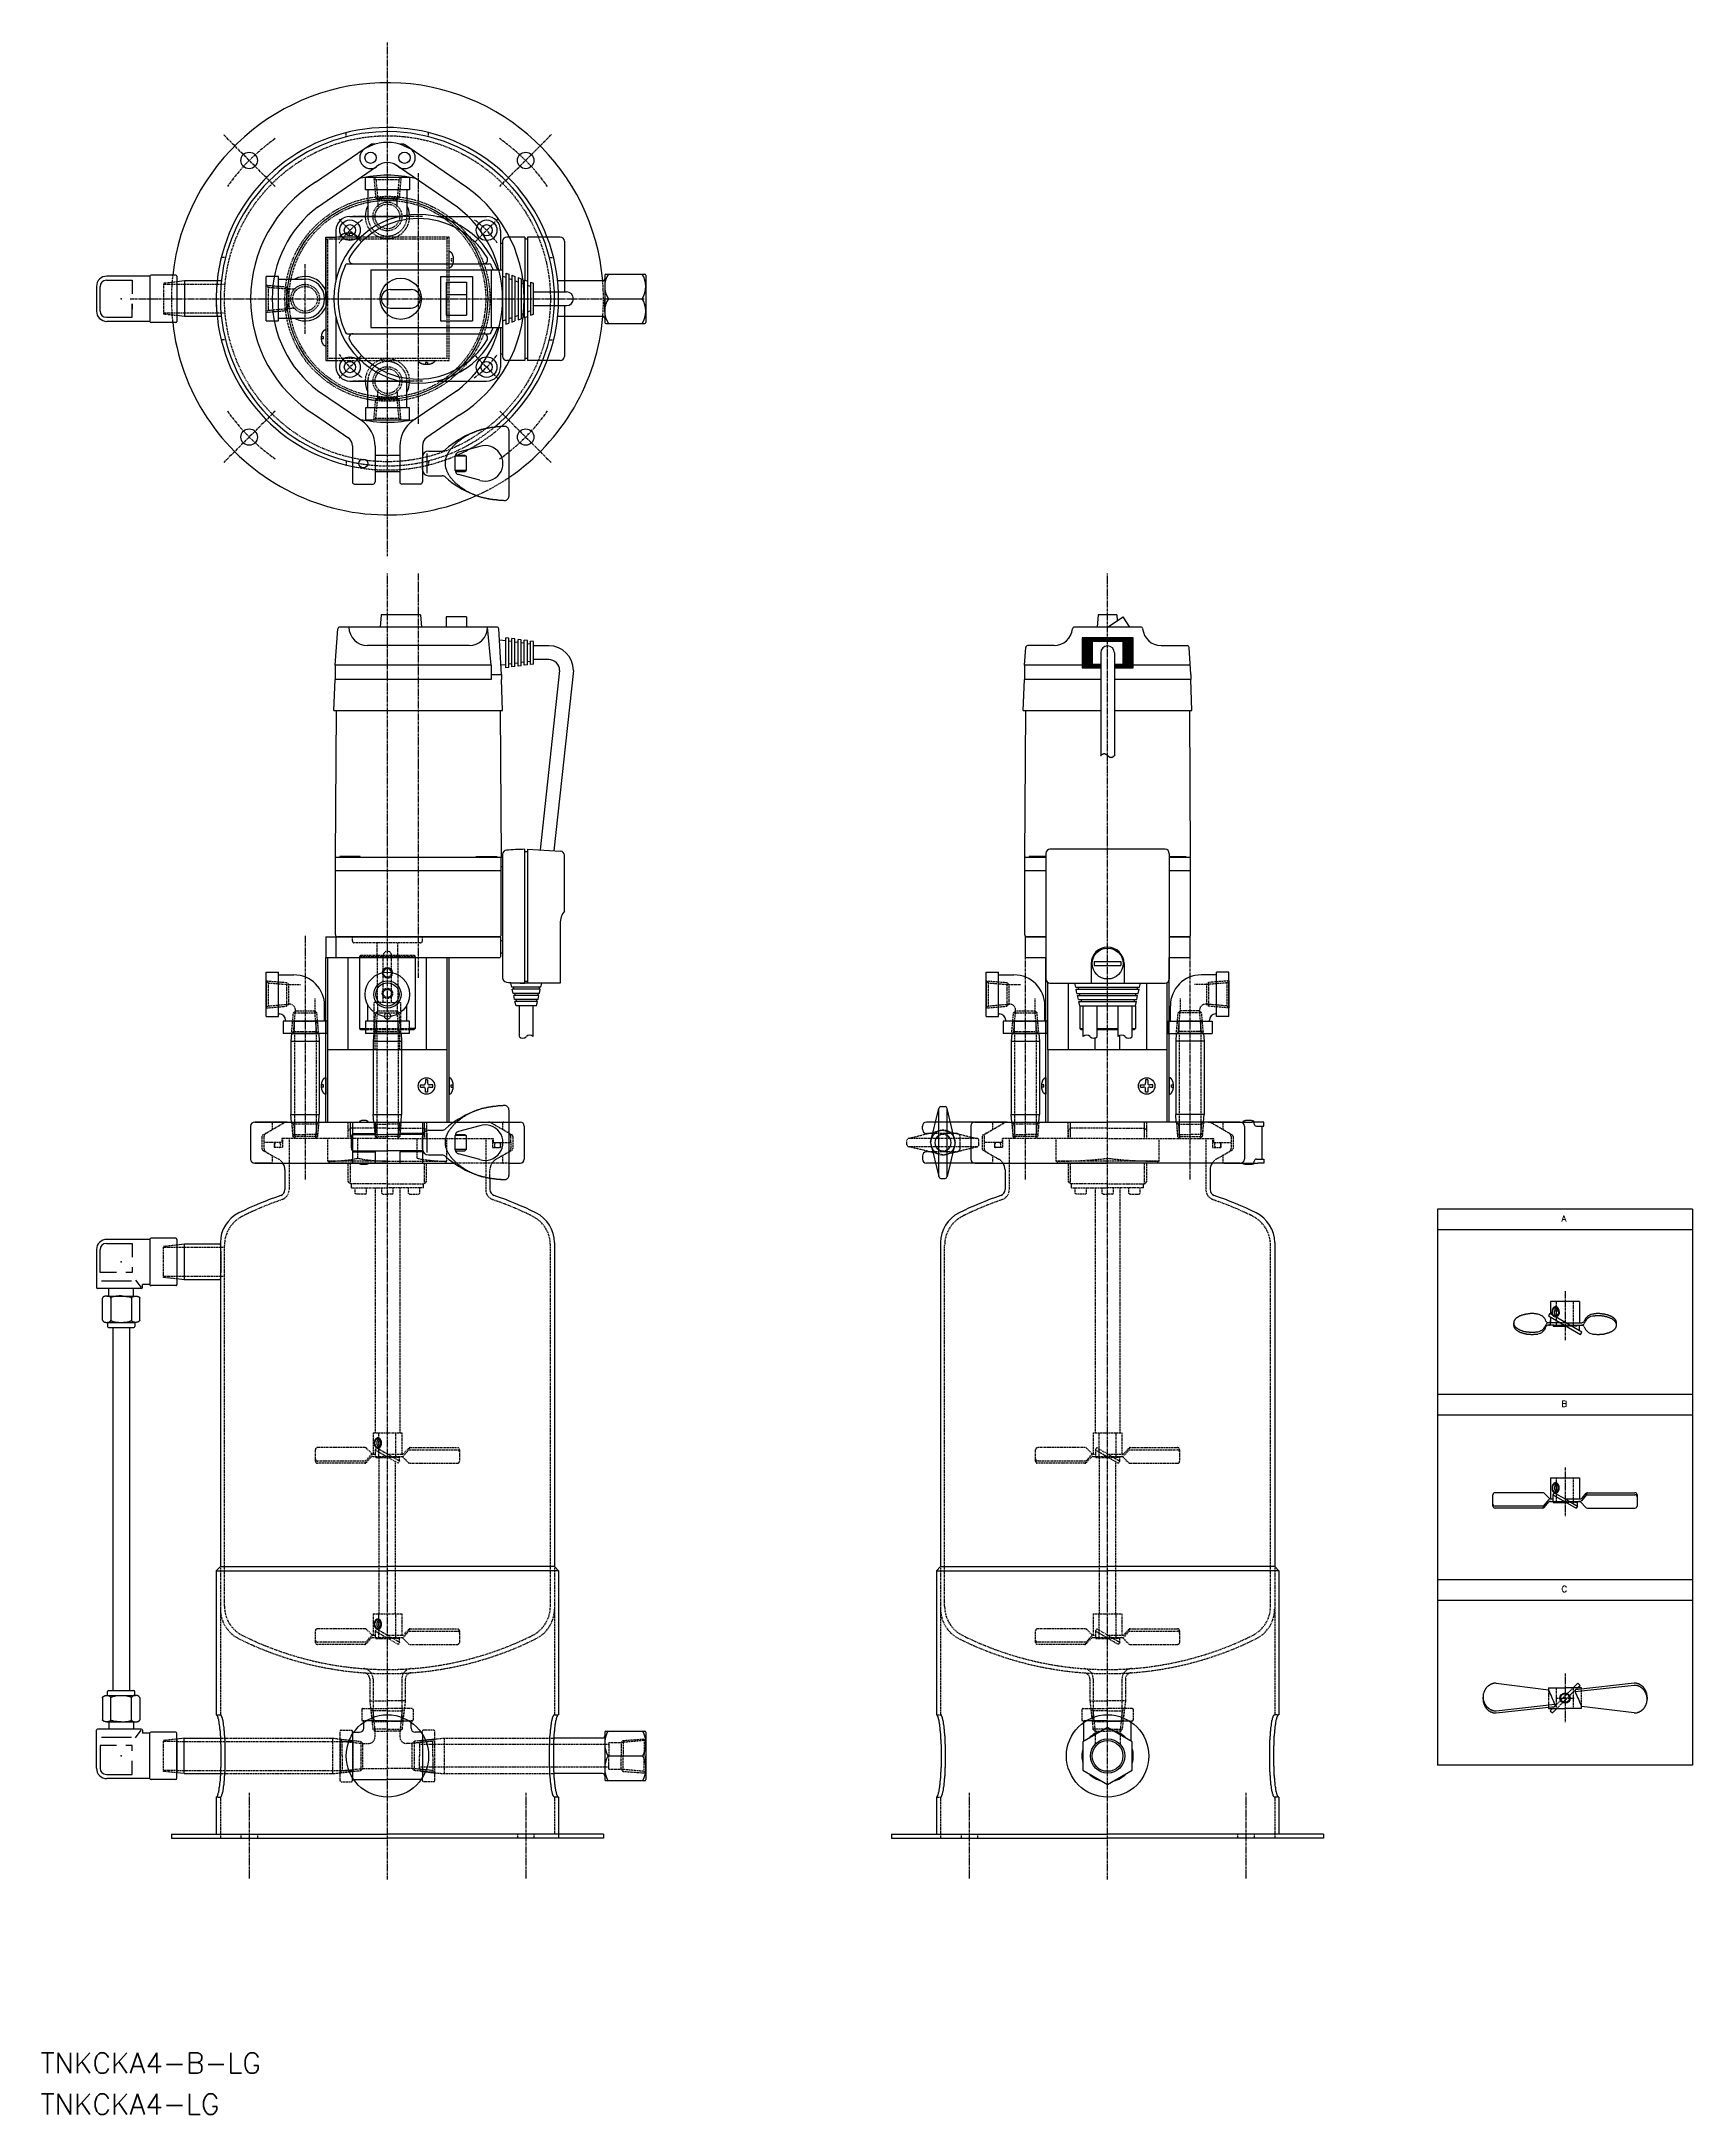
# Model space of a CAD drawing. Extents: x 248 to 1051, y -44 to 964.
import ezdxf

# ---------------------------------------------------------------- set-up
doc = ezdxf.new("R2010")
doc.units = 0
doc.linetypes.add('CENTER', pattern=[2, 1.25, -0.25, 0.25, -0.25])
doc.linetypes.add('DASHED', pattern=[0.75, 0.5, -0.25])
doc.layers.get('0').update_dxf_attribs({"linetype": 'CONTINUOUS'})
doc.layers.add('CENTER', color=1, linetype='CENTER')
doc.styles.get("Standard").update_dxf_attribs({"font": 'txt.shx', "bigfont": 'bigfont.shx'})

msp = doc.modelspace()

# ---------------------------------------------------------------- texts
at = {"color": 7, "linetype": 'CONTINUOUS'}
for s, p in [('TNKCKA4-B-LG', (247.9, -23.7)), ('TNKCKA4-LG', (247.9, -43.7))]:
    msp.add_text(s, height=10, dxfattribs=at).set_placement(p)

# ---------------------------------------------------------------- blocks, each defined once
blk = doc.blocks.new('*U2')
at = {"color": 7, "linetype": 'CONTINUOUS'}
blk.add_text('C', height=3, dxfattribs=at).set_placement((493.8, 119.6))
blk = doc.blocks.new('*U1')
at = {"color": 7, "linetype": 'CONTINUOUS'}
blk.add_text('B', height=3, dxfattribs=at).set_placement((493.8, 209.6))
blk = doc.blocks.new('*U0')
at = {"color": 7, "linetype": 'CONTINUOUS'}
blk.add_text('A', height=3, dxfattribs=at).set_placement((493.8, 299.6))

# ---------------------------------------------------------------- linework, layer by layer
at = {"color": 3, "linetype": 'DASHED'}
for p, q in [((396.5, 917.2), (396.5, 919.3)), ((436.5, 917.2), (436.5, 919.3)), ((409.9, 897.5), (410.9, 896.5)), ((409.9, 897.5), (410.8, 887.5)), ((410.9, 896.5), (422.1, 896.5)), ((410.9, 896.5), (411.8, 886.5)), ((422.1, 896.5), (421.2, 886.5)), ((423.1, 897.5), (422.1, 896.5)), ((423.1, 897.5), (422.2, 887.5)), ((410.8, 887.5), (422.2, 887.5)), ((410.8, 887.5), (411.8, 886.5)), ((411.8, 886.5), (411.8, 883.2)), ((411.8, 886.5), (421.2, 886.5)), ((421.2, 883.2), (421.2, 886.5)), ((386.5, 867.5), (387.5, 867.5)), ((445.5, 867.5), (387.5, 867.5)), ((387.5, 809.5), (387.5, 867.5)), ((445.5, 868.5), (391.5, 868.5)), ((401.5, 868.5), (393.5, 868.5)), ((397, 869.5), (397, 870.5)), ((397, 869.5), (398, 869.5)), ((398, 869.5), (398, 870.5)), ((446.5, 868.5), (445.5, 868.5)), ((445.5, 868.5), (445.5, 867.5)), ((445.5, 809.5), (445.5, 867.5)), ((446.5, 809.5), (446.5, 868.5)), ((337.8, 858.5), (335.7, 858.5)), ((446.5, 853.5), (446.5, 861.5)), ((447.5, 858), (448.5, 858)), ((447.5, 858), (447.5, 857)), ((447.5, 857), (448.5, 857)), ((495.2, 858.5), (497.3, 858.5)), ((314.1, 846.7), (307.8, 846)), ((307.8, 831), (307.8, 846)), ((314.1, 845.5), (307.8, 845.5)), ((337.6, 845.5), (314.1, 845.5)), ((357.5, 845.1), (358.5, 844.1)), ((357.5, 845.1), (367.5, 844.3)), ((358.5, 844.1), (358.5, 832.9)), ((358.5, 844.1), (368.5, 843.3)), ((367.5, 844.3), (367.5, 832.8)), ((367.5, 844.3), (368.5, 843.3)), ((368.5, 843.3), (371.9, 843.3)), ((368.5, 843.3), (368.5, 833.8)), ((314.1, 831.5), (307.8, 831.5)), ((314.1, 830.3), (307.8, 831)), ((337.6, 831.5), (314.1, 831.5)), ((357.5, 831.9), (358.5, 832.9)), ((357.5, 831.9), (367.5, 832.8)), ((358.5, 832.9), (368.5, 833.8)), ((371.9, 833.8), (368.5, 833.8)), ((337.8, 818.5), (335.7, 818.5)), ((495.2, 818.5), (497.3, 818.5)), ((387.5, 808.5), (387.5, 809.5)), ((445.5, 809.5), (387.5, 809.5)), ((391.5, 808.5), (446.5, 808.5)), ((431.5, 808.5), (439.5, 808.5)), ((435, 807.5), (435, 806.5)), ((436, 807.5), (435, 807.5)), ((436, 807.5), (436, 806.5)), ((446.5, 809.5), (445.5, 809.5)), ((446.5, 808.5), (446.5, 809.5)), ((409.9, 779.5), (410.8, 789.5)), ((410.8, 789.5), (411.8, 790.5)), ((410.8, 789.5), (422.2, 789.5)), ((410.9, 780.5), (411.8, 790.5)), ((411.8, 790.5), (411.8, 793.9)), ((411.8, 790.5), (421.2, 790.5)), ((421.2, 793.9), (421.2, 790.5)), ((422.1, 780.5), (421.2, 790.5)), ((423.1, 779.5), (422.2, 789.5)), ((409.9, 779.5), (410.9, 780.5)), ((410.9, 780.5), (422.1, 780.5)), ((423.1, 779.5), (422.1, 780.5)), ((396.5, 759.8), (396.5, 757.8)), ((436.5, 759.8), (436.5, 757.8)), ((399.5, 526.5), (399.5, 528.5)), ((432.5, 525.5), (400.5, 525.5)), ((411.5, 519.5), (411.5, 525.5)), ((421.5, 519.5), (421.5, 525.5)), ((433.5, 526.5), (433.5, 528.5)), ((403.5, 519.5), (403, 519)), ((403, 519), (416.5, 519)), ((403.5, 519.5), (429.5, 519.5)), ((411.5, 519.5), (411.5, 496.5)), ((414.5, 496.5), (414.5, 519.5)), ((430, 519), (416.5, 519)), ((418.5, 496.5), (418.5, 519.5)), ((421.5, 519.5), (421.5, 496.5)), ((429.5, 519.5), (430, 519)), ((357.5, 507.1), (358.5, 506.1)), ((357.5, 507.1), (367.5, 506.3)), ((358.5, 506.1), (368.5, 505.3)), ((358.5, 506.1), (358.5, 494.9)), ((367.5, 506.3), (367.5, 494.8)), ((367.5, 506.3), (368.5, 505.3)), ((368.5, 505.3), (368.5, 495.8)), ((368.5, 505.3), (374.5, 505.3)), ((707.5, 507.1), (717.5, 506.3)), ((707.5, 507.1), (708.5, 506.1)), ((708.5, 506.1), (708.5, 494.9)), ((708.5, 506.1), (718.5, 505.3)), ((717.5, 506.3), (718.5, 505.3)), ((717.5, 506.3), (717.5, 494.8)), ((718.5, 505.3), (724.5, 505.3)), ((718.5, 505.3), (718.5, 495.8)), ((814.5, 505.3), (808.5, 505.3)), ((815.5, 506.3), (814.5, 505.3)), ((824.5, 506.1), (814.5, 505.3)), ((814.5, 505.3), (814.5, 495.8)), ((825.5, 507.1), (815.5, 506.3)), ((815.5, 506.3), (815.5, 494.8)), ((825.5, 507.1), (824.5, 506.1)), ((824.5, 506.1), (824.5, 494.9)), ((357.5, 493.9), (358.5, 494.9)), ((357.5, 493.9), (367.5, 494.8)), ((358.5, 494.9), (368.5, 495.8)), ((367.5, 494.8), (368.5, 495.8)), ((368.5, 495.8), (368.8, 495.8)), ((381.2, 498.5), (381.2, 492.5)), ((416.5, 496.5), (410, 496.5)), ((410, 483.5), (410, 496.5)), ((411.8, 492.5), (411.8, 495.9)), ((416.5, 496.5), (423, 496.5)), ((421.2, 495.9), (421.2, 492.5)), ((423, 483.5), (423, 496.5)), ((707.5, 493.9), (708.5, 494.9)), ((707.5, 493.9), (717.5, 494.8)), ((708.5, 494.9), (718.5, 495.8)), ((717.5, 494.8), (718.5, 495.8)), ((718.5, 495.8), (718.8, 495.8)), ((731.2, 498.5), (731.2, 492.5)), ((801.8, 498.5), (801.8, 492.5)), ((814.5, 495.8), (814.2, 495.8)), ((824.5, 494.9), (814.5, 495.8)), ((815.5, 494.8), (814.5, 495.8)), ((825.5, 493.9), (815.5, 494.8)), ((825.5, 493.9), (824.5, 494.9)), ((369.9, 481.5), (370.8, 491.5)), ((369.9, 481.5), (370.5, 487.5)), ((370.5, 487.5), (382.5, 487.5)), ((370.8, 491.5), (371.8, 492.5)), ((370.8, 491.5), (382.2, 491.5)), ((370.9, 482.5), (371.8, 492.5)), ((371.3, 481.5), (371.3, 487.5)), ((371.8, 492.5), (371.8, 492.8)), ((371.8, 492.5), (381.2, 492.5)), ((382.2, 491.5), (381.2, 492.5)), ((382.1, 482.5), (381.2, 492.5)), ((381.8, 481.5), (381.8, 487.5)), ((383.1, 481.5), (382.2, 491.5)), ((383.1, 481.5), (382.5, 487.5)), ((405.5, 484), (416.5, 484)), ((405.5, 483.5), (416.5, 483.5)), ((409.9, 481.5), (410.8, 491.5)), ((409.9, 481.5), (410.5, 487.5)), ((410.5, 487.5), (422.5, 487.5)), ((410.5, 473.5), (410.5, 483.5)), ((410.8, 491.5), (411.8, 492.5)), ((410.8, 491.5), (422.2, 491.5)), ((410.9, 482.5), (411.8, 492.5)), ((411.3, 481.5), (411.3, 487.5)), ((411.8, 492.5), (421.2, 492.5)), ((416.5, 484), (427.5, 484)), ((416.5, 483.5), (427.5, 483.5)), ((422.1, 482.5), (421.2, 492.5)), ((422.2, 491.5), (421.2, 492.5)), ((421.8, 481.5), (421.8, 487.5)), ((423.1, 481.5), (422.2, 491.5)), ((423.1, 481.5), (422.5, 487.5)), ((422.5, 473.5), (422.5, 483.5)), ((719.9, 481.5), (720.8, 491.5)), ((719.9, 481.5), (720.5, 487.5)), ((720.5, 487.5), (732.5, 487.5)), ((720.8, 491.5), (721.8, 492.5)), ((720.8, 491.5), (732.2, 491.5)), ((720.9, 482.5), (721.8, 492.5)), ((721.3, 481.5), (721.3, 487.5)), ((721.8, 492.5), (721.8, 492.8)), ((721.8, 492.5), (731.2, 492.5)), ((732.1, 482.5), (731.2, 492.5)), ((732.2, 491.5), (731.2, 492.5)), ((731.8, 481.5), (731.8, 487.5)), ((733.1, 481.5), (732.2, 491.5)), ((733.1, 481.5), (732.5, 487.5)), ((799.9, 481.5), (800.8, 491.5)), ((799.9, 481.5), (800.5, 487.5)), ((812.5, 487.5), (800.5, 487.5)), ((800.8, 491.5), (801.8, 492.5)), ((812.2, 491.5), (800.8, 491.5)), ((800.9, 482.5), (801.8, 492.5)), ((801.3, 481.5), (801.3, 487.5)), ((811.2, 492.5), (801.8, 492.5)), ((811.2, 492.5), (811.2, 492.8)), ((812.1, 482.5), (811.2, 492.5)), ((812.2, 491.5), (811.2, 492.5)), ((811.8, 481.5), (811.8, 487.5)), ((813.1, 481.5), (812.2, 491.5)), ((813.1, 481.5), (812.5, 487.5)), ((369.9, 481.5), (370.9, 482.5)), ((370.9, 482.5), (382.1, 482.5)), ((371.3, 481.5), (371.3, 438.5)), ((381.8, 481.5), (381.8, 438.5)), ((383.1, 481.5), (382.1, 482.5)), ((409.9, 481.5), (410.9, 482.5)), ((410.9, 482.5), (422.1, 482.5)), ((411.3, 481.5), (411.3, 438.5)), ((421.8, 481.5), (421.8, 438.5)), ((423.1, 481.5), (422.1, 482.5)), ((719.9, 481.5), (720.9, 482.5)), ((720.9, 482.5), (732.1, 482.5)), ((721.3, 481.5), (721.3, 438.5)), ((731.8, 481.5), (731.8, 438.5)), ((733.1, 481.5), (732.1, 482.5)), ((799.9, 481.5), (800.9, 482.5)), ((812.1, 482.5), (800.9, 482.5)), ((801.3, 481.5), (801.3, 438.5)), ((811.8, 481.5), (811.8, 438.5)), ((813.1, 481.5), (812.1, 482.5)), ((356, 432.2), (366.2, 438.1)), ((360.5, 438), (360.5, 434.8)), ((369.9, 438.5), (370.5, 432.5)), ((369.9, 438.5), (370.5, 431.5)), ((369.9, 438.5), (370.9, 437.5)), ((383, 437.5), (370, 437.5)), ((370.9, 437.5), (371.5, 430.5)), ((371.3, 438.5), (371.3, 432.5)), ((382.1, 437.5), (381.5, 430.5)), ((381.8, 438.5), (381.8, 432.5)), ((383.1, 438.5), (382.1, 437.5)), ((383.1, 438.5), (382.5, 432.5)), ((383.1, 438.5), (382.5, 431.5)), ((397.4, 430.5), (397.4, 438.5)), ((397.5, 434.5), (398.5, 435.5)), ((397.5, 430.5), (397.5, 434.5)), ((398.5, 431.5), (398.5, 438.5)), ((398.5, 430.5), (398.5, 438.5)), ((416.5, 435.5), (398.5, 435.5)), ((409.9, 438.5), (410.5, 432.5)), ((409.9, 438.5), (410.5, 431.5)), ((409.9, 438.5), (410.9, 437.5)), ((410, 437.5), (416.5, 437.5)), ((410.9, 437.5), (411.5, 430.5)), ((411.3, 438.5), (411.3, 432.5)), ((423, 437.5), (416.5, 437.5)), ((416.5, 435.5), (434.5, 435.5)), ((422.1, 437.5), (421.5, 430.5)), ((421.8, 438.5), (421.8, 432.5)), ((423.1, 438.5), (422.1, 437.5)), ((423.1, 438.5), (422.5, 432.5)), ((423.1, 438.5), (422.5, 431.5)), ((434.5, 430.5), (434.5, 438.5)), ((434.5, 431.5), (434.5, 438.5)), ((435.5, 434.5), (434.5, 435.5)), ((435.5, 430.5), (435.5, 434.5)), ((435.6, 430.5), (435.6, 438.5)), ((475.5, 433.1), (466.8, 438.1)), ((472.5, 438), (472.5, 434.8)), ((686.5, 434.5), (670, 430.5)), ((686.5, 434.5), (703, 430.5)), ((706, 432.2), (716.2, 438.1)), ((710.5, 438), (710.5, 434.8)), ((719.9, 438.5), (720.9, 437.5)), ((719.9, 438.5), (720.5, 431.5)), ((719.9, 438.5), (720.5, 432.5)), ((733, 437.5), (720, 437.5)), ((720.9, 437.5), (721.5, 430.5)), ((721.3, 438.5), (721.3, 432.5)), ((732.1, 437.5), (731.5, 430.5)), ((731.8, 438.5), (731.8, 432.5)), ((733.1, 438.5), (732.1, 437.5)), ((733.1, 438.5), (732.5, 431.5)), ((733.1, 438.5), (732.5, 432.5)), ((747.4, 430.5), (747.4, 438.5)), ((747.5, 434.5), (748.5, 435.5)), ((747.5, 430.5), (747.5, 434.5)), ((748.5, 430.5), (748.5, 438.5)), ((748.5, 431.5), (748.5, 438.5)), ((766.5, 435.5), (748.5, 435.5)), ((766.5, 435.5), (784.5, 435.5)), ((784.5, 431.5), (784.5, 438.5)), ((784.5, 430.5), (784.5, 438.5)), ((785.5, 434.5), (784.5, 435.5)), ((785.5, 430.5), (785.5, 434.5)), ((785.6, 430.5), (785.6, 438.5)), ((799.9, 438.5), (800.5, 432.5)), ((799.9, 438.5), (800.5, 431.5)), ((799.9, 438.5), (800.9, 437.5)), ((800, 437.5), (813, 437.5)), ((800.9, 437.5), (801.5, 430.5)), ((801.3, 438.5), (801.3, 432.5)), ((812.1, 437.5), (811.5, 430.5)), ((811.8, 438.5), (811.8, 432.5)), ((813.1, 438.5), (812.1, 437.5)), ((813.1, 438.5), (812.5, 432.5)), ((813.1, 438.5), (812.5, 431.5)), ((827, 432.2), (816.8, 438.1)), ((822.5, 438), (822.5, 434.8)), ((355.5, 431.4), (355.5, 425.7)), ((356, 424.8), (363.7, 420.4)), ((356.5, 431.4), (356.5, 425.7)), ((365.5, 428.5), (356.5, 428.5)), ((361.5, 428.5), (361.5, 426.1)), ((365.5, 426.1), (361.5, 426.1)), ((416.5, 430.5), (365.2, 430.5)), ((365.2, 430.5), (365.2, 428.5)), ((365.5, 430.5), (365.5, 426.1)), ((368.7, 430.5), (368.7, 405.6)), ((370.5, 432.5), (376.5, 432.5)), ((382.5, 431.5), (370.5, 431.5)), ((370.5, 431.5), (371.5, 430.5)), ((382.5, 432.5), (376.5, 432.5)), ((382.5, 431.5), (381.5, 430.5)), ((387.6, 419.5), (387.6, 430.5)), ((402.1, 420.9), (402.1, 430.5)), ((410.5, 432.5), (416.5, 432.5)), ((410.5, 431.5), (411.5, 430.5)), ((410.5, 431.5), (416.5, 431.5)), ((422.5, 432.5), (416.5, 432.5)), ((422.5, 431.5), (416.5, 431.5)), ((416.5, 430.5), (467.9, 430.5)), ((422.5, 431.5), (421.5, 430.5)), ((430.9, 420.9), (430.9, 430.5)), ((445.4, 419.5), (445.4, 430.5)), ((464.3, 430.5), (464.3, 405.6)), ((467.5, 430.5), (467.5, 426.1)), ((467.5, 428.5), (476.5, 428.5)), ((467.5, 426.1), (471.5, 426.1)), ((467.9, 430.5), (467.9, 428.5)), ((475.5, 423.9), (469.3, 420.4)), ((471.5, 428.5), (471.5, 426.1)), ((475.5, 433.1), (477, 432.2)), ((475.5, 423.9), (477, 424.8)), ((476.5, 428.5), (476.5, 431.4)), ((476.5, 428.5), (476.5, 425.7)), ((477.5, 431.4), (477.5, 425.7)), ((669, 427.5), (669, 429.5)), ((703, 430.5), (670, 430.5)), ((703, 426.5), (670, 426.5)), ((686.5, 422.5), (670, 426.5)), ((692.9, 433), (678.5, 433)), ((692.9, 424), (678.5, 424)), ((686.5, 422.5), (703, 426.5)), ((694.9, 426), (694.9, 431)), ((704, 427.5), (704, 429.5)), ((705.5, 431.4), (705.5, 425.7)), ((706, 424.8), (713.7, 420.4)), ((706.5, 431.4), (706.5, 425.7)), ((715.5, 428.5), (706.5, 428.5)), ((711.5, 428.5), (711.5, 426.1)), ((715.5, 426.1), (711.5, 426.1)), ((715.2, 430.5), (715.2, 428.5)), ((766.5, 430.5), (715.2, 430.5)), ((715.5, 430.5), (715.5, 426.1)), ((718.7, 430.5), (718.7, 405.6)), ((720.5, 432.5), (726.5, 432.5)), ((720.5, 431.5), (721.5, 430.5)), ((732.5, 431.5), (720.5, 431.5)), ((732.5, 432.5), (726.5, 432.5)), ((732.5, 431.5), (731.5, 430.5)), ((741.5, 419.5), (741.5, 430.5)), ((766.5, 430.5), (817.9, 430.5)), ((791.5, 419.5), (791.5, 430.5)), ((800.5, 432.5), (806.5, 432.5)), ((800.5, 431.5), (801.5, 430.5)), ((800.5, 431.5), (812.5, 431.5)), ((812.5, 432.5), (806.5, 432.5)), ((812.5, 431.5), (811.5, 430.5)), ((814.3, 430.5), (814.3, 405.6)), ((817.5, 430.5), (817.5, 426.1)), ((817.5, 428.5), (826.5, 428.5)), ((817.5, 426.1), (821.5, 426.1)), ((817.9, 430.5), (817.9, 428.5)), ((827, 424.8), (819.3, 420.4)), ((821.5, 428.5), (821.5, 426.1)), ((826.5, 431.4), (826.5, 425.7)), ((827.5, 431.4), (827.5, 425.7)), ((360.5, 422.2), (360.5, 419)), ((388.6, 418.5), (387.6, 419.5)), ((416.5, 419.5), (387.6, 419.5)), ((416.5, 418.5), (388.6, 418.5)), ((397.5, 409.5), (397.5, 418.5)), ((398.5, 408.5), (398.5, 418.5)), ((416.5, 419.5), (445.4, 419.5)), ((416.5, 418.5), (444.4, 418.5)), ((434.5, 408.5), (434.5, 418.5)), ((435.5, 409.5), (435.5, 418.5)), ((444.4, 418.5), (445.4, 419.5)), ((475.5, 418.5), (448.8, 418.5)), ((466.3, 411.2), (466.3, 415.2)), ((472.5, 422.2), (472.5, 419)), ((710.5, 422.2), (710.5, 419)), ((791.5, 419.5), (741.5, 419.5)), ((741.5, 419.5), (742.5, 418.5)), ((790.5, 418.5), (742.5, 418.5)), ((747.5, 409.5), (747.5, 418.5)), ((748.5, 408.5), (748.5, 418.5)), ((784.5, 408.5), (784.5, 418.5)), ((785.5, 409.5), (785.5, 418.5)), ((791.5, 419.5), (790.5, 418.5)), ((822.5, 422.2), (822.5, 419)), ((398.5, 408.5), (397.5, 409.5)), ((398.5, 408.5), (397.5, 409.5)), ((416.5, 408.5), (398.5, 408.5)), ((399, 406.5), (399, 408.5)), ((399, 406.5), (416.5, 406.5)), ((400.8, 403.8), (400.8, 406.5)), ((401.3, 403.5), (400.8, 403.8)), ((405.7, 403.5), (401.3, 403.5)), ((405.7, 403.5), (406.3, 403.8)), ((406.3, 403.8), (406.3, 406.5)), ((410.5, 406.5), (410.5, 287.5)), ((413.8, 403.8), (413.8, 406.5)), ((414.3, 403.5), (413.8, 403.8)), ((414.3, 403.5), (416.5, 403.5)), ((416.5, 408.5), (434.5, 408.5)), ((434, 406.5), (416.5, 406.5)), ((418.7, 403.5), (416.5, 403.5)), ((418.7, 403.5), (419.3, 403.8)), ((419.3, 403.8), (419.3, 406.5)), ((422.5, 406.5), (422.5, 287.5)), ((426.8, 403.8), (426.8, 406.5)), ((427.3, 403.5), (426.8, 403.8)), ((427.3, 403.5), (431.7, 403.5)), ((431.7, 403.5), (432.3, 403.8)), ((432.3, 403.8), (432.3, 406.5)), ((434, 406.5), (434, 408.5)), ((434.5, 408.5), (435.5, 409.5)), ((434.5, 408.5), (435.5, 409.5)), ((748.5, 408.5), (747.5, 409.5)), ((748.5, 408.5), (747.5, 409.5)), ((766.5, 408.5), (748.5, 408.5)), ((749, 406.5), (749, 408.5)), ((749, 406.5), (766.5, 406.5)), ((750.8, 403.8), (750.8, 406.5)), ((751.3, 403.5), (750.8, 403.8)), ((755.7, 403.5), (751.3, 403.5)), ((755.7, 403.5), (756.3, 403.8)), ((756.3, 403.8), (756.3, 406.5)), ((760.5, 406.5), (760.5, 287.5)), ((763.8, 403.8), (763.8, 406.5)), ((764.3, 403.5), (763.8, 403.8)), ((764.3, 403.5), (766.5, 403.5)), ((766.5, 408.5), (784.5, 408.5)), ((784, 406.5), (766.5, 406.5)), ((768.7, 403.5), (766.5, 403.5)), ((768.7, 403.5), (769.3, 403.8)), ((769.3, 403.8), (769.3, 406.5)), ((772.5, 406.5), (772.5, 287.5)), ((776.8, 403.8), (776.8, 406.5)), ((777.3, 403.5), (776.8, 403.8)), ((777.3, 403.5), (781.7, 403.5)), ((781.7, 403.5), (782.3, 403.8)), ((782.3, 403.8), (782.3, 406.5)), ((784, 406.5), (784, 408.5)), ((784.5, 408.5), (785.5, 409.5)), ((784.5, 408.5), (785.5, 409.5)), ((314.1, 378.7), (307.7, 378)), ((307.7, 363), (307.7, 378)), ((314.1, 377.5), (307.7, 377.5)), ((337.3, 377.5), (314.1, 377.5)), ((335.3, 379.2), (335.3, 361.9)), ((337.3, 203.2), (337.3, 378.6)), ((495.7, 203.2), (495.7, 378.6)), ((687.3, 203.2), (687.3, 378.6)), ((845.7, 203.2), (845.7, 378.6)), ((314.1, 363.5), (307.7, 363.5)), ((314.1, 362.3), (307.7, 363)), ((337.3, 363.5), (314.1, 363.5)), ((984.7, 339.3), (984.7, 351.3)), ((992.9, 339.3), (992.9, 351.3)), ((988.8, 341), (986.6, 341)), ((988.8, 339.8), (991.1, 339.8)), ((994.6, 339.3), (989.6, 339.3)), ((994.6, 339.8), (994.6, 339.3)), ((409.5, 287.5), (409.5, 277.2)), ((409.5, 287.5), (416.5, 287.5)), ((412.4, 275.5), (412.4, 287.5)), ((416.5, 287.5), (423.5, 287.5)), ((420.6, 275.5), (420.6, 287.5)), ((423.5, 287.5), (423.5, 277.2)), ((759.5, 287.5), (766.5, 287.5)), ((759.5, 287.5), (759.5, 277.2)), ((762.4, 275.5), (762.4, 287.5)), ((766.5, 287.5), (773.5, 287.5)), ((770.6, 275.5), (770.6, 287.5)), ((773.5, 287.5), (773.5, 277.2)), ((381.5, 273.7), (381.5, 279.3)), ((405.6, 280.3), (382.5, 280.3)), ((406, 273.8), (382.5, 273.8)), ((405.5, 272.7), (382.5, 272.7)), ((406, 273.8), (408.8, 276.9)), ((406, 272.8), (406, 273.8)), ((408.8, 277.5), (406.3, 280)), ((406.3, 273.1), (408.6, 275.7)), ((409.4, 276), (416.1, 276)), ((409.5, 277.2), (410.6, 277.2)), ((411.2, 280.3), (410.6, 279.2)), ((410.6, 279.2), (410.6, 276)), ((410.6, 279.2), (416.5, 275.8)), ((410.8, 276), (410.8, 275.5)), ((410.8, 275.5), (416.5, 275.5)), ((411.2, 280.3), (416.5, 277.2)), ((412.5, 199.5), (412.5, 275.5)), ((416.1, 276), (416.5, 276)), ((416.5, 277.2), (422.4, 273.8)), ((416.5, 277.2), (423.9, 277.2)), ((416.5, 276), (418.5, 276)), ((416.5, 275.8), (421.8, 272.7)), ((416.5, 275.5), (417, 275.5)), ((422.3, 275.5), (417, 275.5)), ((418.5, 276), (423.7, 276)), ((420.5, 199.5), (420.5, 273.5)), ((422.4, 273.8), (421.8, 272.7)), ((422.3, 276), (422.3, 275.5)), ((422.4, 273.8), (422.4, 276)), ((424, 275.7), (426.7, 273)), ((427, 279.2), (424.5, 276.4)), ((426.7, 279.9), (424.6, 277.6)), ((427, 280.2), (427, 279.2)), ((427, 279.2), (450.5, 279.2)), ((427.4, 272.7), (450.5, 272.7)), ((427.5, 280.3), (450.5, 280.3)), ((451.5, 279.3), (451.5, 273.7)), ((731.5, 273.7), (731.5, 279.3)), ((755.6, 280.3), (732.5, 280.3)), ((756, 273.8), (732.5, 273.8)), ((755.5, 272.7), (732.5, 272.7)), ((756, 273.8), (758.8, 276.9)), ((756, 272.8), (756, 273.8)), ((758.8, 277.5), (756.3, 280)), ((756.3, 273.1), (758.6, 275.7)), ((759.4, 276), (766.1, 276)), ((759.5, 277.2), (760.6, 277.2)), ((761.2, 280.3), (760.6, 279.2)), ((760.6, 279.2), (766.5, 275.8)), ((760.6, 279.2), (760.6, 276)), ((760.8, 276), (760.8, 275.5)), ((760.8, 275.5), (766.5, 275.5)), ((761.2, 280.3), (766.5, 277.2)), ((762.5, 199.5), (762.5, 275.5)), ((766.1, 276), (766.5, 276)), ((766.5, 277.2), (773.9, 277.2)), ((766.5, 277.2), (772.4, 273.8)), ((766.5, 276), (768.5, 276)), ((766.5, 275.8), (771.8, 272.7)), ((766.5, 275.5), (767, 275.5)), ((772.3, 275.5), (767, 275.5)), ((768.5, 276), (773.7, 276)), ((770.5, 199.5), (770.5, 273.5)), ((772.4, 273.8), (771.8, 272.7)), ((772.3, 276), (772.3, 275.5)), ((772.4, 273.8), (772.4, 276)), ((774, 275.7), (776.7, 273)), ((777, 279.2), (774.5, 276.4)), ((776.7, 279.9), (774.6, 277.6)), ((777, 280.2), (777, 279.2)), ((777, 279.2), (800.5, 279.2)), ((777.4, 272.7), (800.5, 272.7)), ((777.5, 280.3), (800.5, 280.3)), ((801.5, 279.3), (801.5, 273.7)), ((984.7, 253.7), (984.7, 265.7)), ((992.9, 253.7), (992.9, 265.7)), ((988.8, 254.2), (990.9, 254.2)), ((994.6, 253.7), (989.3, 253.7)), ((335.3, 222.5), (335.3, 150.5)), ((497.7, 222.5), (497.7, 150.5)), ((685.3, 222.5), (685.3, 150.5)), ((847.7, 222.5), (847.7, 150.5)), ((405.6, 192.3), (382.5, 192.3)), ((408.8, 189.5), (406.3, 192)), ((409.5, 199.5), (416.5, 199.5)), ((409.5, 199.5), (409.5, 189.2)), ((411.2, 192.3), (410.6, 191.2)), ((411.2, 192.3), (416.5, 189.2)), ((412.4, 187.5), (412.4, 199.5)), ((416.5, 199.5), (423.5, 199.5)), ((420.6, 187.5), (420.6, 199.5)), ((423.5, 199.5), (423.5, 189.2)), ((426.7, 191.9), (424.6, 189.6)), ((427, 192.2), (427, 191.2)), ((427.5, 192.3), (450.5, 192.3)), ((755.6, 192.3), (732.5, 192.3)), ((758.8, 189.5), (756.3, 192)), ((759.5, 199.5), (759.5, 189.2)), ((759.5, 199.5), (766.5, 199.5)), ((761.2, 192.3), (760.6, 191.2)), ((761.2, 192.3), (766.5, 189.2)), ((762.4, 187.5), (762.4, 199.5)), ((766.5, 199.5), (773.5, 199.5)), ((770.6, 187.5), (770.6, 199.5)), ((773.5, 199.5), (773.5, 189.2)), ((776.7, 191.9), (774.6, 189.6)), ((777, 192.2), (777, 191.2)), ((777.5, 192.3), (800.5, 192.3)), ((381.5, 185.7), (381.5, 191.3)), ((406, 185.8), (382.5, 185.8)), ((405.5, 184.7), (382.5, 184.7)), ((406, 185.8), (408.8, 188.9)), ((406, 184.8), (406, 185.8)), ((406.3, 185.1), (408.6, 187.7)), ((409.4, 188), (416.1, 188)), ((409.5, 189.2), (410.6, 189.2)), ((410.6, 191.2), (416.5, 187.8)), ((410.6, 191.2), (410.6, 188)), ((410.8, 188), (410.8, 187.5)), ((410.8, 187.5), (416.5, 187.5)), ((416.1, 188), (416.5, 188)), ((416.5, 189.2), (423.9, 189.2)), ((416.5, 189.2), (422.4, 185.8)), ((416.5, 188), (418.5, 188)), ((416.5, 187.8), (421.8, 184.7)), ((416.5, 187.5), (417, 187.5)), ((422.3, 187.5), (417, 187.5)), ((418.5, 188), (423.7, 188)), ((422.4, 185.8), (421.8, 184.7)), ((422.3, 188), (422.3, 187.5)), ((422.4, 185.8), (422.4, 188)), ((424, 187.7), (426.7, 185)), ((427, 191.2), (424.5, 188.4)), ((427, 191.2), (450.5, 191.2)), ((427.4, 184.7), (450.5, 184.7)), ((451.5, 191.3), (451.5, 185.7)), ((731.5, 185.7), (731.5, 191.3)), ((756, 185.8), (732.5, 185.8)), ((755.5, 184.7), (732.5, 184.7)), ((756, 185.8), (758.8, 188.9)), ((756, 184.8), (756, 185.8)), ((756.3, 185.1), (758.6, 187.7)), ((759.4, 188), (766.1, 188)), ((759.5, 189.2), (760.6, 189.2)), ((760.6, 191.2), (760.6, 188)), ((760.6, 191.2), (766.5, 187.8)), ((760.8, 188), (760.8, 187.5)), ((760.8, 187.5), (766.5, 187.5)), ((766.1, 188), (766.5, 188)), ((766.5, 189.2), (772.4, 185.8)), ((766.5, 189.2), (773.9, 189.2)), ((766.5, 188), (768.5, 188)), ((766.5, 187.8), (771.8, 184.7)), ((766.5, 187.5), (767, 187.5)), ((772.3, 187.5), (767, 187.5)), ((768.5, 188), (773.7, 188)), ((772.4, 185.8), (771.8, 184.7)), ((772.3, 188), (772.3, 187.5)), ((772.4, 185.8), (772.4, 188)), ((774, 187.7), (776.7, 185)), ((777, 191.2), (774.5, 188.4)), ((777, 191.2), (800.5, 191.2)), ((777.4, 184.7), (800.5, 184.7)), ((801.5, 191.3), (801.5, 185.7)), ((407.9, 167.9), (407.9, 157.2)), ((409.5, 168), (409.5, 153.5)), ((423.5, 168), (423.5, 153.5)), ((425.2, 167.9), (425.2, 157.2)), ((757.9, 167.9), (757.9, 157.2)), ((759.5, 168), (759.5, 153.5)), ((773.5, 168), (773.5, 153.5)), ((775.2, 167.9), (775.2, 157.2)), ((980.8, 162.7), (980.8, 154.2)), ((984.7, 153.6), (984.7, 163.6)), ((994.9, 163.6), (988.8, 157.6)), ((992.8, 163.6), (988.8, 159.7)), ((992.9, 153.6), (992.9, 163.6)), ((996.8, 154.5), (996.8, 163)), ((404, 153), (404, 148)), ((404.5, 153.5), (416.5, 153.5)), ((407.9, 157.2), (416.5, 157.2)), ((407.9, 157.2), (408.3, 153.5)), ((408.3, 153.5), (409, 147.2)), ((408.4, 153.5), (409.4, 143.5)), ((408.4, 153.5), (409.4, 152.5)), ((409.4, 152.5), (410.4, 142.5)), ((416.5, 152.5), (409.4, 152.5)), ((409.5, 153.5), (409.5, 147.2)), ((425.2, 157.2), (416.5, 157.2)), ((428.5, 153.5), (416.5, 153.5)), ((416.5, 152.5), (423.6, 152.5)), ((423.6, 152.5), (422.6, 142.5)), ((423.5, 153.5), (423.5, 147.2)), ((424.6, 153.5), (423.6, 152.5)), ((424.6, 153.5), (423.6, 143.5)), ((424.7, 153.5), (424, 147.2)), ((425.2, 157.2), (424.7, 153.5)), ((429, 153), (429, 148)), ((754, 153), (754, 148)), ((754.5, 153.5), (766.5, 153.5)), ((757.9, 157.2), (758.3, 153.5)), ((757.9, 157.2), (766.5, 157.2)), ((758.3, 153.5), (759, 147.2)), ((758.4, 153.5), (759.4, 143.5)), ((758.4, 153.5), (759.4, 152.5)), ((766.5, 152.5), (759.4, 152.5)), ((759.4, 152.5), (760.4, 142.5)), ((759.5, 153.5), (759.5, 147.2)), ((775.2, 157.2), (766.5, 157.2)), ((778.5, 153.5), (766.5, 153.5)), ((766.5, 152.5), (773.6, 152.5)), ((773.6, 152.5), (772.6, 142.5)), ((773.5, 153.5), (773.5, 147.2)), ((774.6, 153.5), (773.6, 152.5)), ((774.6, 153.5), (773.6, 143.5)), ((774.7, 153.5), (774, 147.2)), ((775.2, 157.2), (774.7, 153.5)), ((779, 153), (779, 148)), ((988.8, 159.7), (982.8, 153.6)), ((988.8, 157.6), (984.9, 153.6)), ((333.3, 150.5), (335.3, 150.5)), ((393.5, 118.5), (393.5, 142.5)), ((394, 143), (399, 143)), ((399.5, 141.1), (399.5, 142.5)), ((400.1, 142), (399.5, 142)), ((406, 147.5), (404.5, 147.5)), ((405, 146.9), (405, 147.5)), ((409, 147.2), (416.5, 147.2)), ((416.5, 143.5), (409.4, 143.5)), ((409.4, 143.5), (410.4, 142.5)), ((410.4, 142.5), (416.5, 142.5)), ((410.4, 142.5), (410.4, 139.6)), ((424, 147.2), (416.5, 147.2)), ((416.5, 143.5), (423.6, 143.5)), ((422.6, 142.5), (416.5, 142.5)), ((423.6, 143.5), (422.6, 142.5)), ((422.6, 142.5), (422.6, 139.6)), ((428.5, 147.5), (427, 147.5)), ((428, 146.9), (428, 147.5)), ((432.9, 142), (433.5, 142)), ((433.5, 141.1), (433.5, 142.5)), ((439, 143), (434, 143)), ((439.5, 118.5), (439.5, 142.5)), ((683.3, 150.5), (685.3, 150.5)), ((756, 147.5), (754.5, 147.5)), ((755, 146.9), (755, 147.5)), ((759, 147.2), (766.5, 147.2)), ((766.5, 143.5), (759.4, 143.5)), ((759.4, 143.5), (760.4, 142.5)), ((760.4, 142.5), (766.5, 142.5)), ((760.4, 142.5), (760.4, 136.5)), ((774, 147.2), (766.5, 147.2)), ((766.5, 143.5), (773.6, 143.5)), ((772.6, 142.5), (766.5, 142.5)), ((773.6, 143.5), (772.6, 142.5)), ((772.6, 142.5), (772.6, 136.5)), ((777, 147.5), (778.5, 147.5)), ((778, 146.9), (778, 147.5)), ((849.7, 150.5), (847.7, 150.5)), ((314.1, 138.7), (307.7, 138)), ((307.7, 123), (307.7, 138)), ((314.1, 137.5), (307.7, 137.5)), ((314.1, 137.5), (393.5, 137.5)), ((335.5, 139.2), (389.9, 139.2)), ((389.9, 121.9), (389.9, 139.2)), ((389.9, 139.2), (393.5, 138.7)), ((393.5, 138.7), (399.9, 138)), ((393.5, 138.7), (393.5, 122.3)), ((393.5, 138.6), (403.5, 137.6)), ((393.5, 138.6), (394.5, 137.6)), ((393.5, 137.5), (399.9, 137.5)), ((394.5, 137.6), (404.5, 136.6)), ((394.5, 130.5), (394.5, 137.6)), ((399.9, 123), (399.9, 138)), ((403.5, 137.6), (404.5, 136.6)), ((403.5, 137.6), (403.5, 123.4)), ((404.5, 124.4), (404.5, 136.6)), ((404.5, 136.6), (407.4, 136.6)), ((428.5, 136.6), (425.6, 136.6)), ((438.5, 137.6), (428.5, 136.6)), ((429.5, 137.6), (428.5, 136.6)), ((428.5, 124.4), (428.5, 136.6)), ((439.5, 138.6), (429.5, 137.6)), ((429.5, 137.6), (429.5, 123.4)), ((433.1, 138), (432.1, 137)), ((432.1, 137), (432.1, 130.5)), ((449.1, 136), (432.1, 136)), ((433.1, 138), (439.5, 138.7)), ((439.5, 138.6), (438.5, 137.6)), ((438.5, 130.5), (438.5, 137.6)), ((439.5, 138.7), (444.1, 139.2)), ((444.1, 139.2), (444.1, 121.9)), ((444.1, 139.2), (497.5, 139.2)), ((524.1, 136), (444.8, 136)), ((524.1, 137), (524.1, 130.5)), ((524.1, 137), (530.1, 137)), ((531.1, 138), (530.1, 137)), ((541.2, 138), (530.1, 137)), ((530.1, 137), (530.1, 130.5)), ((531.1, 138), (542.1, 138.8)), ((531.1, 138), (531.1, 130.5)), ((542.1, 138.8), (541.2, 138)), ((541.2, 138), (541.2, 130.5)), ((314.1, 123.5), (307.7, 123.5)), ((314.1, 122.3), (307.7, 123)), ((314.1, 123.5), (393.5, 123.5)), ((335.5, 121.9), (389.9, 121.9)), ((389.9, 121.9), (393.5, 122.3)), ((393.5, 123.5), (399.9, 123.5)), ((393.5, 122.4), (403.5, 123.4)), ((393.5, 122.4), (394.5, 123.4)), ((393.5, 122.3), (399.9, 123)), ((394.5, 130.5), (394.5, 123.4)), ((394.5, 123.4), (404.5, 124.4)), ((403.5, 123.4), (404.5, 124.4)), ((404.5, 124.4), (416.5, 124.4)), ((428.5, 124.4), (416.5, 124.4)), ((438.5, 123.4), (428.5, 124.4)), ((429.5, 123.4), (428.5, 124.4)), ((439.5, 122.4), (429.5, 123.4)), ((432.1, 124), (432.1, 130.5)), ((449.1, 125.1), (432.1, 125.1)), ((433.1, 123), (432.1, 124)), ((433.1, 123), (439.5, 122.3)), ((438.5, 130.5), (438.5, 123.4)), ((439.5, 122.4), (438.5, 123.4)), ((439.5, 122.3), (444.1, 121.9)), ((444.1, 121.9), (497.5, 121.9)), ((524.1, 125.1), (444.8, 125.1)), ((524.1, 124), (524.1, 130.5)), ((524.1, 124), (530.1, 124)), ((530.1, 124), (530.1, 130.5)), ((531.1, 123), (530.1, 124)), ((541.2, 123), (530.1, 124)), ((531.1, 123), (531.1, 130.5)), ((531.1, 123), (542.1, 122.2)), ((541.2, 123), (541.2, 130.5)), ((542.1, 122.2), (541.2, 123)), ((394, 118), (399, 118)), ((399.5, 118.5), (399.5, 120)), ((400.1, 119), (399.5, 119)), ((432.9, 119), (433.5, 119)), ((433.5, 118.5), (433.5, 120)), ((439, 118), (434, 118)), ((333.3, 110.5), (335.3, 110.5)), ((335.3, 110.5), (335.3, 90.5)), ((497.7, 110.5), (497.7, 92.5)), ((683.3, 110.5), (685.3, 110.5)), ((685.3, 110.5), (685.3, 90.5)), ((849.7, 110.5), (847.7, 110.5)), ((847.7, 110.5), (847.7, 90.5)), ((345.3, 92.5), (345.3, 90.5)), ((353.3, 92.5), (353.3, 90.5)), ((479.7, 92.5), (479.7, 90.5)), ((487.7, 92.5), (487.7, 90.5)), ((695.3, 92.5), (695.3, 90.5)), ((703.3, 92.5), (703.3, 90.5)), ((829.7, 92.5), (829.7, 90.5)), ((837.7, 92.5), (837.7, 90.5))]:
    msp.add_line(p, q, dxfattribs=at)
at = {"color": 7, "linetype": 'CONTINUOUS'}
for p, q in [((381.6, 895.1), (408.2, 913.4)), ((408.5, 912.8), (405.3, 911.3)), ((424.5, 912.8), (427.8, 911.3)), ((451.4, 895.1), (424.8, 913.4)), ((382.5, 883), (411.2, 902.7)), ((405.8, 891.5), (405.8, 897.5)), ((427.3, 897.5), (405.8, 897.5)), ((450.5, 883), (419.7, 904.1)), ((427.3, 897.5), (427.3, 891.5)), ((427.3, 891.5), (405.8, 891.5)), ((407, 891.5), (407, 878.5)), ((426, 891.5), (426, 878.5)), ((398.3, 878.5), (422.5, 878.5)), ((440.5, 878.5), (464.7, 878.5)), ((386.5, 868.5), (386.5, 867.5)), ((386.5, 838.5), (386.5, 868.5)), ((386.5, 868.5), (391.5, 868.5)), ((386.5, 868.5), (391.5, 868.5)), ((386.5, 867.5), (386.5, 867.5)), ((386.5, 867.5), (386.5, 808.5)), ((391.5, 871.7), (391.5, 847.5)), ((471.5, 871.7), (471.5, 852.5)), ((472.5, 866.5), (472.5, 810.5)), ((483.3, 868.5), (474.5, 868.5)), ((483.3, 868.5), (483.3, 847.6)), ((484.5, 867.5), (483.3, 867.5)), ((500.5, 868.5), (484.5, 868.5)), ((484.5, 868.5), (484.5, 808.5)), ((502.5, 866.5), (502.5, 841.9)), ((472.5, 865.4), (471.5, 865.4)), ((279.9, 847.5), (292.4, 847.5)), ((301.1, 849.5), (280.1, 849.5)), ((292.4, 847.5), (292.4, 840.9)), ((301.1, 849.5), (301.1, 827.5)), ((313.6, 850), (301.6, 850)), ((314.1, 849.5), (314.1, 827.5)), ((317.8, 847.2), (314.1, 846.7)), ((314.1, 846.7), (314.1, 830.3)), ((314.1, 846.7), (314.1, 830.3)), ((335.8, 847.2), (317.8, 847.2)), ((317.8, 847.2), (317.8, 829.9)), ((357.5, 827.8), (357.5, 849.3)), ((363.5, 849.3), (357.5, 849.3)), ((363.5, 827.8), (363.5, 849.3)), ((363.5, 848), (376.5, 848)), ((397, 855.5), (466, 855.5)), ((408.5, 852.5), (408.5, 824.5)), ((408.5, 852.5), (472.5, 852.5)), ((442.3, 849.3), (457.8, 849.3)), ((442.3, 849.3), (442.3, 827.8)), ((445, 846.5), (455, 846.5)), ((445, 846.5), (445, 830.5)), ((455, 846.5), (455, 830.5)), ((457.8, 849.3), (457.8, 827.8)), ((467, 852.5), (467, 824.5)), ((472.5, 852.5), (472.5, 824.5)), ((474, 848.8), (472.5, 849.4)), ((474, 851), (475.5, 850.4)), ((474, 851), (474, 826.1)), ((475.5, 850.4), (475.5, 826.6)), ((477, 847.7), (475.5, 848.3)), ((477, 849.9), (478.5, 849.3)), ((477, 849.9), (477, 827.2)), ((478.5, 849.3), (478.5, 827.7)), ((480, 846.6), (478.5, 847.2)), ((480, 848.8), (481.5, 848.2)), ((480, 848.8), (480, 828.3)), ((481.5, 848.2), (481.5, 828.8)), ((483, 845.5), (481.5, 846.1)), ((483, 847.7), (484.5, 847.1)), ((483, 847.7), (483, 829.4)), ((484.5, 847.1), (484.5, 829.9)), ((486, 846.6), (487.5, 846)), ((486, 846.6), (486, 830.5)), ((521.1, 847.2), (499.3, 847.2)), ((522.1, 850), (522.1, 848.2)), ((522.1, 848.2), (522.1, 828.9)), ((522.6, 850.5), (541.6, 850.5)), ((542.1, 850), (542.1, 827)), ((275.1, 844.5), (275.1, 832.5)), ((276.9, 832.5), (276.9, 844.5)), ((292.4, 829.5), (292.4, 836.1)), ((386.5, 838.5), (386.5, 808.5)), ((414.3, 838.5), (418.7, 838.5)), ((416.5, 841.7), (416.5, 835.4)), ((418, 843), (428, 843)), ((445, 840.5), (455, 840.5)), ((486, 844.4), (484.5, 845)), ((487.5, 831), (487.5, 846)), ((487.5, 841.9), (503.6, 841.9)), ((522.1, 838.5), (539.3, 838.5)), ((522.1, 832), (522.1, 838.5)), ((522.1, 832), (522.1, 838.5)), ((522.1, 832), (522.1, 838.5)), ((523.9, 838.5), (540.3, 838.5)), ((279.9, 829.5), (292.4, 829.5)), ((301.1, 827.5), (280.1, 827.5)), ((292.4, 836), (292.4, 833.4)), ((313.6, 827), (301.6, 827)), ((317.8, 829.9), (314.1, 830.3)), ((335.8, 829.9), (317.8, 829.9)), ((357.5, 827.8), (363.5, 827.8)), ((363.5, 829), (376.5, 829)), ((391.5, 829.5), (391.5, 805.3)), ((418, 834), (428, 834)), ((442.3, 827.8), (457.8, 827.8)), ((445, 830.5), (455, 830.5)), ((474, 828.2), (472.5, 827.6)), ((474, 826.1), (475.5, 826.6)), ((477, 829.3), (475.5, 828.7)), ((477, 827.2), (478.5, 827.7)), ((480, 830.4), (478.5, 829.8)), ((480, 828.3), (481.5, 828.8)), ((483, 831.5), (481.5, 830.9)), ((483, 829.4), (484.5, 829.9)), ((483.3, 829.5), (483.3, 808.5)), ((486, 832.6), (484.5, 832)), ((486, 830.5), (487.5, 831)), ((487.5, 835.2), (503.6, 835.2)), ((521.1, 829.9), (499.3, 829.9)), ((502.5, 835.2), (502.5, 810.5)), ((522.1, 828.9), (522.1, 827)), ((522.6, 826.5), (541.6, 826.5)), ((385.5, 820), (384.5, 820)), ((385.5, 819), (384.5, 819)), ((385.5, 819), (385.5, 820)), ((386.5, 823.5), (386.5, 815.5)), ((397, 821.5), (466, 821.5)), ((408.5, 824.5), (472.5, 824.5)), ((471.5, 824.5), (471.5, 805.3)), ((386.5, 808.5), (391.5, 808.5)), ((387.5, 808.5), (391.5, 808.5)), ((472.5, 811.6), (471.5, 811.6)), ((483.3, 808.5), (474.5, 808.5)), ((484.5, 809.5), (483.3, 809.5)), ((500.5, 808.5), (484.5, 808.5)), ((398.3, 798.5), (422.5, 798.5)), ((407, 785.5), (407, 798.5)), ((426, 785.5), (426, 798.5)), ((440.5, 798.5), (464.7, 798.5)), ((382.5, 794), (404, 779.3)), ((450.5, 794), (429, 779.3)), ((381.6, 781.9), (397.3, 771.1)), ((405.8, 785.5), (405.8, 779.5)), ((427.3, 785.5), (405.8, 785.5)), ((427.3, 779.5), (405.8, 779.5)), ((427.3, 779.5), (427.3, 785.5)), ((451.4, 781.9), (435.7, 771.1)), ((399.5, 767), (399.5, 749.5)), ((410.5, 766.9), (410.5, 749.5)), ((422.5, 766.9), (422.5, 749.5)), ((433.5, 767), (433.5, 749.5)), ((461.4, 766.7), (451, 763.9)), ((475.5, 774.5), (475.5, 742.5)), ((410.5, 762.5), (422.5, 762.5)), ((433.5, 755.5), (433.5, 761.5)), ((435.7, 763.3), (435.7, 753.7)), ((436.5, 764.5), (443.1, 764.5)), ((454.8, 762), (449.5, 762)), ((449.5, 755), (449.5, 762)), ((449.6, 762.5), (454.2, 762.5)), ((454.2, 762.5), (454.8, 762)), ((454.8, 762), (454.8, 755.1)), ((400.5, 748.5), (409.5, 748.5)), ((410.5, 754.5), (422.5, 754.5)), ((432.5, 748.5), (423.5, 748.5)), ((436.5, 752.5), (443.1, 752.5)), ((454.8, 755.1), (449.5, 755.1)), ((449.6, 754.5), (454.2, 754.5)), ((461.4, 750.3), (451, 753.1)), ((454.2, 754.5), (454.8, 755.1)), ((413.5, 685), (413, 679)), ((432.5, 685), (413.5, 685)), ((432.5, 685), (433, 679)), ((762, 685), (761.5, 679)), ((771, 685), (762, 685)), ((771, 685), (771.2, 682.2)), ((391.1, 660.5), (392.4, 678.1)), ((469.6, 679), (393.4, 679)), ((445, 684), (445, 679)), ((455, 684), (445, 684)), ((455, 684), (455, 679)), ((467, 660.5), (465.2, 679)), ((471.9, 656), (470.6, 678.1)), ((782.6, 679), (750.5, 679)), ((766.5, 679), (774, 684)), ((777.3, 679), (774, 684)), ((456.2, 670), (406.8, 670)), ((474, 672.3), (471, 672.7)), ((475.5, 673.6), (474, 673.8)), ((474, 659.2), (474, 673.8)), ((475.5, 659.4), (475.5, 673.6)), ((477, 671.9), (475.5, 672.1)), ((478.5, 673.2), (477, 673.4)), ((477, 659.6), (477, 673.4)), ((478.5, 659.8), (478.5, 673.2)), ((480, 671.5), (478.5, 671.7)), ((480, 660), (480, 673)), ((481.5, 672.8), (480, 673)), ((481.5, 660.2), (481.5, 672.8)), ((483, 671.1), (481.5, 671.3)), ((484.5, 672.4), (483, 672.6)), ((483, 660.4), (483, 672.6)), ((484.5, 660.6), (484.5, 672.4)), ((486, 670.7), (484.5, 670.9)), ((487.5, 672), (486, 672.2)), ((486, 660.8), (486, 672.2)), ((487.5, 661), (487.5, 672)), ((494.9, 669.9), (487.5, 669.9)), ((726.1, 660.5), (726.7, 669.1)), ((740.5, 670), (727.7, 670)), ((779, 673.8), (754.1, 673.8)), ((754.1, 673.8), (754.1, 659.2)), ((778.4, 673.6), (754.6, 673.6)), ((754.6, 673.6), (754.6, 659.4)), ((777.9, 673.4), (755.2, 673.4)), ((755.2, 673.4), (755.2, 659.6)), ((777.3, 673.2), (755.7, 673.2)), ((755.7, 673.2), (755.7, 659.8)), ((776.8, 673), (756.3, 673)), ((756.3, 673), (756.3, 660)), ((776.2, 672.8), (756.8, 672.8)), ((756.8, 672.8), (756.8, 660.2)), ((775.7, 672.6), (757.4, 672.6)), ((757.4, 672.6), (757.4, 660.4)), ((775.1, 672.4), (757.9, 672.4)), ((757.9, 672.4), (757.9, 660.6)), ((774.6, 672.2), (758.5, 672.2)), ((758.5, 672.2), (758.5, 660.8)), ((774, 672), (759, 672)), ((759, 672), (759, 661)), ((763.2, 666.5), (763.2, 616.5)), ((769.9, 666.5), (769.9, 616.5)), ((774, 661), (774, 672)), ((774.6, 660.8), (774.6, 672.2)), ((775.1, 660.6), (775.1, 672.4)), ((775.7, 660.4), (775.7, 672.6)), ((776.2, 660.2), (776.2, 672.8)), ((776.8, 660), (776.8, 673)), ((777.3, 659.8), (777.3, 673.2)), ((777.9, 659.6), (777.9, 673.4)), ((778.4, 659.4), (778.4, 673.6)), ((779, 659.2), (779, 673.8)), ((792.5, 670), (805.1, 670)), ((806.9, 656), (806.1, 669.1)), ((391.1, 660.5), (391.1, 653.5)), ((467, 660.5), (391.1, 660.5)), ((467, 660.5), (467, 653.5)), ((467, 656), (471.9, 656)), ((474, 660.7), (471.9, 660.4)), ((471.9, 656), (471.9, 653.5)), ((475.5, 659.4), (474, 659.2)), ((477, 661.1), (475.5, 660.9)), ((478.5, 659.8), (477, 659.6)), ((480, 661.5), (478.5, 661.3)), ((481.5, 660.2), (480, 660)), ((483, 661.9), (481.5, 661.7)), ((484.5, 660.6), (483, 660.4)), ((486, 662.3), (484.5, 662.1)), ((487.5, 661), (486, 660.8)), ((494.9, 663.2), (487.5, 663.2)), ((500.2, 657.9), (490.8, 570.7)), ((506.9, 657.9), (497.4, 570.3)), ((754.1, 660.5), (726.1, 660.5)), ((726.1, 660.5), (726.1, 653.5)), ((754.1, 659.2), (763.2, 659.2)), ((754.6, 659.4), (763.2, 659.4)), ((755.2, 659.6), (763.2, 659.6)), ((755.7, 659.8), (763.2, 659.8)), ((756.3, 660), (763.2, 660)), ((756.8, 660.2), (763.2, 660.2)), ((757.4, 660.4), (763.2, 660.4)), ((757.9, 660.6), (763.2, 660.6)), ((758.5, 660.8), (763.2, 660.8)), ((759, 661), (763.2, 661)), ((769.9, 661), (774, 661)), ((769.9, 660.8), (774.6, 660.8)), ((769.9, 660.6), (775.1, 660.6)), ((769.9, 660.4), (775.7, 660.4)), ((769.9, 660.2), (776.2, 660.2)), ((769.9, 660), (776.8, 660)), ((769.9, 659.8), (777.3, 659.8)), ((769.9, 659.6), (777.9, 659.6)), ((769.9, 659.4), (778.4, 659.4)), ((769.9, 659.2), (779, 659.2)), ((806.6, 660.5), (779, 660.5)), ((806.9, 656), (806.9, 653.5)), ((390.5, 638.5), (391.1, 653.5)), ((467, 653.5), (391.1, 653.5)), ((472.5, 638.5), (471.9, 653.5)), ((725.5, 638.5), (726.1, 653.5)), ((763.2, 653.5), (726.1, 653.5)), ((806.9, 653.5), (769.9, 653.5)), ((807.5, 638.5), (806.9, 653.5)), ((390.5, 638.5), (472.5, 638.5)), ((391.3, 567), (391.7, 638.5)), ((471.3, 638.5), (471.7, 567)), ((725.5, 638.5), (763.2, 638.5)), ((726.3, 567), (726.7, 638.5)), ((769.9, 638.5), (807.5, 638.5)), ((806.3, 638.5), (806.7, 567)), ((391.2, 529.5), (391.2, 567)), ((471.8, 567), (391.2, 567)), ((393.3, 567.5), (393.3, 567)), ((403.3, 567.5), (393.3, 567.5)), ((403.3, 567), (403.3, 567.5)), ((459.7, 567), (459.7, 567.5)), ((459.7, 567.5), (469.7, 567.5)), ((469.7, 567.5), (469.7, 567)), ((472.5, 568.5), (471.7, 568.5)), ((471.8, 529.5), (471.8, 567)), ((472.5, 568.6), (472.5, 508.5)), ((483.3, 506), (483.3, 571)), ((483.3, 570), (484.5, 570)), ((484.5, 571), (500.6, 570.1)), ((484.5, 571), (484.5, 506)), ((502.5, 541), (502.5, 568.1)), ((726.2, 529.5), (726.2, 567)), ((736.5, 567), (726.2, 567)), ((736.5, 567.5), (728.4, 567.5)), ((728.4, 567.5), (728.4, 567)), ((736.5, 569), (736.5, 508)), ((794.5, 571), (738.5, 571)), ((796.5, 569), (796.5, 508)), ((796.5, 567.5), (804.6, 567.5)), ((806.8, 567), (796.5, 567)), ((804.6, 567.5), (804.6, 567)), ((806.8, 529.5), (806.8, 567)), ((471.8, 560.5), (391.2, 560.5)), ((472.5, 562.5), (471.8, 562.5)), ((736.5, 560.5), (726.2, 560.5)), ((806.8, 560.5), (796.5, 560.5)), ((500.5, 535), (500.5, 506)), ((386.5, 528.3), (386.7, 528.5)), ((386.5, 528.3), (386.5, 518.7)), ((386.7, 528.5), (471.3, 528.5)), ((391.7, 528.5), (391.5, 528.3)), ((391.5, 528.3), (391.5, 518.7)), ((470.8, 528.5), (392.2, 528.5)), ((471.3, 528.5), (471.5, 528.3)), ((471.5, 528.3), (471.5, 518.7)), ((472.5, 526.5), (471.5, 526.5)), ((726.5, 528.3), (726.7, 528.5)), ((726.5, 528.3), (726.5, 518.7)), ((726.7, 528.5), (736.5, 528.5)), ((736.5, 528.5), (727.2, 528.5)), ((796.5, 528.5), (806.3, 528.5)), ((805.8, 528.5), (796.5, 528.5)), ((806.3, 528.5), (806.5, 528.3)), ((806.5, 528.3), (806.5, 518.7)), ((386.5, 518.7), (386.7, 518.5)), ((386.5, 438.5), (386.5, 518.5)), ((386.5, 518.5), (387.5, 518.5)), ((386.7, 518.5), (471.3, 518.5)), ((387.5, 438.5), (387.5, 518.5)), ((387.5, 473.5), (387.5, 518.5)), ((387.5, 518.5), (445.5, 518.5)), ((391.5, 518.7), (391.7, 518.5)), ((397.5, 473.5), (397.5, 518.5)), ((403, 519), (403, 484)), ((430, 519), (430, 484)), ((435.5, 473.5), (435.5, 518.5)), ((445.5, 438.5), (445.5, 518.5)), ((445.5, 473.5), (445.5, 518.5)), ((446.5, 438.5), (446.5, 518.5)), ((471.5, 518.7), (471.3, 518.5)), ((472.5, 520.5), (471.5, 520.5)), ((726.5, 518.7), (726.7, 518.5)), ((726.7, 518.5), (736.5, 518.5)), ((736.5, 438.5), (736.5, 518.5)), ((758.5, 515.5), (758.5, 506)), ((760, 516.5), (773, 516.5)), ((760, 516.5), (760, 514.5)), ((760, 514.5), (773, 514.5)), ((773, 516.5), (773, 514.5)), ((774.5, 515.5), (774.5, 506)), ((796.5, 438.5), (796.5, 518.5)), ((796.5, 518.5), (806.3, 518.5)), ((806.5, 518.7), (806.3, 518.5)), ((357.5, 489.8), (357.5, 511.3)), ((357.5, 511.3), (363.5, 511.3)), ((357.5, 507.1), (357.5, 493.9)), ((363.5, 489.8), (363.5, 511.3)), ((363.5, 510), (371, 510)), ((477, 504), (476.5, 506)), ((500.5, 506), (476.5, 506)), ((491, 504), (477, 504)), ((477.7, 504), (477.7, 503)), ((478.5, 506), (478.5, 506.2)), ((483.3, 507), (484.5, 507)), ((490.3, 504), (490.3, 503)), ((491, 504), (491.5, 506)), ((707.5, 511.3), (713.5, 511.3)), ((707.5, 489.8), (707.5, 511.3)), ((707.5, 507.1), (707.5, 493.9)), ((713.5, 489.8), (713.5, 511.3)), ((713.5, 510), (721, 510)), ((737.5, 473.5), (737.5, 506.3)), ((738.5, 506), (794.5, 506)), ((747.5, 473.5), (747.5, 506)), ((751, 504), (750.5, 506)), ((751, 504), (782, 504)), ((752.2, 504), (752.2, 503)), ((780.8, 504), (780.8, 503)), ((782, 504), (782.5, 506)), ((785.5, 473.5), (785.5, 506)), ((795.5, 473.5), (795.5, 506.3)), ((819.5, 510), (812, 510)), ((819.5, 489.8), (819.5, 511.3)), ((825.5, 511.3), (819.5, 511.3)), ((825.5, 489.8), (825.5, 511.3)), ((825.5, 507.1), (825.5, 493.9)), ((386, 487.5), (386, 495)), ((407, 487.5), (407, 495.5)), ((426, 487.5), (426, 495.5)), ((477.6, 501), (477.2, 503)), ((490.8, 503), (477.2, 503)), ((490.4, 501), (477.6, 501)), ((478.3, 498), (477.9, 500)), ((490.1, 500), (477.9, 500)), ((489.7, 498), (478.3, 498)), ((478.4, 501), (478.4, 500)), ((479, 495), (478.5, 497)), ((489.5, 497), (478.5, 497)), ((489, 495), (479, 495)), ((479.1, 498), (479.1, 497)), ((480.7, 480), (480.7, 495)), ((487.4, 480), (487.4, 495)), ((488.9, 498), (488.9, 497)), ((489, 495), (489.5, 497)), ((489.6, 501), (489.6, 500)), ((489.7, 498), (490.1, 500)), ((490.4, 501), (490.8, 503)), ((736, 487.5), (736, 495)), ((751.2, 503), (781.8, 503)), ((751.6, 501), (751.2, 503)), ((751.6, 501), (781.4, 501)), ((751.9, 500), (781.1, 500)), ((752.3, 498), (751.9, 500)), ((752.3, 498), (780.7, 498)), ((752.5, 497), (780.5, 497)), ((753, 495), (752.5, 497)), ((752.9, 501), (752.9, 500)), ((753, 495), (780, 495)), ((753, 495), (753, 484)), ((753.6, 498), (753.6, 497)), ((754.7, 480), (754.7, 495)), ((761.4, 480), (761.4, 495)), ((771.7, 480), (771.7, 495)), ((778.4, 480), (778.4, 495)), ((779.4, 498), (779.4, 497)), ((780, 495), (780.5, 497)), ((780, 495), (780, 484)), ((780.1, 501), (780.1, 500)), ((780.7, 498), (781.1, 500)), ((781.4, 501), (781.8, 503)), ((797, 487.5), (797, 495)), ((357.5, 489.8), (363.5, 489.8)), ((363.5, 491), (364, 491)), ((365.8, 487.5), (365.8, 481.5)), ((387.3, 487.5), (365.8, 487.5)), ((367, 487.5), (367, 488)), ((387.3, 481.5), (387.3, 487.5)), ((403, 484), (403.5, 483.5)), ((403, 484), (405.5, 484)), ((403.5, 483.5), (405.5, 483.5)), ((427.3, 487.5), (405.8, 487.5)), ((405.8, 487.5), (405.8, 481.5)), ((427.3, 481.5), (427.3, 487.5)), ((430, 484), (427.5, 484)), ((427.5, 483.5), (429.5, 483.5)), ((430, 484), (429.5, 483.5)), ((707.5, 489.8), (713.5, 489.8)), ((713.5, 491), (714, 491)), ((737.3, 487.5), (715.8, 487.5)), ((715.8, 487.5), (715.8, 481.5)), ((717, 487.5), (717, 488)), ((737.3, 481.5), (737.3, 487.5)), ((753.5, 483.5), (753, 484)), ((753, 484), (754.7, 484)), ((753.5, 483.5), (754.7, 483.5)), ((761.4, 484), (771.7, 484)), ((761.4, 483.5), (771.7, 483.5)), ((778.4, 484), (780, 484)), ((778.4, 483.5), (779.5, 483.5)), ((780, 484), (779.5, 483.5)), ((795.8, 487.5), (817.3, 487.5)), ((795.8, 481.5), (795.8, 487.5)), ((816, 487.5), (816, 488)), ((817.3, 487.5), (817.3, 481.5)), ((819.5, 491), (819, 491)), ((825.5, 489.8), (819.5, 489.8)), ((387.3, 481.5), (365.8, 481.5)), ((369.9, 481.5), (369.6, 477.8)), ((369.6, 477.8), (383.4, 477.8)), ((369.6, 477.8), (369.6, 442.2)), ((369.9, 481.5), (383.1, 481.5)), ((369.9, 481.5), (383.1, 481.5)), ((383.1, 481.5), (383.4, 477.8)), ((383.4, 477.8), (383.4, 442.2)), ((445.5, 473.5), (387.5, 473.5)), ((427.3, 481.5), (405.8, 481.5)), ((409.9, 481.5), (409.6, 477.8)), ((409.6, 477.8), (409.6, 442.2)), ((409.6, 477.8), (423.4, 477.8)), ((409.9, 481.5), (423.1, 481.5)), ((409.9, 481.5), (423.1, 481.5)), ((423.1, 481.5), (423.4, 477.8)), ((423.4, 477.8), (423.4, 442.2)), ((737.3, 481.5), (715.8, 481.5)), ((719.9, 481.5), (719.6, 477.8)), ((719.6, 477.8), (733.4, 477.8)), ((719.6, 477.8), (719.6, 442.2)), ((719.9, 481.5), (733.1, 481.5)), ((719.9, 481.5), (733.1, 481.5)), ((733.1, 481.5), (733.4, 477.8)), ((733.4, 477.8), (733.4, 442.2)), ((737.5, 473.5), (737.5, 438.5)), ((795.5, 473.5), (737.5, 473.5)), ((760.5, 473.5), (760.5, 479.5)), ((772.5, 473.5), (772.5, 480.6)), ((795.5, 438.5), (795.5, 473.5)), ((795.8, 481.5), (817.3, 481.5)), ((799.9, 481.5), (799.6, 477.8)), ((813.4, 477.8), (799.6, 477.8)), ((799.6, 477.8), (799.6, 442.2)), ((813.1, 481.5), (799.9, 481.5)), ((813.1, 481.5), (799.9, 481.5)), ((813.1, 481.5), (813.4, 477.8)), ((813.4, 477.8), (813.4, 442.2)), ((385.5, 456.5), (384.5, 456.5)), ((385.5, 455.5), (384.5, 455.5)), ((385.5, 455.5), (385.5, 456.5)), ((386.5, 460), (386.5, 452)), ((432.5, 455.5), (432.5, 456.5)), ((432.5, 456.5), (434, 456.5)), ((432.5, 455.5), (434, 455.5)), ((436, 459), (435, 459)), ((435, 459), (435, 457.5)), ((435, 453), (435, 454.5)), ((436, 459), (436, 457.5)), ((436, 454.5), (436, 453)), ((438.5, 456.5), (437, 456.5)), ((437, 455.5), (438.5, 455.5)), ((438.5, 455.5), (438.5, 456.5)), ((446.5, 460), (446.5, 452)), ((447.5, 456.5), (448.5, 456.5)), ((447.5, 455.5), (447.5, 456.5)), ((447.5, 455.5), (448.5, 455.5)), ((735.5, 456.5), (734.5, 456.5)), ((735.5, 455.5), (734.5, 455.5)), ((735.5, 455.5), (735.5, 456.5)), ((736.5, 460), (736.5, 452)), ((782.5, 455.5), (782.5, 456.5)), ((782.5, 456.5), (784, 456.5)), ((782.5, 455.5), (784, 455.5)), ((786, 459), (785, 459)), ((785, 459), (785, 457.5)), ((785, 453), (785, 454.5)), ((786, 459), (786, 457.5)), ((786, 454.5), (786, 453)), ((788.5, 456.5), (787, 456.5)), ((787, 455.5), (788.5, 455.5)), ((788.5, 455.5), (788.5, 456.5)), ((796.5, 460), (796.5, 452)), ((797.5, 456.5), (798.5, 456.5)), ((797.5, 455.5), (797.5, 456.5)), ((797.5, 455.5), (798.5, 455.5)), ((436, 453), (435, 453)), ((475.5, 444.5), (475.5, 412.5)), ((680.5, 428.5), (684.5, 445)), ((684.5, 412.1), (684.5, 445)), ((685.5, 446), (687.5, 446)), ((688.5, 412.1), (688.5, 445)), ((692.5, 428.5), (688.5, 445)), ((786, 453), (785, 453)), ((350, 436.5), (350, 420.5)), ((352, 438.5), (416.5, 438.5)), ((360, 438.5), (352, 438.5)), ((367.7, 438.5), (360, 438.5)), ((369.9, 438.5), (369.6, 442.2)), ((369.6, 442.2), (383.4, 442.2)), ((369.9, 438.5), (383.1, 438.5)), ((383.1, 438.5), (383.4, 442.2)), ((399.5, 438.5), (399.5, 433)), ((409.6, 442.2), (423.4, 442.2)), ((409.9, 438.5), (409.6, 442.2)), ((409.9, 438.5), (423.1, 438.5)), ((410.5, 438.5), (410.5, 433)), ((416.5, 438.5), (448.8, 438.5)), ((422.5, 438.5), (422.5, 433)), ((423.1, 438.5), (423.4, 442.2)), ((433.5, 438.5), (433.5, 433)), ((435.7, 433.3), (435.7, 423.7)), ((436.5, 434.5), (443.1, 434.5)), ((448.8, 438.5), (475.5, 438.5)), ((461.4, 436.7), (451, 433.9)), ((475.5, 438.5), (481, 438.5)), ((483, 436.5), (483, 420.5)), ((676.5, 435), (676.5, 436.5)), ((702, 438.5), (678.5, 438.5)), ((700, 436.5), (700, 420.5)), ((710, 438.5), (702, 438.5)), ((702, 438.5), (766.5, 438.5)), ((717.7, 438.5), (710, 438.5)), ((719.6, 442.2), (733.4, 442.2)), ((719.9, 438.5), (719.6, 442.2)), ((719.9, 438.5), (733.1, 438.5)), ((733.1, 438.5), (733.4, 442.2)), ((831, 438.5), (766.5, 438.5)), ((799.9, 438.5), (799.6, 442.2)), ((813.4, 442.2), (799.6, 442.2)), ((813.1, 438.5), (799.9, 438.5)), ((813.1, 438.5), (813.4, 442.2)), ((815.3, 438.5), (823, 438.5)), ((823, 438.5), (831, 438.5)), ((831, 438.5), (836.8, 438.5)), ((833, 436.5), (833, 420.5)), ((842.5, 438.5), (836.8, 438.5)), ((837.8, 437.5), (837.8, 437.5)), ((838.8, 436.5), (841.5, 436.5)), ((841.5, 436.5), (841.5, 420.5)), ((841.5, 436.5), (842.5, 436.5)), ((842.5, 436.5), (842.5, 438.5)), ((399.5, 433), (410.5, 433)), ((399.5, 432.5), (416.5, 432.5)), ((399.5, 432.5), (399.5, 424.5)), ((399.5, 424.5), (416.5, 424.5)), ((399.5, 424), (399.5, 418.5)), ((399.5, 424), (410.5, 424)), ((402.9, 433), (402.9, 432.5)), ((402.9, 424.5), (402.9, 424)), ((407.1, 433), (407.1, 432.5)), ((407.1, 424.5), (407.1, 424)), ((410.5, 424), (410.5, 418.5)), ((433.5, 432.5), (416.5, 432.5)), ((433.5, 424.5), (416.5, 424.5)), ((433.5, 433), (422.5, 433)), ((433.5, 424), (422.5, 424)), ((422.5, 424), (422.5, 418.5)), ((433.5, 432.5), (433.5, 424.5)), ((433.5, 425.5), (433.5, 431.5)), ((433.5, 424), (433.5, 418.5)), ((454.8, 432), (449.5, 432)), ((449.5, 425), (449.5, 432)), ((454.8, 425.1), (449.5, 425.1)), ((449.6, 432.5), (454.2, 432.5)), ((449.6, 424.5), (454.2, 424.5)), ((461.4, 420.3), (451, 423.1)), ((454.2, 432.5), (454.8, 432)), ((454.2, 424.5), (454.8, 425.1)), ((454.8, 432), (454.8, 425.1)), ((680.5, 428.5), (684.5, 412.1)), ((692.5, 428.5), (688.5, 412.1)), ((360, 418.5), (352, 418.5)), ((352, 418.5), (416.5, 418.5)), ((360, 418.5), (366.2, 418.5)), ((366.7, 415.2), (366.7, 405.7)), ((416.5, 418.5), (448.8, 418.5)), ((436.5, 422.5), (443.1, 422.5)), ((475.5, 418.5), (481, 418.5)), ((676.5, 422), (676.5, 420.5)), ((702, 418.5), (678.5, 418.5)), ((702, 418.5), (766.5, 418.5)), ((710, 418.5), (702, 418.5)), ((710, 418.5), (716.2, 418.5)), ((716.7, 415.2), (716.7, 405.7)), ((831, 418.5), (766.5, 418.5)), ((816.3, 415.2), (816.3, 405.7)), ((823, 418.5), (816.8, 418.5)), ((823, 418.5), (831, 418.5)), ((831, 418.5), (839.5, 418.5)), ((837.8, 419.5), (837.8, 419.5)), ((838.8, 420.5), (841.5, 420.5)), ((842.5, 418.5), (839.5, 418.5)), ((841.5, 420.5), (842.5, 420.5)), ((842.5, 420.5), (842.5, 418.5)), ((466.3, 411.2), (466.3, 405.7)), ((685.5, 411.1), (687.5, 411.1)), ((1050.8, 396.1), (926.9, 396.1)), ((926.9, 396.1), (926.9, 126.1)), ((926.9, 396.1), (926.9, 126.1)), ((1050.8, 396.1), (1050.8, 126.1)), ((1050.8, 396.1), (1050.8, 126.1)), ((1050.8, 386.1), (926.9, 386.1)), ((275.1, 376.5), (275.1, 358.1)), ((276.9, 365.4), (276.9, 376.5)), ((279.9, 379.5), (292.4, 379.5)), ((301.1, 381.5), (280.1, 381.5)), ((292.4, 379.5), (292.4, 372.9)), ((301.1, 381.5), (301.1, 359.5)), ((313.6, 382), (301.6, 382)), ((314.1, 381.5), (314.1, 359.5)), ((317.7, 379.2), (314.1, 378.7)), ((317.7, 379.2), (317.7, 361.9)), ((335.3, 379.2), (317.7, 379.2)), ((335.3, 379.9), (335.3, 379.2)), ((497.7, 379.9), (497.7, 222.5)), ((685.3, 379.9), (685.3, 222.5)), ((847.7, 379.9), (847.7, 222.5)), ((284.8, 365.4), (276.9, 365.4)), ((292.4, 365.4), (289.4, 365.4)), ((292.4, 368), (292.4, 365.4)), ((296.9, 357.6), (275.6, 357.6)), ((277.5, 361.4), (292.2, 361.4)), ((278.1, 342.3), (278.1, 353)), ((280.1, 353.9), (294.1, 353.9)), ((281.1, 353.9), (281.1, 357.6)), ((282.1, 353), (282.1, 342)), ((292.1, 353), (292.1, 342)), ((293.1, 353.9), (293.1, 357.6)), ((294, 361.7), (296.9, 358.1)), ((296.1, 342.3), (296.1, 353)), ((301.1, 359.5), (297.4, 359.5)), ((297.4, 358.1), (297.4, 359.5)), ((313.6, 359), (301.6, 359)), ((317.7, 361.9), (314.1, 362.3)), ((335.3, 361.9), (317.7, 361.9)), ((335.3, 361.9), (335.3, 222.5)), ((981.4, 345.4), (980.8, 344.3)), ((980.8, 344.3), (996.3, 335.3)), ((996.9, 336.4), (981.4, 345.4)), ((981.8, 351.3), (981.8, 345.1)), ((995.8, 351.3), (981.8, 351.3)), ((995.8, 351.3), (981.8, 351.3)), ((981.8, 343.7), (981.8, 340.8)), ((995.8, 351.3), (995.8, 341)), ((280.1, 341.1), (294.1, 341.1)), ((280.4, 341.1), (280.4, 339.2)), ((280.9, 338.7), (293.3, 338.7)), ((283.1, 338.7), (283.1, 162.3)), ((291.1, 338.7), (291.1, 162.3)), ((293.8, 341.1), (293.8, 339.2)), ((963.8, 340.9), (963.8, 339.8)), ((980.7, 341), (980.8, 341)), ((981.8, 339.8), (980.7, 339.8)), ((986.6, 341), (981.8, 341)), ((983.3, 339.8), (981.8, 339.8)), ((983.1, 339.8), (983.1, 339.3)), ((983.1, 339.3), (988.8, 339.3)), ((983.3, 339.8), (988.7, 339.8)), ((988.7, 339.8), (988.8, 339.8)), ((989, 341), (988.8, 341)), ((988.8, 339.3), (989.6, 339.3)), ((989, 341), (997, 341)), ((991.1, 339.8), (994.3, 339.8)), ((994.3, 339.8), (995.8, 339.8)), ((995.8, 337), (995.8, 339.8)), ((995.8, 339.8), (997, 339.8)), ((996.3, 335.3), (996.9, 336.4)), ((1013.8, 339.8), (1013.8, 340.9)), ((1050.8, 306.1), (926.9, 306.1)), ((1050.8, 296.1), (926.9, 296.1)), ((981.8, 265.7), (981.8, 255.4)), ((981.8, 265.7), (988.8, 265.7)), ((988.8, 265.7), (995.8, 265.7)), ((995.8, 265.7), (995.8, 255.4)), ((953.8, 251.9), (953.8, 257.4)), ((978, 258.4), (954.8, 258.4)), ((978.3, 251.9), (954.8, 251.9)), ((978.3, 251.9), (981.1, 255.1)), ((978.3, 251), (978.3, 251.9)), ((978.6, 251.2), (981, 253.9)), ((981.1, 255.7), (978.7, 258.1)), ((981.7, 254.2), (988.5, 254.2)), ((981.8, 255.4), (982.9, 255.4)), ((983.5, 258.4), (982.9, 257.4)), ((982.9, 257.4), (982.9, 254.2)), ((982.9, 257.4), (988.8, 254)), ((983.1, 254.2), (983.1, 253.7)), ((983.1, 253.7), (988.8, 253.7)), ((983.5, 258.4), (988.8, 255.4)), ((988.5, 254.2), (988.8, 254.2)), ((988.8, 255.4), (994.8, 251.9)), ((988.8, 255.4), (996.2, 255.4)), ((988.8, 254), (994.2, 250.9)), ((988.8, 253.7), (989.3, 253.7)), ((990.9, 254.2), (996.1, 254.2)), ((994.8, 251.9), (994.2, 250.9)), ((994.6, 254.2), (994.6, 253.7)), ((994.8, 251.9), (994.8, 254.2)), ((996.3, 253.9), (999, 251.2)), ((999.3, 257.4), (996.8, 254.5)), ((999, 258.1), (997, 255.7)), ((999.3, 258.3), (999.3, 257.4)), ((999.3, 257.4), (1022.8, 257.4)), ((999.8, 258.4), (1022.8, 258.4)), ((1023.8, 257.4), (1023.8, 251.9)), ((977.9, 250.9), (954.8, 250.9)), ((999.7, 250.9), (1022.8, 250.9)), ((333.3, 220.5), (335.3, 222.5)), ((335.3, 222.5), (416.5, 222.5)), ((497.7, 222.5), (416.5, 222.5)), ((499.7, 220.5), (497.7, 222.5)), ((683.3, 220.5), (685.3, 222.5)), ((685.3, 222.5), (766.5, 222.5)), ((847.7, 222.5), (766.5, 222.5)), ((849.7, 220.5), (847.7, 222.5)), ((333.3, 220.5), (333.3, 150.5)), ((333.3, 220.5), (416.5, 220.5)), ((499.7, 220.5), (416.5, 220.5)), ((499.7, 220.5), (499.7, 150.5)), ((683.3, 220.5), (766.5, 220.5)), ((683.3, 220.5), (683.3, 150.5)), ((849.7, 220.5), (766.5, 220.5)), ((849.7, 220.5), (849.7, 150.5)), ((1050.8, 216.1), (926.9, 216.1)), ((1050.8, 206.1), (926.9, 206.1)), ((280.4, 159.9), (280.4, 161.8)), ((280.9, 162.3), (293.3, 162.3)), ((293.8, 159.9), (293.8, 161.8)), ((955.3, 165.9), (980.8, 162.7)), ((980.8, 163.6), (988.8, 163.6)), ((980.8, 163.6), (980.8, 162.7)), ((996.8, 163.6), (988.8, 163.6)), ((992.8, 163.6), (995, 165.9)), ((1022.4, 165.9), (993.8, 162.7)), ((1022.4, 164.8), (993.8, 161.6)), ((993.8, 162.7), (993.8, 161.6)), ((994.9, 163.6), (996.1, 164.8)), ((995, 165.9), (996.1, 164.8)), ((996.8, 163), (996.8, 163.6)), ((278.1, 158.7), (278.1, 148)), ((280.1, 159.9), (294.1, 159.9)), ((282.1, 148), (282.1, 159)), ((292.1, 148), (292.1, 159)), ((296.1, 158.7), (296.1, 148)), ((949, 158.1), (949, 159.1)), ((955.3, 152.4), (983.9, 155.6)), ((955.3, 151.4), (983.9, 154.5)), ((980.8, 154.2), (980.8, 153.6)), ((980.8, 153.6), (988.8, 153.6)), ((981.6, 152.4), (982.8, 153.6)), ((981.6, 152.4), (982.7, 151.4)), ((984.9, 153.6), (982.7, 151.4)), ((983.9, 155.6), (983.9, 154.5)), ((996.8, 153.6), (988.8, 153.6)), ((1022.4, 151.4), (996.8, 154.5)), ((996.8, 153.6), (996.8, 154.5)), ((1028.7, 159.1), (1028.7, 158.1)), ((275.1, 124.5), (275.1, 143)), ((296.9, 143.5), (275.6, 143.5)), ((280.1, 147.1), (294.1, 147.1)), ((281.1, 147.1), (281.1, 143.5)), ((293.1, 147.1), (293.1, 143.5)), ((294, 139.3), (296.9, 143)), ((297.4, 143), (297.4, 141.5)), ((301.1, 141.5), (297.4, 141.5)), ((301.1, 119.5), (301.1, 141.5)), ((313.6, 142), (301.6, 142)), ((314.1, 119.5), (314.1, 141.5)), ((399.5, 141.1), (399.5, 120)), ((400.1, 142), (403, 142)), ((405, 144), (405, 146.9)), ((416.5, 147.5), (406, 147.5)), ((416.5, 147.5), (427, 147.5)), ((428, 144), (428, 146.9)), ((432.9, 142), (430, 142)), ((433.5, 141.1), (433.5, 120)), ((497.7, 150.5), (499.7, 150.5)), ((522.1, 142), (522.1, 119)), ((522.6, 142.5), (541.6, 142.5)), ((542.1, 142), (542.1, 119)), ((766.5, 144.4), (754.5, 137.4)), ((755, 137.7), (755, 146.9)), ((766.5, 147.5), (756, 147.5)), ((766.5, 147.5), (777, 147.5)), ((778.5, 137.4), (766.5, 144.4)), ((778, 137.7), (778, 146.9)), ((276.9, 135.6), (276.9, 124.5)), ((284.8, 135.6), (276.9, 135.6)), ((277.5, 139.6), (292.2, 139.6)), ((292.4, 135.6), (289.4, 135.6)), ((292.4, 133), (292.4, 135.6)), ((317.7, 139.2), (314.1, 138.7)), ((314.1, 138.7), (314.1, 122.3)), ((317.7, 121.9), (317.7, 139.2)), ((317.7, 139.2), (335.5, 139.2)), ((521.1, 139.2), (497.5, 139.2)), ((754.5, 137.4), (754.5, 123.6)), ((778.5, 123.6), (778.5, 137.4)), ((279.9, 121.5), (292.4, 121.5)), ((292.4, 121.5), (292.4, 128.1)), ((317.7, 121.9), (314.1, 122.3)), ((317.7, 121.9), (335.5, 121.9)), ((521.1, 121.9), (497.5, 121.9)), ((523.9, 130.5), (540.6, 130.5)), ((542.1, 124), (542.1, 130.5)), ((754.5, 123.6), (766.5, 116.7)), ((766.5, 116.7), (778.5, 123.6)), ((1050.8, 126.1), (926.9, 126.1)), ((1050.8, 126.1), (926.9, 126.1)), ((301.1, 119.5), (280.1, 119.5)), ((313.6, 119), (301.6, 119)), ((400.1, 119), (416.5, 119)), ((432.9, 119), (416.5, 119)), ((522.6, 118.5), (541.6, 118.5)), ((333.3, 110.5), (333.3, 92.5)), ((499.7, 110.5), (497.7, 110.5)), ((499.7, 110.5), (499.7, 90.5)), ((683.3, 110.5), (683.3, 92.5)), ((849.7, 110.5), (849.7, 92.5)), ((311.5, 92.5), (311.5, 90.5)), ((311.5, 92.5), (416.5, 92.5)), ((521.5, 92.5), (416.5, 92.5)), ((521.5, 92.5), (521.5, 90.5)), ((661.5, 92.5), (766.5, 92.5)), ((661.5, 92.5), (661.5, 90.5)), ((871.5, 92.5), (766.5, 92.5)), ((871.5, 92.5), (871.5, 90.5)), ((311.5, 90.5), (416.5, 90.5)), ((521.5, 90.5), (416.5, 90.5)), ((661.5, 90.5), (766.5, 90.5)), ((871.5, 90.5), (766.5, 90.5))]:
    msp.add_line(p, q, dxfattribs=at)
at = {"color": 3, "linetype": 'DASHED'}
for points in [[(393.5, 868.5, 0), (393.5, 868.6, 0), (393.5, 868.6, 0), (393.5, 868.7, 0), (393.5, 868.7, 0), (393.5, 868.8, 0), (393.6, 868.8, 0), (393.6, 868.9, 0), (393.6, 868.9, 0), (393.6, 869, 0), (393.6, 869, 0), (393.7, 869, 0), (393.7, 869.1, 0), (393.7, 869.1, 0), (393.8, 869.2, 0), (393.8, 869.2, 0), (393.8, 869.3, 0), (393.9, 869.3, 0), (393.9, 869.4, 0), (393.9, 869.4, 0), (394, 869.5, 0), (394, 869.5, 0), (394.1, 869.5, 0), (394.1, 869.6, 0), (394.2, 869.6, 0), (394.2, 869.7, 0), (394.3, 869.7, 0), (394.4, 869.7, 0), (394.4, 869.8, 0), (394.5, 869.8, 0), (394.5, 869.9, 0), (394.6, 869.9, 0), (394.7, 869.9, 0), (394.8, 870, 0), (394.8, 870, 0), (394.9, 870, 0), (395, 870.1, 0), (395.1, 870.1, 0), (395.1, 870.1, 0), (395.2, 870.2, 0), (395.3, 870.2, 0), (395.4, 870.2, 0), (395.5, 870.2, 0), (395.5, 870.3, 0), (395.6, 870.3, 0), (395.7, 870.3, 0), (395.8, 870.3, 0), (395.9, 870.3, 0), (396, 870.4, 0), (396.1, 870.4, 0), (396.2, 870.4, 0), (396.3, 870.4, 0), (396.3, 870.4, 0), (396.4, 870.4, 0), (396.5, 870.5, 0), (396.6, 870.5, 0), (396.7, 870.5, 0), (396.8, 870.5, 0), (396.9, 870.5, 0), (397, 870.5, 0), (397.1, 870.5, 0), (397.2, 870.5, 0), (397.3, 870.5, 0), (397.4, 870.5, 0), (397.5, 870.5, 0), (397.6, 870.5, 0), (397.7, 870.5, 0), (397.8, 870.5, 0), (397.9, 870.5, 0), (398, 870.5, 0), (398.1, 870.5, 0), (398.2, 870.5, 0), (398.3, 870.5, 0), (398.4, 870.5, 0), (398.5, 870.5, 0), (398.6, 870.4, 0), (398.7, 870.4, 0), (398.8, 870.4, 0), (398.8, 870.4, 0), (398.9, 870.4, 0), (399, 870.4, 0), (399.1, 870.3, 0), (399.2, 870.3, 0), (399.3, 870.3, 0), (399.4, 870.3, 0), (399.5, 870.3, 0), (399.5, 870.2, 0), (399.6, 870.2, 0), (399.7, 870.2, 0), (399.8, 870.2, 0), (399.9, 870.1, 0), (400, 870.1, 0), (400, 870.1, 0), (400.1, 870, 0), (400.2, 870, 0), (400.2, 870, 0), (400.3, 869.9, 0), (400.4, 869.9, 0), (400.5, 869.9, 0), (400.5, 869.8, 0), (400.6, 869.8, 0), (400.6, 869.7, 0), (400.7, 869.7, 0), (400.8, 869.7, 0), (400.8, 869.6, 0), (400.9, 869.6, 0), (400.9, 869.5, 0), (401, 869.5, 0), (401, 869.5, 0), (401.1, 869.4, 0), (401.1, 869.4, 0), (401.1, 869.3, 0), (401.2, 869.3, 0), (401.2, 869.2, 0), (401.3, 869.2, 0), (401.3, 869.1, 0), (401.3, 869.1, 0), (401.3, 869, 0), (401.4, 869, 0), (401.4, 869, 0), (401.4, 868.9, 0), (401.4, 868.9, 0), (401.4, 868.8, 0), (401.5, 868.8, 0), (401.5, 868.7, 0), (401.5, 868.7, 0), (401.5, 868.6, 0), (401.5, 868.6, 0), (401.5, 868.5, 0)], [(446.5, 861.5, 0), (446.6, 861.5, 0), (446.6, 861.5, 0), (446.6, 861.5, 0), (446.7, 861.5, 0), (446.7, 861.5, 0), (446.8, 861.5, 0), (446.8, 861.4, 0), (446.9, 861.4, 0), (446.9, 861.4, 0), (447, 861.4, 0), (447, 861.4, 0), (447.1, 861.3, 0), (447.1, 861.3, 0), (447.2, 861.3, 0), (447.2, 861.2, 0), (447.3, 861.2, 0), (447.3, 861.2, 0), (447.4, 861.1, 0), (447.4, 861.1, 0), (447.4, 861, 0), (447.5, 861, 0), (447.5, 860.9, 0), (447.6, 860.9, 0), (447.6, 860.8, 0), (447.7, 860.8, 0), (447.7, 860.7, 0), (447.7, 860.7, 0), (447.8, 860.6, 0), (447.8, 860.5, 0), (447.8, 860.5, 0), (447.9, 860.4, 0), (447.9, 860.3, 0), (447.9, 860.3, 0), (448, 860.2, 0), (448, 860.1, 0), (448, 860, 0), (448.1, 860, 0), (448.1, 859.9, 0), (448.1, 859.8, 0), (448.2, 859.7, 0), (448.2, 859.6, 0), (448.2, 859.6, 0), (448.2, 859.5, 0), (448.3, 859.4, 0), (448.3, 859.3, 0), (448.3, 859.2, 0), (448.3, 859.1, 0), (448.3, 859, 0), (448.4, 859, 0), (448.4, 858.9, 0), (448.4, 858.8, 0), (448.4, 858.7, 0), (448.4, 858.6, 0), (448.4, 858.5, 0), (448.5, 858.4, 0), (448.5, 858.3, 0), (448.5, 858.2, 0), (448.5, 858.1, 0), (448.5, 858, 0), (448.5, 857.9, 0), (448.5, 857.8, 0), (448.5, 857.7, 0), (448.5, 857.6, 0), (448.5, 857.5, 0), (448.5, 857.4, 0), (448.5, 857.3, 0), (448.5, 857.2, 0), (448.5, 857.1, 0), (448.5, 857, 0), (448.5, 856.9, 0), (448.5, 856.8, 0), (448.5, 856.7, 0), (448.5, 856.6, 0), (448.4, 856.5, 0), (448.4, 856.5, 0), (448.4, 856.4, 0), (448.4, 856.3, 0), (448.4, 856.2, 0), (448.4, 856.1, 0), (448.3, 856, 0), (448.3, 855.9, 0), (448.3, 855.8, 0), (448.3, 855.7, 0), (448.3, 855.6, 0), (448.2, 855.6, 0), (448.2, 855.5, 0), (448.2, 855.4, 0), (448.2, 855.3, 0), (448.1, 855.2, 0), (448.1, 855.1, 0), (448.1, 855.1, 0), (448, 855, 0), (448, 854.9, 0), (448, 854.8, 0), (447.9, 854.8, 0), (447.9, 854.7, 0), (447.9, 854.6, 0), (447.8, 854.6, 0), (447.8, 854.5, 0), (447.8, 854.4, 0), (447.7, 854.4, 0), (447.7, 854.3, 0), (447.7, 854.3, 0), (447.6, 854.2, 0), (447.6, 854.2, 0), (447.5, 854.1, 0), (447.5, 854, 0), (447.4, 854, 0), (447.4, 854, 0), (447.4, 853.9, 0), (447.3, 853.9, 0), (447.3, 853.8, 0), (447.2, 853.8, 0), (447.2, 853.8, 0), (447.1, 853.7, 0), (447.1, 853.7, 0), (447, 853.7, 0), (447, 853.7, 0), (446.9, 853.6, 0), (446.9, 853.6, 0), (446.8, 853.6, 0), (446.8, 853.6, 0), (446.7, 853.6, 0), (446.7, 853.6, 0), (446.6, 853.5, 0), (446.6, 853.5, 0), (446.6, 853.5, 0), (446.5, 853.5, 0)], [(439.5, 808.5, 0), (439.5, 808.5, 0), (439.5, 808.4, 0), (439.5, 808.4, 0), (439.5, 808.3, 0), (439.5, 808.3, 0), (439.4, 808.2, 0), (439.4, 808.2, 0), (439.4, 808.1, 0), (439.4, 808.1, 0), (439.4, 808, 0), (439.3, 808, 0), (439.3, 807.9, 0), (439.3, 807.9, 0), (439.3, 807.8, 0), (439.2, 807.8, 0), (439.2, 807.8, 0), (439.1, 807.7, 0), (439.1, 807.7, 0), (439.1, 807.6, 0), (439, 807.6, 0), (439, 807.5, 0), (438.9, 807.5, 0), (438.9, 807.4, 0), (438.8, 807.4, 0), (438.8, 807.4, 0), (438.7, 807.3, 0), (438.6, 807.3, 0), (438.6, 807.2, 0), (438.5, 807.2, 0), (438.5, 807.2, 0), (438.4, 807.1, 0), (438.3, 807.1, 0), (438.2, 807.1, 0), (438.2, 807, 0), (438.1, 807, 0), (438, 807, 0), (438, 806.9, 0), (437.9, 806.9, 0), (437.8, 806.9, 0), (437.7, 806.9, 0), (437.6, 806.8, 0), (437.5, 806.8, 0), (437.5, 806.8, 0), (437.4, 806.8, 0), (437.3, 806.7, 0), (437.2, 806.7, 0), (437.1, 806.7, 0), (437, 806.7, 0), (436.9, 806.7, 0), (436.8, 806.6, 0), (436.8, 806.6, 0), (436.7, 806.6, 0), (436.6, 806.6, 0), (436.5, 806.6, 0), (436.4, 806.6, 0), (436.3, 806.6, 0), (436.2, 806.5, 0), (436.1, 806.5, 0), (436, 806.5, 0), (435.9, 806.5, 0), (435.8, 806.5, 0), (435.7, 806.5, 0), (435.6, 806.5, 0), (435.5, 806.5, 0), (435.4, 806.5, 0), (435.3, 806.5, 0), (435.2, 806.5, 0), (435.1, 806.5, 0), (435, 806.5, 0), (434.9, 806.5, 0), (434.8, 806.5, 0), (434.7, 806.6, 0), (434.6, 806.6, 0), (434.5, 806.6, 0), (434.4, 806.6, 0), (434.3, 806.6, 0), (434.3, 806.6, 0), (434.2, 806.6, 0), (434.1, 806.7, 0), (434, 806.7, 0), (433.9, 806.7, 0), (433.8, 806.7, 0), (433.7, 806.7, 0), (433.6, 806.8, 0), (433.5, 806.8, 0), (433.5, 806.8, 0), (433.4, 806.8, 0), (433.3, 806.9, 0), (433.2, 806.9, 0), (433.1, 806.9, 0), (433.1, 806.9, 0), (433, 807, 0), (432.9, 807, 0), (432.8, 807, 0), (432.8, 807.1, 0), (432.7, 807.1, 0), (432.6, 807.1, 0), (432.5, 807.2, 0), (432.5, 807.2, 0), (432.4, 807.2, 0), (432.4, 807.3, 0), (432.3, 807.3, 0), (432.2, 807.4, 0), (432.2, 807.4, 0), (432.1, 807.4, 0), (432.1, 807.5, 0), (432, 807.5, 0), (432, 807.6, 0), (431.9, 807.6, 0), (431.9, 807.7, 0), (431.9, 807.7, 0), (431.8, 807.8, 0), (431.8, 807.8, 0), (431.8, 807.8, 0), (431.7, 807.9, 0), (431.7, 807.9, 0), (431.7, 808, 0), (431.6, 808, 0), (431.6, 808.1, 0), (431.6, 808.1, 0), (431.6, 808.2, 0), (431.6, 808.2, 0), (431.5, 808.3, 0), (431.5, 808.3, 0), (431.5, 808.4, 0), (431.5, 808.4, 0), (431.5, 808.5, 0), (431.5, 808.5, 0)], [(411.9, 280, 0), (412, 280, 0), (412.1, 280, 0), (412.1, 280, 0), (412.2, 280.1, 0), (412.3, 280.1, 0), (412.4, 280.1, 0), (412.5, 280.2, 0), (412.6, 280.2, 0), (412.6, 280.3, 0), (412.7, 280.3, 0), (412.8, 280.4, 0), (412.9, 280.4, 0), (412.9, 280.5, 0), (413, 280.6, 0), (413.1, 280.7, 0), (413.1, 280.7, 0), (413.2, 280.8, 0), (413.2, 280.9, 0), (413.3, 281, 0), (413.3, 281.1, 0), (413.4, 281.2, 0), (413.4, 281.3, 0), (413.5, 281.4, 0), (413.5, 281.6, 0), (413.5, 281.7, 0), (413.6, 281.8, 0), (413.6, 281.9, 0), (413.6, 282, 0), (413.6, 282.1, 0), (413.6, 282.3, 0), (413.6, 282.4, 0), (413.6, 282.5, 0), (413.6, 282.6, 0), (413.6, 282.8, 0), (413.6, 282.9, 0), (413.6, 283, 0), (413.6, 283.1, 0), (413.6, 283.2, 0), (413.5, 283.4, 0), (413.5, 283.5, 0), (413.5, 283.6, 0), (413.4, 283.7, 0), (413.4, 283.8, 0), (413.3, 283.9, 0), (413.3, 284, 0), (413.2, 284.1, 0), (413.2, 284.2, 0), (413.1, 284.3, 0), (413.1, 284.4, 0), (413, 284.4, 0), (412.9, 284.5, 0), (412.9, 284.6, 0), (412.8, 284.7, 0), (412.7, 284.7, 0), (412.6, 284.8, 0), (412.6, 284.8, 0), (412.5, 284.9, 0), (412.4, 284.9, 0), (412.3, 284.9, 0), (412.2, 285, 0), (412.1, 285, 0), (412.1, 285, 0), (412, 285, 0), (411.9, 285, 0), (411.8, 285, 0), (411.7, 285, 0), (411.6, 285, 0), (411.5, 285, 0), (411.4, 284.9, 0), (411.4, 284.9, 0), (411.3, 284.9, 0), (411.2, 284.8, 0), (411.1, 284.8, 0), (411, 284.7, 0), (411, 284.7, 0), (410.9, 284.6, 0), (410.8, 284.5, 0), (410.8, 284.4, 0), (410.7, 284.4, 0), (410.6, 284.3, 0), (410.6, 284.2, 0), (410.5, 284.1, 0), (410.5, 284, 0), (410.4, 283.9, 0), (410.4, 283.8, 0), (410.3, 283.7, 0), (410.3, 283.6, 0), (410.2, 283.5, 0), (410.2, 283.4, 0), (410.2, 283.2, 0), (410.2, 283.1, 0), (410.1, 283, 0), (410.1, 282.9, 0), (410.1, 282.8, 0), (410.1, 282.6, 0), (410.1, 282.5, 0), (410.1, 282.4, 0), (410.1, 282.3, 0), (410.1, 282.1, 0), (410.1, 282, 0), (410.2, 281.9, 0), (410.2, 281.8, 0), (410.2, 281.7, 0), (410.2, 281.6, 0), (410.3, 281.4, 0), (410.3, 281.3, 0), (410.4, 281.2, 0), (410.4, 281.1, 0), (410.5, 281, 0), (410.5, 280.9, 0), (410.6, 280.8, 0), (410.6, 280.7, 0), (410.7, 280.7, 0), (410.8, 280.6, 0), (410.8, 280.5, 0), (410.9, 280.4, 0), (411, 280.4, 0), (411, 280.3, 0), (411.1, 280.3, 0), (411.2, 280.2, 0), (411.3, 280.2, 0), (411.4, 280.1, 0), (411.4, 280.1, 0), (411.5, 280.1, 0), (411.6, 280, 0), (411.7, 280, 0), (411.8, 280, 0), (411.9, 280, 0)], [(411.8, 280.4, 0), (411.9, 280.4, 0), (412, 280.4, 0), (412.1, 280.4, 0), (412.1, 280.4, 0), (412.2, 280.4, 0), (412.3, 280.5, 0), (412.3, 280.5, 0), (412.4, 280.5, 0), (412.5, 280.6, 0), (412.5, 280.6, 0), (412.6, 280.7, 0), (412.7, 280.7, 0), (412.7, 280.8, 0), (412.8, 280.9, 0), (412.9, 280.9, 0), (412.9, 281, 0), (413, 281.1, 0), (413, 281.2, 0), (413.1, 281.2, 0), (413.1, 281.3, 0), (413.1, 281.4, 0), (413.2, 281.5, 0), (413.2, 281.6, 0), (413.2, 281.7, 0), (413.3, 281.8, 0), (413.3, 281.9, 0), (413.3, 282, 0), (413.3, 282.1, 0), (413.3, 282.2, 0), (413.3, 282.3, 0), (413.4, 282.4, 0), (413.4, 282.5, 0), (413.4, 282.6, 0), (413.3, 282.7, 0), (413.3, 282.8, 0), (413.3, 282.9, 0), (413.3, 283, 0), (413.3, 283.1, 0), (413.3, 283.2, 0), (413.2, 283.3, 0), (413.2, 283.4, 0), (413.2, 283.5, 0), (413.1, 283.6, 0), (413.1, 283.7, 0), (413.1, 283.8, 0), (413, 283.9, 0), (413, 284, 0), (412.9, 284, 0), (412.9, 284.1, 0), (412.8, 284.2, 0), (412.7, 284.2, 0), (412.7, 284.3, 0), (412.6, 284.4, 0), (412.5, 284.4, 0), (412.5, 284.5, 0), (412.4, 284.5, 0), (412.3, 284.5, 0), (412.3, 284.6, 0), (412.2, 284.6, 0), (412.1, 284.6, 0), (412.1, 284.6, 0), (412, 284.7, 0), (411.9, 284.7, 0), (411.8, 284.7, 0), (411.8, 284.7, 0), (411.7, 284.7, 0), (411.6, 284.6, 0), (411.5, 284.6, 0), (411.5, 284.6, 0), (411.4, 284.6, 0), (411.3, 284.5, 0), (411.3, 284.5, 0), (411.2, 284.5, 0), (411.1, 284.4, 0), (411.1, 284.4, 0), (411, 284.3, 0), (410.9, 284.2, 0), (410.9, 284.2, 0), (410.8, 284.1, 0), (410.8, 284, 0), (410.7, 284, 0), (410.7, 283.9, 0), (410.6, 283.8, 0), (410.6, 283.7, 0), (410.5, 283.6, 0), (410.5, 283.5, 0), (410.5, 283.4, 0), (410.4, 283.3, 0), (410.4, 283.2, 0), (410.4, 283.1, 0), (410.4, 283, 0), (410.3, 282.9, 0), (410.3, 282.8, 0), (410.3, 282.7, 0), (410.3, 282.6, 0), (410.3, 282.5, 0), (410.3, 282.4, 0), (410.3, 282.3, 0), (410.3, 282.2, 0), (410.3, 282.1, 0), (410.4, 282, 0), (410.4, 281.9, 0), (410.4, 281.8, 0), (410.4, 281.7, 0), (410.5, 281.6, 0), (410.5, 281.5, 0), (410.5, 281.4, 0), (410.6, 281.3, 0), (410.6, 281.2, 0), (410.7, 281.2, 0), (410.7, 281.1, 0), (410.8, 281, 0), (410.8, 280.9, 0), (410.9, 280.9, 0), (410.9, 280.8, 0), (411, 280.7, 0), (411.1, 280.7, 0), (411.1, 280.6, 0), (411.2, 280.6, 0), (411.3, 280.5, 0), (411.3, 280.5, 0), (411.4, 280.5, 0), (411.5, 280.4, 0), (411.5, 280.4, 0), (411.6, 280.4, 0), (411.7, 280.4, 0), (411.8, 280.4, 0), (411.8, 280.4, 0)], [(412.3, 284.5, 0), (412.3, 284.5, 0), (412.3, 284.5, 0), (412.2, 284.5, 0), (412.2, 284.5, 0), (412.2, 284.5, 0), (412.2, 284.5, 0), (412.1, 284.4, 0), (412.1, 284.4, 0), (412.1, 284.4, 0), (412.1, 284.4, 0), (412, 284.4, 0), (412, 284.3, 0), (412, 284.3, 0), (412, 284.3, 0), (411.9, 284.3, 0), (411.9, 284.2, 0), (411.9, 284.2, 0), (411.9, 284.2, 0), (411.9, 284.2, 0), (411.8, 284.1, 0), (411.8, 284.1, 0), (411.8, 284.1, 0), (411.8, 284, 0), (411.7, 284, 0), (411.7, 284, 0), (411.7, 284, 0), (411.7, 283.9, 0), (411.7, 283.9, 0), (411.6, 283.9, 0), (411.6, 283.8, 0), (411.6, 283.8, 0), (411.6, 283.8, 0), (411.6, 283.7, 0), (411.6, 283.7, 0), (411.5, 283.7, 0), (411.5, 283.6, 0), (411.5, 283.6, 0), (411.5, 283.6, 0), (411.5, 283.5, 0), (411.5, 283.5, 0), (411.5, 283.4, 0), (411.4, 283.4, 0), (411.4, 283.4, 0), (411.4, 283.3, 0), (411.4, 283.3, 0), (411.4, 283.2, 0), (411.4, 283.2, 0), (411.4, 283.2, 0), (411.4, 283.1, 0), (411.4, 283.1, 0), (411.4, 283.1, 0), (411.4, 283, 0), (411.3, 283, 0), (411.3, 282.9, 0), (411.3, 282.9, 0), (411.3, 282.8, 0), (411.3, 282.8, 0), (411.3, 282.8, 0), (411.3, 282.7, 0), (411.3, 282.7, 0), (411.3, 282.6, 0), (411.3, 282.6, 0), (411.3, 282.6, 0), (411.3, 282.5, 0), (411.3, 282.5, 0), (411.3, 282.4, 0), (411.3, 282.4, 0), (411.3, 282.4, 0), (411.3, 282.3, 0), (411.3, 282.3, 0), (411.3, 282.2, 0), (411.3, 282.2, 0), (411.3, 282.1, 0), (411.3, 282.1, 0), (411.3, 282.1, 0), (411.4, 282, 0), (411.4, 282, 0), (411.4, 281.9, 0), (411.4, 281.9, 0), (411.4, 281.9, 0), (411.4, 281.8, 0), (411.4, 281.8, 0), (411.4, 281.7, 0), (411.4, 281.7, 0), (411.4, 281.7, 0), (411.4, 281.6, 0), (411.5, 281.6, 0), (411.5, 281.6, 0), (411.5, 281.5, 0), (411.5, 281.5, 0), (411.5, 281.4, 0), (411.5, 281.4, 0), (411.5, 281.4, 0), (411.6, 281.3, 0), (411.6, 281.3, 0), (411.6, 281.3, 0), (411.6, 281.2, 0), (411.6, 281.2, 0), (411.6, 281.2, 0), (411.7, 281.1, 0), (411.7, 281.1, 0), (411.7, 281.1, 0), (411.7, 281, 0), (411.7, 281, 0), (411.8, 281, 0), (411.8, 281, 0), (411.8, 280.9, 0), (411.8, 280.9, 0), (411.9, 280.9, 0), (411.9, 280.8, 0), (411.9, 280.8, 0), (411.9, 280.8, 0), (411.9, 280.8, 0), (412, 280.7, 0), (412, 280.7, 0), (412, 280.7, 0), (412, 280.7, 0), (412.1, 280.7, 0), (412.1, 280.6, 0), (412.1, 280.6, 0), (412.1, 280.6, 0), (412.2, 280.6, 0), (412.2, 280.6, 0), (412.2, 280.5, 0), (412.2, 280.5, 0), (412.3, 280.5, 0), (412.3, 280.5, 0), (412.3, 280.5, 0)], [(412.8, 284.1, 0), (412.8, 284.1, 0), (412.8, 284.1, 0), (412.8, 284.1, 0), (412.8, 284.1, 0), (412.8, 284, 0), (412.7, 284, 0), (412.7, 284, 0), (412.7, 284, 0), (412.7, 284, 0), (412.7, 283.9, 0), (412.7, 283.9, 0), (412.7, 283.9, 0), (412.6, 283.9, 0), (412.6, 283.8, 0), (412.6, 283.8, 0), (412.6, 283.8, 0), (412.6, 283.8, 0), (412.6, 283.8, 0), (412.6, 283.7, 0), (412.6, 283.7, 0), (412.6, 283.7, 0), (412.5, 283.7, 0), (412.5, 283.6, 0), (412.5, 283.6, 0), (412.5, 283.6, 0), (412.5, 283.6, 0), (412.5, 283.5, 0), (412.5, 283.5, 0), (412.5, 283.5, 0), (412.5, 283.5, 0), (412.5, 283.4, 0), (412.4, 283.4, 0), (412.4, 283.4, 0), (412.4, 283.4, 0), (412.4, 283.3, 0), (412.4, 283.3, 0), (412.4, 283.3, 0), (412.4, 283.2, 0), (412.4, 283.2, 0), (412.4, 283.2, 0), (412.4, 283.2, 0), (412.4, 283.1, 0), (412.4, 283.1, 0), (412.4, 283.1, 0), (412.4, 283.1, 0), (412.4, 283, 0), (412.4, 283, 0), (412.3, 283, 0), (412.3, 282.9, 0), (412.3, 282.9, 0), (412.3, 282.9, 0), (412.3, 282.9, 0), (412.3, 282.8, 0), (412.3, 282.8, 0), (412.3, 282.8, 0), (412.3, 282.7, 0), (412.3, 282.7, 0), (412.3, 282.7, 0), (412.3, 282.7, 0), (412.3, 282.6, 0), (412.3, 282.6, 0), (412.3, 282.6, 0), (412.3, 282.5, 0), (412.3, 282.5, 0), (412.3, 282.5, 0), (412.3, 282.5, 0), (412.3, 282.4, 0), (412.3, 282.4, 0), (412.3, 282.4, 0), (412.3, 282.3, 0), (412.3, 282.3, 0), (412.3, 282.3, 0), (412.3, 282.3, 0), (412.3, 282.2, 0), (412.3, 282.2, 0), (412.3, 282.2, 0), (412.3, 282.1, 0), (412.3, 282.1, 0), (412.3, 282.1, 0), (412.3, 282.1, 0), (412.4, 282, 0), (412.4, 282, 0), (412.4, 282, 0), (412.4, 281.9, 0), (412.4, 281.9, 0), (412.4, 281.9, 0), (412.4, 281.9, 0), (412.4, 281.8, 0), (412.4, 281.8, 0), (412.4, 281.8, 0), (412.4, 281.8, 0), (412.4, 281.7, 0), (412.4, 281.7, 0), (412.4, 281.7, 0), (412.4, 281.7, 0), (412.4, 281.6, 0), (412.5, 281.6, 0), (412.5, 281.6, 0), (412.5, 281.6, 0), (412.5, 281.5, 0), (412.5, 281.5, 0), (412.5, 281.5, 0), (412.5, 281.4, 0), (412.5, 281.4, 0), (412.5, 281.4, 0), (412.5, 281.4, 0), (412.6, 281.4, 0), (412.6, 281.3, 0), (412.6, 281.3, 0), (412.6, 281.3, 0), (412.6, 281.3, 0), (412.6, 281.2, 0), (412.6, 281.2, 0), (412.6, 281.2, 0), (412.6, 281.2, 0), (412.7, 281.1, 0), (412.7, 281.1, 0), (412.7, 281.1, 0), (412.7, 281.1, 0), (412.7, 281.1, 0), (412.7, 281, 0), (412.7, 281, 0), (412.8, 281, 0), (412.8, 281, 0), (412.8, 281, 0), (412.8, 280.9, 0), (412.8, 280.9, 0), (412.8, 280.9, 0)], [(411.9, 192, 0), (412, 192, 0), (412.1, 192, 0), (412.1, 192, 0), (412.2, 192.1, 0), (412.3, 192.1, 0), (412.4, 192.1, 0), (412.5, 192.2, 0), (412.6, 192.2, 0), (412.6, 192.3, 0), (412.7, 192.3, 0), (412.8, 192.4, 0), (412.9, 192.4, 0), (412.9, 192.5, 0), (413, 192.6, 0), (413.1, 192.7, 0), (413.1, 192.7, 0), (413.2, 192.8, 0), (413.2, 192.9, 0), (413.3, 193, 0), (413.3, 193.1, 0), (413.4, 193.2, 0), (413.4, 193.3, 0), (413.5, 193.4, 0), (413.5, 193.6, 0), (413.5, 193.7, 0), (413.6, 193.8, 0), (413.6, 193.9, 0), (413.6, 194, 0), (413.6, 194.2, 0), (413.6, 194.3, 0), (413.6, 194.4, 0), (413.6, 194.5, 0), (413.6, 194.6, 0), (413.6, 194.8, 0), (413.6, 194.9, 0), (413.6, 195, 0), (413.6, 195.1, 0), (413.6, 195.2, 0), (413.5, 195.4, 0), (413.5, 195.5, 0), (413.5, 195.6, 0), (413.4, 195.7, 0), (413.4, 195.8, 0), (413.3, 195.9, 0), (413.3, 196, 0), (413.2, 196.1, 0), (413.2, 196.2, 0), (413.1, 196.3, 0), (413.1, 196.4, 0), (413, 196.4, 0), (412.9, 196.5, 0), (412.9, 196.6, 0), (412.8, 196.7, 0), (412.7, 196.7, 0), (412.6, 196.8, 0), (412.6, 196.8, 0), (412.5, 196.9, 0), (412.4, 196.9, 0), (412.3, 196.9, 0), (412.2, 197, 0), (412.1, 197, 0), (412.1, 197, 0), (412, 197, 0), (411.9, 197, 0), (411.8, 197, 0), (411.7, 197, 0), (411.6, 197, 0), (411.5, 197, 0), (411.4, 196.9, 0), (411.4, 196.9, 0), (411.3, 196.9, 0), (411.2, 196.8, 0), (411.1, 196.8, 0), (411, 196.7, 0), (411, 196.7, 0), (410.9, 196.6, 0), (410.8, 196.5, 0), (410.8, 196.4, 0), (410.7, 196.4, 0), (410.6, 196.3, 0), (410.6, 196.2, 0), (410.5, 196.1, 0), (410.5, 196, 0), (410.4, 195.9, 0), (410.4, 195.8, 0), (410.3, 195.7, 0), (410.3, 195.6, 0), (410.2, 195.5, 0), (410.2, 195.4, 0), (410.2, 195.2, 0), (410.2, 195.1, 0), (410.1, 195, 0), (410.1, 194.9, 0), (410.1, 194.8, 0), (410.1, 194.6, 0), (410.1, 194.5, 0), (410.1, 194.4, 0), (410.1, 194.3, 0), (410.1, 194.2, 0), (410.1, 194, 0), (410.2, 193.9, 0), (410.2, 193.8, 0), (410.2, 193.7, 0), (410.2, 193.6, 0), (410.3, 193.4, 0), (410.3, 193.3, 0), (410.4, 193.2, 0), (410.4, 193.1, 0), (410.5, 193, 0), (410.5, 192.9, 0), (410.6, 192.8, 0), (410.6, 192.7, 0), (410.7, 192.7, 0), (410.8, 192.6, 0), (410.8, 192.5, 0), (410.9, 192.4, 0), (411, 192.4, 0), (411, 192.3, 0), (411.1, 192.3, 0), (411.2, 192.2, 0), (411.3, 192.2, 0), (411.4, 192.1, 0), (411.4, 192.1, 0), (411.5, 192.1, 0), (411.6, 192, 0), (411.7, 192, 0), (411.8, 192, 0), (411.9, 192, 0)], [(411.8, 192.4, 0), (411.9, 192.4, 0), (412, 192.4, 0), (412.1, 192.4, 0), (412.1, 192.4, 0), (412.2, 192.4, 0), (412.3, 192.5, 0), (412.3, 192.5, 0), (412.4, 192.5, 0), (412.5, 192.6, 0), (412.5, 192.6, 0), (412.6, 192.7, 0), (412.7, 192.7, 0), (412.7, 192.8, 0), (412.8, 192.9, 0), (412.9, 192.9, 0), (412.9, 193, 0), (413, 193.1, 0), (413, 193.2, 0), (413.1, 193.2, 0), (413.1, 193.3, 0), (413.1, 193.4, 0), (413.2, 193.5, 0), (413.2, 193.6, 0), (413.2, 193.7, 0), (413.3, 193.8, 0), (413.3, 193.9, 0), (413.3, 194, 0), (413.3, 194.1, 0), (413.3, 194.2, 0), (413.3, 194.3, 0), (413.4, 194.4, 0), (413.4, 194.5, 0), (413.4, 194.6, 0), (413.3, 194.7, 0), (413.3, 194.8, 0), (413.3, 194.9, 0), (413.3, 195, 0), (413.3, 195.1, 0), (413.3, 195.2, 0), (413.2, 195.3, 0), (413.2, 195.4, 0), (413.2, 195.5, 0), (413.1, 195.6, 0), (413.1, 195.7, 0), (413.1, 195.8, 0), (413, 195.9, 0), (413, 196, 0), (412.9, 196, 0), (412.9, 196.1, 0), (412.8, 196.2, 0), (412.7, 196.2, 0), (412.7, 196.3, 0), (412.6, 196.4, 0), (412.5, 196.4, 0), (412.5, 196.5, 0), (412.4, 196.5, 0), (412.3, 196.5, 0), (412.3, 196.6, 0), (412.2, 196.6, 0), (412.1, 196.6, 0), (412.1, 196.6, 0), (412, 196.7, 0), (411.9, 196.7, 0), (411.8, 196.7, 0), (411.8, 196.7, 0), (411.7, 196.7, 0), (411.6, 196.6, 0), (411.5, 196.6, 0), (411.5, 196.6, 0), (411.4, 196.6, 0), (411.3, 196.5, 0), (411.3, 196.5, 0), (411.2, 196.5, 0), (411.1, 196.4, 0), (411.1, 196.4, 0), (411, 196.3, 0), (410.9, 196.2, 0), (410.9, 196.2, 0), (410.8, 196.1, 0), (410.8, 196, 0), (410.7, 196, 0), (410.7, 195.9, 0), (410.6, 195.8, 0), (410.6, 195.7, 0), (410.5, 195.6, 0), (410.5, 195.5, 0), (410.5, 195.4, 0), (410.4, 195.3, 0), (410.4, 195.2, 0), (410.4, 195.1, 0), (410.4, 195, 0), (410.3, 194.9, 0), (410.3, 194.8, 0), (410.3, 194.7, 0), (410.3, 194.6, 0), (410.3, 194.5, 0), (410.3, 194.4, 0), (410.3, 194.3, 0), (410.3, 194.2, 0), (410.3, 194.1, 0), (410.4, 194, 0), (410.4, 193.9, 0), (410.4, 193.8, 0), (410.4, 193.7, 0), (410.5, 193.6, 0), (410.5, 193.5, 0), (410.5, 193.4, 0), (410.6, 193.3, 0), (410.6, 193.2, 0), (410.7, 193.2, 0), (410.7, 193.1, 0), (410.8, 193, 0), (410.8, 192.9, 0), (410.9, 192.9, 0), (410.9, 192.8, 0), (411, 192.7, 0), (411.1, 192.7, 0), (411.1, 192.6, 0), (411.2, 192.6, 0), (411.3, 192.5, 0), (411.3, 192.5, 0), (411.4, 192.5, 0), (411.5, 192.4, 0), (411.5, 192.4, 0), (411.6, 192.4, 0), (411.7, 192.4, 0), (411.8, 192.4, 0), (411.8, 192.4, 0)], [(412.3, 196.5, 0), (412.3, 196.5, 0), (412.3, 196.5, 0), (412.2, 196.5, 0), (412.2, 196.5, 0), (412.2, 196.5, 0), (412.2, 196.5, 0), (412.1, 196.4, 0), (412.1, 196.4, 0), (412.1, 196.4, 0), (412.1, 196.4, 0), (412, 196.4, 0), (412, 196.3, 0), (412, 196.3, 0), (412, 196.3, 0), (411.9, 196.3, 0), (411.9, 196.2, 0), (411.9, 196.2, 0), (411.9, 196.2, 0), (411.9, 196.2, 0), (411.8, 196.1, 0), (411.8, 196.1, 0), (411.8, 196.1, 0), (411.8, 196, 0), (411.7, 196, 0), (411.7, 196, 0), (411.7, 196, 0), (411.7, 195.9, 0), (411.7, 195.9, 0), (411.6, 195.9, 0), (411.6, 195.8, 0), (411.6, 195.8, 0), (411.6, 195.8, 0), (411.6, 195.7, 0), (411.6, 195.7, 0), (411.5, 195.7, 0), (411.5, 195.6, 0), (411.5, 195.6, 0), (411.5, 195.6, 0), (411.5, 195.5, 0), (411.5, 195.5, 0), (411.5, 195.4, 0), (411.4, 195.4, 0), (411.4, 195.4, 0), (411.4, 195.3, 0), (411.4, 195.3, 0), (411.4, 195.2, 0), (411.4, 195.2, 0), (411.4, 195.2, 0), (411.4, 195.1, 0), (411.4, 195.1, 0), (411.4, 195.1, 0), (411.4, 195, 0), (411.3, 195, 0), (411.3, 194.9, 0), (411.3, 194.9, 0), (411.3, 194.8, 0), (411.3, 194.8, 0), (411.3, 194.8, 0), (411.3, 194.7, 0), (411.3, 194.7, 0), (411.3, 194.6, 0), (411.3, 194.6, 0), (411.3, 194.6, 0), (411.3, 194.5, 0), (411.3, 194.5, 0), (411.3, 194.4, 0), (411.3, 194.4, 0), (411.3, 194.4, 0), (411.3, 194.3, 0), (411.3, 194.3, 0), (411.3, 194.2, 0), (411.3, 194.2, 0), (411.3, 194.1, 0), (411.3, 194.1, 0), (411.3, 194.1, 0), (411.4, 194, 0), (411.4, 194, 0), (411.4, 193.9, 0), (411.4, 193.9, 0), (411.4, 193.9, 0), (411.4, 193.8, 0), (411.4, 193.8, 0), (411.4, 193.7, 0), (411.4, 193.7, 0), (411.4, 193.7, 0), (411.4, 193.6, 0), (411.5, 193.6, 0), (411.5, 193.6, 0), (411.5, 193.5, 0), (411.5, 193.5, 0), (411.5, 193.4, 0), (411.5, 193.4, 0), (411.5, 193.4, 0), (411.6, 193.3, 0), (411.6, 193.3, 0), (411.6, 193.3, 0), (411.6, 193.2, 0), (411.6, 193.2, 0), (411.6, 193.2, 0), (411.7, 193.1, 0), (411.7, 193.1, 0), (411.7, 193.1, 0), (411.7, 193, 0), (411.7, 193, 0), (411.8, 193, 0), (411.8, 193, 0), (411.8, 192.9, 0), (411.8, 192.9, 0), (411.9, 192.9, 0), (411.9, 192.8, 0), (411.9, 192.8, 0), (411.9, 192.8, 0), (411.9, 192.8, 0), (412, 192.7, 0), (412, 192.7, 0), (412, 192.7, 0), (412, 192.7, 0), (412.1, 192.7, 0), (412.1, 192.6, 0), (412.1, 192.6, 0), (412.1, 192.6, 0), (412.2, 192.6, 0), (412.2, 192.6, 0), (412.2, 192.5, 0), (412.2, 192.5, 0), (412.3, 192.5, 0), (412.3, 192.5, 0), (412.3, 192.5, 0)], [(412.8, 196.1, 0), (412.8, 196.1, 0), (412.8, 196.1, 0), (412.8, 196.1, 0), (412.8, 196.1, 0), (412.8, 196, 0), (412.7, 196, 0), (412.7, 196, 0), (412.7, 196, 0), (412.7, 196, 0), (412.7, 195.9, 0), (412.7, 195.9, 0), (412.7, 195.9, 0), (412.6, 195.9, 0), (412.6, 195.8, 0), (412.6, 195.8, 0), (412.6, 195.8, 0), (412.6, 195.8, 0), (412.6, 195.8, 0), (412.6, 195.7, 0), (412.6, 195.7, 0), (412.6, 195.7, 0), (412.5, 195.7, 0), (412.5, 195.6, 0), (412.5, 195.6, 0), (412.5, 195.6, 0), (412.5, 195.6, 0), (412.5, 195.5, 0), (412.5, 195.5, 0), (412.5, 195.5, 0), (412.5, 195.5, 0), (412.5, 195.4, 0), (412.4, 195.4, 0), (412.4, 195.4, 0), (412.4, 195.4, 0), (412.4, 195.3, 0), (412.4, 195.3, 0), (412.4, 195.3, 0), (412.4, 195.2, 0), (412.4, 195.2, 0), (412.4, 195.2, 0), (412.4, 195.2, 0), (412.4, 195.1, 0), (412.4, 195.1, 0), (412.4, 195.1, 0), (412.4, 195.1, 0), (412.4, 195, 0), (412.4, 195, 0), (412.3, 195, 0), (412.3, 194.9, 0), (412.3, 194.9, 0), (412.3, 194.9, 0), (412.3, 194.9, 0), (412.3, 194.8, 0), (412.3, 194.8, 0), (412.3, 194.8, 0), (412.3, 194.7, 0), (412.3, 194.7, 0), (412.3, 194.7, 0), (412.3, 194.7, 0), (412.3, 194.6, 0), (412.3, 194.6, 0), (412.3, 194.6, 0), (412.3, 194.5, 0), (412.3, 194.5, 0), (412.3, 194.5, 0), (412.3, 194.5, 0), (412.3, 194.4, 0), (412.3, 194.4, 0), (412.3, 194.4, 0), (412.3, 194.3, 0), (412.3, 194.3, 0), (412.3, 194.3, 0), (412.3, 194.3, 0), (412.3, 194.2, 0), (412.3, 194.2, 0), (412.3, 194.2, 0), (412.3, 194.1, 0), (412.3, 194.1, 0), (412.3, 194.1, 0), (412.3, 194.1, 0), (412.4, 194, 0), (412.4, 194, 0), (412.4, 194, 0), (412.4, 193.9, 0), (412.4, 193.9, 0), (412.4, 193.9, 0), (412.4, 193.9, 0), (412.4, 193.8, 0), (412.4, 193.8, 0), (412.4, 193.8, 0), (412.4, 193.8, 0), (412.4, 193.7, 0), (412.4, 193.7, 0), (412.4, 193.7, 0), (412.4, 193.7, 0), (412.4, 193.6, 0), (412.5, 193.6, 0), (412.5, 193.6, 0), (412.5, 193.6, 0), (412.5, 193.5, 0), (412.5, 193.5, 0), (412.5, 193.5, 0), (412.5, 193.4, 0), (412.5, 193.4, 0), (412.5, 193.4, 0), (412.5, 193.4, 0), (412.6, 193.4, 0), (412.6, 193.3, 0), (412.6, 193.3, 0), (412.6, 193.3, 0), (412.6, 193.3, 0), (412.6, 193.2, 0), (412.6, 193.2, 0), (412.6, 193.2, 0), (412.6, 193.2, 0), (412.7, 193.1, 0), (412.7, 193.1, 0), (412.7, 193.1, 0), (412.7, 193.1, 0), (412.7, 193.1, 0), (412.7, 193, 0), (412.7, 193, 0), (412.8, 193, 0), (412.8, 193, 0), (412.8, 193, 0), (412.8, 192.9, 0), (412.8, 192.9, 0), (412.8, 192.9, 0)], [(335.3, 110.5, 0), (335.4, 110.5, 0), (335.4, 110.5, 0), (335.5, 110.6, 0), (335.5, 110.6, 0), (335.6, 110.7, 0), (335.7, 110.7, 0), (335.7, 110.8, 0), (335.8, 110.9, 0), (335.8, 111, 0), (335.9, 111.1, 0), (336, 111.2, 0), (336, 111.4, 0), (336.1, 111.5, 0), (336.1, 111.7, 0), (336.2, 111.9, 0), (336.2, 112, 0), (336.3, 112.2, 0), (336.3, 112.4, 0), (336.4, 112.7, 0), (336.5, 112.9, 0), (336.5, 113.1, 0), (336.6, 113.4, 0), (336.6, 113.6, 0), (336.7, 113.9, 0), (336.7, 114.2, 0), (336.8, 114.5, 0), (336.8, 114.8, 0), (336.8, 115.1, 0), (336.9, 115.4, 0), (336.9, 115.7, 0), (337, 116, 0), (337, 116.4, 0), (337.1, 116.7, 0), (337.1, 117.1, 0), (337.1, 117.5, 0), (337.2, 117.8, 0), (337.2, 118.2, 0), (337.3, 118.6, 0), (337.3, 119, 0), (337.3, 119.4, 0), (337.4, 119.8, 0), (337.4, 120.2, 0), (337.4, 120.7, 0), (337.5, 121.1, 0), (337.5, 121.5, 0), (337.5, 122, 0), (337.5, 122.4, 0), (337.6, 122.9, 0), (337.6, 123.3, 0), (337.6, 123.8, 0), (337.6, 124.2, 0), (337.6, 124.7, 0), (337.7, 125.2, 0), (337.7, 125.7, 0), (337.7, 126.1, 0), (337.7, 126.6, 0), (337.7, 127.1, 0), (337.7, 127.6, 0), (337.7, 128.1, 0), (337.7, 128.6, 0), (337.7, 129, 0), (337.7, 129.5, 0), (337.7, 130, 0), (337.7, 130.5, 0), (337.7, 131, 0), (337.7, 131.5, 0), (337.7, 132, 0), (337.7, 132.5, 0), (337.7, 133, 0), (337.7, 133.5, 0), (337.7, 133.9, 0), (337.7, 134.4, 0), (337.7, 134.9, 0), (337.7, 135.4, 0), (337.7, 135.9, 0), (337.6, 136.3, 0), (337.6, 136.8, 0), (337.6, 137.3, 0), (337.6, 137.7, 0), (337.6, 138.2, 0), (337.5, 138.6, 0), (337.5, 139.1, 0), (337.5, 139.5, 0), (337.5, 139.9, 0), (337.4, 140.4, 0), (337.4, 140.8, 0), (337.4, 141.2, 0), (337.3, 141.6, 0), (337.3, 142, 0), (337.3, 142.4, 0), (337.2, 142.8, 0), (337.2, 143.2, 0), (337.1, 143.6, 0), (337.1, 143.9, 0), (337.1, 144.3, 0), (337, 144.7, 0), (337, 145, 0), (336.9, 145.3, 0), (336.9, 145.7, 0), (336.8, 146, 0), (336.8, 146.3, 0), (336.8, 146.6, 0), (336.7, 146.9, 0), (336.7, 147.1, 0), (336.6, 147.4, 0), (336.6, 147.7, 0), (336.5, 147.9, 0), (336.5, 148.2, 0), (336.4, 148.4, 0), (336.3, 148.6, 0), (336.3, 148.8, 0), (336.2, 149, 0), (336.2, 149.2, 0), (336.1, 149.3, 0), (336.1, 149.5, 0), (336, 149.7, 0), (336, 149.8, 0), (335.9, 149.9, 0), (335.8, 150, 0), (335.8, 150.1, 0), (335.7, 150.2, 0), (335.7, 150.3, 0), (335.6, 150.4, 0), (335.5, 150.4, 0), (335.5, 150.5, 0), (335.4, 150.5, 0), (335.4, 150.5, 0), (335.3, 150.5, 0)], [(497.7, 110.5, 0), (497.6, 110.5, 0), (497.6, 110.5, 0), (497.5, 110.6, 0), (497.5, 110.6, 0), (497.4, 110.7, 0), (497.3, 110.7, 0), (497.3, 110.8, 0), (497.2, 110.9, 0), (497.2, 111, 0), (497.1, 111.1, 0), (497.1, 111.2, 0), (497, 111.4, 0), (496.9, 111.5, 0), (496.9, 111.7, 0), (496.8, 111.9, 0), (496.8, 112, 0), (496.7, 112.2, 0), (496.7, 112.4, 0), (496.6, 112.7, 0), (496.6, 112.9, 0), (496.5, 113.1, 0), (496.4, 113.4, 0), (496.4, 113.6, 0), (496.3, 113.9, 0), (496.3, 114.2, 0), (496.2, 114.5, 0), (496.2, 114.8, 0), (496.2, 115.1, 0), (496.1, 115.4, 0), (496.1, 115.7, 0), (496, 116, 0), (496, 116.4, 0), (495.9, 116.7, 0), (495.9, 117.1, 0), (495.9, 117.5, 0), (495.8, 117.8, 0), (495.8, 118.2, 0), (495.7, 118.6, 0), (495.7, 119, 0), (495.7, 119.4, 0), (495.6, 119.8, 0), (495.6, 120.2, 0), (495.6, 120.7, 0), (495.5, 121.1, 0), (495.5, 121.5, 0), (495.5, 122, 0), (495.5, 122.4, 0), (495.4, 122.9, 0), (495.4, 123.3, 0), (495.4, 123.8, 0), (495.4, 124.2, 0), (495.4, 124.7, 0), (495.4, 125.2, 0), (495.3, 125.7, 0), (495.3, 126.1, 0), (495.3, 126.6, 0), (495.3, 127.1, 0), (495.3, 127.6, 0), (495.3, 128.1, 0), (495.3, 128.6, 0), (495.3, 129, 0), (495.3, 129.5, 0), (495.3, 130, 0), (495.3, 130.5, 0), (495.3, 131, 0), (495.3, 131.5, 0), (495.3, 132, 0), (495.3, 132.5, 0), (495.3, 133, 0), (495.3, 133.5, 0), (495.3, 133.9, 0), (495.3, 134.4, 0), (495.3, 134.9, 0), (495.3, 135.4, 0), (495.4, 135.9, 0), (495.4, 136.3, 0), (495.4, 136.8, 0), (495.4, 137.3, 0), (495.4, 137.7, 0), (495.4, 138.2, 0), (495.5, 138.6, 0), (495.5, 139.1, 0), (495.5, 139.5, 0), (495.5, 139.9, 0), (495.6, 140.4, 0), (495.6, 140.8, 0), (495.6, 141.2, 0), (495.7, 141.6, 0), (495.7, 142, 0), (495.7, 142.4, 0), (495.8, 142.8, 0), (495.8, 143.2, 0), (495.9, 143.6, 0), (495.9, 143.9, 0), (495.9, 144.3, 0), (496, 144.7, 0), (496, 145, 0), (496.1, 145.3, 0), (496.1, 145.7, 0), (496.2, 146, 0), (496.2, 146.3, 0), (496.2, 146.6, 0), (496.3, 146.9, 0), (496.3, 147.1, 0), (496.4, 147.4, 0), (496.4, 147.7, 0), (496.5, 147.9, 0), (496.6, 148.2, 0), (496.6, 148.4, 0), (496.7, 148.6, 0), (496.7, 148.8, 0), (496.8, 149, 0), (496.8, 149.2, 0), (496.9, 149.3, 0), (496.9, 149.5, 0), (497, 149.7, 0), (497.1, 149.8, 0), (497.1, 149.9, 0), (497.2, 150, 0), (497.2, 150.1, 0), (497.3, 150.2, 0), (497.3, 150.3, 0), (497.4, 150.4, 0), (497.5, 150.4, 0), (497.5, 150.5, 0), (497.6, 150.5, 0), (497.6, 150.5, 0), (497.7, 150.5, 0)], [(685.3, 110.5, 0), (685.4, 110.5, 0), (685.4, 110.5, 0), (685.5, 110.6, 0), (685.5, 110.6, 0), (685.6, 110.7, 0), (685.7, 110.7, 0), (685.7, 110.8, 0), (685.8, 110.9, 0), (685.8, 111, 0), (685.9, 111.1, 0), (686, 111.2, 0), (686, 111.4, 0), (686.1, 111.5, 0), (686.1, 111.7, 0), (686.2, 111.9, 0), (686.2, 112, 0), (686.3, 112.2, 0), (686.3, 112.4, 0), (686.4, 112.7, 0), (686.5, 112.9, 0), (686.5, 113.1, 0), (686.6, 113.4, 0), (686.6, 113.6, 0), (686.7, 113.9, 0), (686.7, 114.2, 0), (686.8, 114.5, 0), (686.8, 114.8, 0), (686.8, 115.1, 0), (686.9, 115.4, 0), (686.9, 115.7, 0), (687, 116, 0), (687, 116.4, 0), (687.1, 116.7, 0), (687.1, 117.1, 0), (687.1, 117.5, 0), (687.2, 117.8, 0), (687.2, 118.2, 0), (687.3, 118.6, 0), (687.3, 119, 0), (687.3, 119.4, 0), (687.4, 119.8, 0), (687.4, 120.2, 0), (687.4, 120.7, 0), (687.5, 121.1, 0), (687.5, 121.5, 0), (687.5, 122, 0), (687.5, 122.4, 0), (687.6, 122.9, 0), (687.6, 123.3, 0), (687.6, 123.8, 0), (687.6, 124.2, 0), (687.6, 124.7, 0), (687.7, 125.2, 0), (687.7, 125.7, 0), (687.7, 126.1, 0), (687.7, 126.6, 0), (687.7, 127.1, 0), (687.7, 127.6, 0), (687.7, 128.1, 0), (687.7, 128.6, 0), (687.7, 129, 0), (687.7, 129.5, 0), (687.7, 130, 0), (687.7, 130.5, 0), (687.7, 131, 0), (687.7, 131.5, 0), (687.7, 132, 0), (687.7, 132.5, 0), (687.7, 133, 0), (687.7, 133.5, 0), (687.7, 133.9, 0), (687.7, 134.4, 0), (687.7, 134.9, 0), (687.7, 135.4, 0), (687.7, 135.9, 0), (687.6, 136.3, 0), (687.6, 136.8, 0), (687.6, 137.3, 0), (687.6, 137.7, 0), (687.6, 138.2, 0), (687.5, 138.6, 0), (687.5, 139.1, 0), (687.5, 139.5, 0), (687.5, 139.9, 0), (687.4, 140.4, 0), (687.4, 140.8, 0), (687.4, 141.2, 0), (687.3, 141.6, 0), (687.3, 142, 0), (687.3, 142.4, 0), (687.2, 142.8, 0), (687.2, 143.2, 0), (687.1, 143.6, 0), (687.1, 143.9, 0), (687.1, 144.3, 0), (687, 144.7, 0), (687, 145, 0), (686.9, 145.3, 0), (686.9, 145.7, 0), (686.8, 146, 0), (686.8, 146.3, 0), (686.8, 146.6, 0), (686.7, 146.9, 0), (686.7, 147.1, 0), (686.6, 147.4, 0), (686.6, 147.7, 0), (686.5, 147.9, 0), (686.5, 148.2, 0), (686.4, 148.4, 0), (686.3, 148.6, 0), (686.3, 148.8, 0), (686.2, 149, 0), (686.2, 149.2, 0), (686.1, 149.3, 0), (686.1, 149.5, 0), (686, 149.7, 0), (686, 149.8, 0), (685.9, 149.9, 0), (685.8, 150, 0), (685.8, 150.1, 0), (685.7, 150.2, 0), (685.7, 150.3, 0), (685.6, 150.4, 0), (685.5, 150.4, 0), (685.5, 150.5, 0), (685.4, 150.5, 0), (685.4, 150.5, 0), (685.3, 150.5, 0)], [(847.7, 110.5, 0), (847.6, 110.5, 0), (847.6, 110.5, 0), (847.5, 110.6, 0), (847.5, 110.6, 0), (847.4, 110.7, 0), (847.3, 110.7, 0), (847.3, 110.8, 0), (847.2, 110.9, 0), (847.2, 111, 0), (847.1, 111.1, 0), (847, 111.2, 0), (847, 111.4, 0), (846.9, 111.5, 0), (846.9, 111.7, 0), (846.8, 111.9, 0), (846.8, 112, 0), (846.7, 112.2, 0), (846.7, 112.4, 0), (846.6, 112.7, 0), (846.6, 112.9, 0), (846.5, 113.1, 0), (846.4, 113.4, 0), (846.4, 113.6, 0), (846.3, 113.9, 0), (846.3, 114.2, 0), (846.2, 114.5, 0), (846.2, 114.8, 0), (846.2, 115.1, 0), (846.1, 115.4, 0), (846.1, 115.7, 0), (846, 116, 0), (846, 116.4, 0), (845.9, 116.7, 0), (845.9, 117.1, 0), (845.9, 117.5, 0), (845.8, 117.8, 0), (845.8, 118.2, 0), (845.7, 118.6, 0), (845.7, 119, 0), (845.7, 119.4, 0), (845.6, 119.8, 0), (845.6, 120.2, 0), (845.6, 120.7, 0), (845.5, 121.1, 0), (845.5, 121.5, 0), (845.5, 122, 0), (845.5, 122.4, 0), (845.4, 122.9, 0), (845.4, 123.3, 0), (845.4, 123.8, 0), (845.4, 124.2, 0), (845.4, 124.7, 0), (845.4, 125.2, 0), (845.3, 125.7, 0), (845.3, 126.1, 0), (845.3, 126.6, 0), (845.3, 127.1, 0), (845.3, 127.6, 0), (845.3, 128.1, 0), (845.3, 128.6, 0), (845.3, 129, 0), (845.3, 129.5, 0), (845.3, 130, 0), (845.3, 130.5, 0), (845.3, 131, 0), (845.3, 131.5, 0), (845.3, 132, 0), (845.3, 132.5, 0), (845.3, 133, 0), (845.3, 133.5, 0), (845.3, 133.9, 0), (845.3, 134.4, 0), (845.3, 134.9, 0), (845.3, 135.4, 0), (845.4, 135.9, 0), (845.4, 136.3, 0), (845.4, 136.8, 0), (845.4, 137.3, 0), (845.4, 137.7, 0), (845.4, 138.2, 0), (845.5, 138.6, 0), (845.5, 139.1, 0), (845.5, 139.5, 0), (845.5, 139.9, 0), (845.6, 140.4, 0), (845.6, 140.8, 0), (845.6, 141.2, 0), (845.7, 141.6, 0), (845.7, 142, 0), (845.7, 142.4, 0), (845.8, 142.8, 0), (845.8, 143.2, 0), (845.9, 143.6, 0), (845.9, 143.9, 0), (845.9, 144.3, 0), (846, 144.7, 0), (846, 145, 0), (846.1, 145.3, 0), (846.1, 145.7, 0), (846.2, 146, 0), (846.2, 146.3, 0), (846.2, 146.6, 0), (846.3, 146.9, 0), (846.3, 147.1, 0), (846.4, 147.4, 0), (846.4, 147.7, 0), (846.5, 147.9, 0), (846.6, 148.2, 0), (846.6, 148.4, 0), (846.7, 148.6, 0), (846.7, 148.8, 0), (846.8, 149, 0), (846.8, 149.2, 0), (846.9, 149.3, 0), (846.9, 149.5, 0), (847, 149.7, 0), (847, 149.8, 0), (847.1, 149.9, 0), (847.2, 150, 0), (847.2, 150.1, 0), (847.3, 150.2, 0), (847.3, 150.3, 0), (847.4, 150.4, 0), (847.5, 150.4, 0), (847.5, 150.5, 0), (847.6, 150.5, 0), (847.6, 150.5, 0), (847.7, 150.5, 0)]]:
    msp.add_polyline3d(points, dxfattribs=at)
at = {"color": 7, "linetype": 'CONTINUOUS'}
for points in [[(386.5, 815.5, 0), (386.5, 815.5, 0), (386.4, 815.5, 0), (386.4, 815.5, 0), (386.3, 815.6, 0), (386.3, 815.6, 0), (386.2, 815.6, 0), (386.2, 815.6, 0), (386.1, 815.6, 0), (386.1, 815.6, 0), (386, 815.7, 0), (386, 815.7, 0), (385.9, 815.7, 0), (385.9, 815.7, 0), (385.8, 815.8, 0), (385.8, 815.8, 0), (385.7, 815.8, 0), (385.7, 815.9, 0), (385.6, 815.9, 0), (385.6, 816, 0), (385.6, 816, 0), (385.5, 816, 0), (385.5, 816.1, 0), (385.4, 816.2, 0), (385.4, 816.2, 0), (385.3, 816.3, 0), (385.3, 816.3, 0), (385.3, 816.4, 0), (385.2, 816.4, 0), (385.2, 816.5, 0), (385.2, 816.6, 0), (385.1, 816.6, 0), (385.1, 816.7, 0), (385.1, 816.8, 0), (385, 816.8, 0), (385, 816.9, 0), (385, 817, 0), (384.9, 817.1, 0), (384.9, 817.1, 0), (384.9, 817.2, 0), (384.8, 817.3, 0), (384.8, 817.4, 0), (384.8, 817.5, 0), (384.8, 817.6, 0), (384.7, 817.6, 0), (384.7, 817.7, 0), (384.7, 817.8, 0), (384.7, 817.9, 0), (384.7, 818, 0), (384.6, 818.1, 0), (384.6, 818.2, 0), (384.6, 818.3, 0), (384.6, 818.4, 0), (384.6, 818.5, 0), (384.6, 818.5, 0), (384.5, 818.6, 0), (384.5, 818.7, 0), (384.5, 818.8, 0), (384.5, 818.9, 0), (384.5, 819, 0), (384.5, 819.1, 0), (384.5, 819.2, 0), (384.5, 819.3, 0), (384.5, 819.4, 0), (384.5, 819.5, 0), (384.5, 819.6, 0), (384.5, 819.7, 0), (384.5, 819.8, 0), (384.5, 819.9, 0), (384.5, 820, 0), (384.5, 820.1, 0), (384.5, 820.2, 0), (384.5, 820.3, 0), (384.5, 820.4, 0), (384.6, 820.5, 0), (384.6, 820.6, 0), (384.6, 820.7, 0), (384.6, 820.8, 0), (384.6, 820.9, 0), (384.6, 821, 0), (384.7, 821, 0), (384.7, 821.1, 0), (384.7, 821.2, 0), (384.7, 821.3, 0), (384.7, 821.4, 0), (384.8, 821.5, 0), (384.8, 821.6, 0), (384.8, 821.6, 0), (384.8, 821.7, 0), (384.9, 821.8, 0), (384.9, 821.9, 0), (384.9, 822, 0), (385, 822, 0), (385, 822.1, 0), (385, 822.2, 0), (385.1, 822.3, 0), (385.1, 822.3, 0), (385.1, 822.4, 0), (385.2, 822.5, 0), (385.2, 822.5, 0), (385.2, 822.6, 0), (385.3, 822.7, 0), (385.3, 822.7, 0), (385.3, 822.8, 0), (385.4, 822.8, 0), (385.4, 822.9, 0), (385.5, 822.9, 0), (385.5, 823, 0), (385.6, 823, 0), (385.6, 823.1, 0), (385.6, 823.1, 0), (385.7, 823.2, 0), (385.7, 823.2, 0), (385.8, 823.2, 0), (385.8, 823.3, 0), (385.9, 823.3, 0), (385.9, 823.3, 0), (386, 823.4, 0), (386, 823.4, 0), (386.1, 823.4, 0), (386.1, 823.4, 0), (386.2, 823.4, 0), (386.2, 823.5, 0), (386.3, 823.5, 0), (386.3, 823.5, 0), (386.4, 823.5, 0), (386.4, 823.5, 0), (386.5, 823.5, 0), (386.5, 823.5, 0)], [(386.5, 452, 0), (386.5, 452, 0), (386.4, 452, 0), (386.4, 452, 0), (386.3, 452.1, 0), (386.3, 452.1, 0), (386.2, 452.1, 0), (386.2, 452.1, 0), (386.1, 452.1, 0), (386.1, 452.1, 0), (386, 452.2, 0), (386, 452.2, 0), (385.9, 452.2, 0), (385.9, 452.2, 0), (385.8, 452.3, 0), (385.8, 452.3, 0), (385.7, 452.3, 0), (385.7, 452.4, 0), (385.6, 452.4, 0), (385.6, 452.5, 0), (385.6, 452.5, 0), (385.5, 452.6, 0), (385.5, 452.6, 0), (385.4, 452.7, 0), (385.4, 452.7, 0), (385.3, 452.8, 0), (385.3, 452.8, 0), (385.3, 452.9, 0), (385.2, 452.9, 0), (385.2, 453, 0), (385.2, 453.1, 0), (385.1, 453.1, 0), (385.1, 453.2, 0), (385.1, 453.3, 0), (385, 453.3, 0), (385, 453.4, 0), (385, 453.5, 0), (384.9, 453.6, 0), (384.9, 453.6, 0), (384.9, 453.7, 0), (384.8, 453.8, 0), (384.8, 453.9, 0), (384.8, 454, 0), (384.8, 454.1, 0), (384.7, 454.1, 0), (384.7, 454.2, 0), (384.7, 454.3, 0), (384.7, 454.4, 0), (384.7, 454.5, 0), (384.6, 454.6, 0), (384.6, 454.7, 0), (384.6, 454.8, 0), (384.6, 454.9, 0), (384.6, 455, 0), (384.6, 455, 0), (384.5, 455.1, 0), (384.5, 455.2, 0), (384.5, 455.3, 0), (384.5, 455.4, 0), (384.5, 455.5, 0), (384.5, 455.6, 0), (384.5, 455.7, 0), (384.5, 455.8, 0), (384.5, 455.9, 0), (384.5, 456, 0), (384.5, 456.1, 0), (384.5, 456.2, 0), (384.5, 456.3, 0), (384.5, 456.4, 0), (384.5, 456.5, 0), (384.5, 456.6, 0), (384.5, 456.7, 0), (384.5, 456.8, 0), (384.5, 456.9, 0), (384.6, 457, 0), (384.6, 457.1, 0), (384.6, 457.2, 0), (384.6, 457.3, 0), (384.6, 457.4, 0), (384.6, 457.4, 0), (384.7, 457.5, 0), (384.7, 457.6, 0), (384.7, 457.7, 0), (384.7, 457.8, 0), (384.7, 457.9, 0), (384.8, 458, 0), (384.8, 458.1, 0), (384.8, 458.1, 0), (384.8, 458.2, 0), (384.9, 458.3, 0), (384.9, 458.4, 0), (384.9, 458.5, 0), (385, 458.5, 0), (385, 458.6, 0), (385, 458.7, 0), (385.1, 458.8, 0), (385.1, 458.8, 0), (385.1, 458.9, 0), (385.2, 459, 0), (385.2, 459, 0), (385.2, 459.1, 0), (385.3, 459.2, 0), (385.3, 459.2, 0), (385.3, 459.3, 0), (385.4, 459.3, 0), (385.4, 459.4, 0), (385.5, 459.4, 0), (385.5, 459.5, 0), (385.6, 459.5, 0), (385.6, 459.6, 0), (385.6, 459.6, 0), (385.7, 459.7, 0), (385.7, 459.7, 0), (385.8, 459.7, 0), (385.8, 459.8, 0), (385.9, 459.8, 0), (385.9, 459.8, 0), (386, 459.9, 0), (386, 459.9, 0), (386.1, 459.9, 0), (386.1, 459.9, 0), (386.2, 459.9, 0), (386.2, 460, 0), (386.3, 460, 0), (386.3, 460, 0), (386.4, 460, 0), (386.4, 460, 0), (386.5, 460, 0), (386.5, 460, 0)], [(446.5, 452, 0), (446.6, 452, 0), (446.6, 452, 0), (446.6, 452, 0), (446.7, 452.1, 0), (446.7, 452.1, 0), (446.8, 452.1, 0), (446.8, 452.1, 0), (446.9, 452.1, 0), (446.9, 452.1, 0), (447, 452.2, 0), (447, 452.2, 0), (447.1, 452.2, 0), (447.1, 452.2, 0), (447.2, 452.3, 0), (447.2, 452.3, 0), (447.3, 452.3, 0), (447.3, 452.4, 0), (447.4, 452.4, 0), (447.4, 452.5, 0), (447.4, 452.5, 0), (447.5, 452.6, 0), (447.5, 452.6, 0), (447.6, 452.7, 0), (447.6, 452.7, 0), (447.7, 452.8, 0), (447.7, 452.8, 0), (447.7, 452.9, 0), (447.8, 452.9, 0), (447.8, 453, 0), (447.8, 453.1, 0), (447.9, 453.1, 0), (447.9, 453.2, 0), (447.9, 453.3, 0), (448, 453.3, 0), (448, 453.4, 0), (448, 453.5, 0), (448.1, 453.6, 0), (448.1, 453.6, 0), (448.1, 453.7, 0), (448.2, 453.8, 0), (448.2, 453.9, 0), (448.2, 454, 0), (448.2, 454.1, 0), (448.3, 454.1, 0), (448.3, 454.2, 0), (448.3, 454.3, 0), (448.3, 454.4, 0), (448.3, 454.5, 0), (448.4, 454.6, 0), (448.4, 454.7, 0), (448.4, 454.8, 0), (448.4, 454.9, 0), (448.4, 455, 0), (448.4, 455, 0), (448.5, 455.1, 0), (448.5, 455.2, 0), (448.5, 455.3, 0), (448.5, 455.4, 0), (448.5, 455.5, 0), (448.5, 455.6, 0), (448.5, 455.7, 0), (448.5, 455.8, 0), (448.5, 455.9, 0), (448.5, 456, 0), (448.5, 456.1, 0), (448.5, 456.2, 0), (448.5, 456.3, 0), (448.5, 456.4, 0), (448.5, 456.5, 0), (448.5, 456.6, 0), (448.5, 456.7, 0), (448.5, 456.8, 0), (448.5, 456.9, 0), (448.4, 457, 0), (448.4, 457.1, 0), (448.4, 457.2, 0), (448.4, 457.3, 0), (448.4, 457.4, 0), (448.4, 457.4, 0), (448.3, 457.5, 0), (448.3, 457.6, 0), (448.3, 457.7, 0), (448.3, 457.8, 0), (448.3, 457.9, 0), (448.2, 458, 0), (448.2, 458.1, 0), (448.2, 458.1, 0), (448.2, 458.2, 0), (448.1, 458.3, 0), (448.1, 458.4, 0), (448.1, 458.5, 0), (448, 458.5, 0), (448, 458.6, 0), (448, 458.7, 0), (447.9, 458.8, 0), (447.9, 458.8, 0), (447.9, 458.9, 0), (447.8, 459, 0), (447.8, 459, 0), (447.8, 459.1, 0), (447.7, 459.2, 0), (447.7, 459.2, 0), (447.7, 459.3, 0), (447.6, 459.3, 0), (447.6, 459.4, 0), (447.5, 459.4, 0), (447.5, 459.5, 0), (447.4, 459.5, 0), (447.4, 459.6, 0), (447.4, 459.6, 0), (447.3, 459.7, 0), (447.3, 459.7, 0), (447.2, 459.7, 0), (447.2, 459.8, 0), (447.1, 459.8, 0), (447.1, 459.8, 0), (447, 459.9, 0), (447, 459.9, 0), (446.9, 459.9, 0), (446.9, 459.9, 0), (446.8, 459.9, 0), (446.8, 460, 0), (446.7, 460, 0), (446.7, 460, 0), (446.6, 460, 0), (446.6, 460, 0), (446.6, 460, 0), (446.5, 460, 0)], [(736.5, 452, 0), (736.5, 452, 0), (736.4, 452, 0), (736.4, 452, 0), (736.3, 452.1, 0), (736.3, 452.1, 0), (736.2, 452.1, 0), (736.2, 452.1, 0), (736.1, 452.1, 0), (736.1, 452.1, 0), (736, 452.2, 0), (736, 452.2, 0), (735.9, 452.2, 0), (735.9, 452.2, 0), (735.8, 452.3, 0), (735.8, 452.3, 0), (735.7, 452.3, 0), (735.7, 452.4, 0), (735.6, 452.4, 0), (735.6, 452.5, 0), (735.6, 452.5, 0), (735.5, 452.6, 0), (735.5, 452.6, 0), (735.4, 452.7, 0), (735.4, 452.7, 0), (735.3, 452.8, 0), (735.3, 452.8, 0), (735.3, 452.9, 0), (735.2, 452.9, 0), (735.2, 453, 0), (735.2, 453.1, 0), (735.1, 453.1, 0), (735.1, 453.2, 0), (735.1, 453.3, 0), (735, 453.3, 0), (735, 453.4, 0), (735, 453.5, 0), (734.9, 453.6, 0), (734.9, 453.6, 0), (734.9, 453.7, 0), (734.8, 453.8, 0), (734.8, 453.9, 0), (734.8, 454, 0), (734.8, 454.1, 0), (734.7, 454.1, 0), (734.7, 454.2, 0), (734.7, 454.3, 0), (734.7, 454.4, 0), (734.7, 454.5, 0), (734.6, 454.6, 0), (734.6, 454.7, 0), (734.6, 454.8, 0), (734.6, 454.9, 0), (734.6, 455, 0), (734.6, 455, 0), (734.5, 455.1, 0), (734.5, 455.2, 0), (734.5, 455.3, 0), (734.5, 455.4, 0), (734.5, 455.5, 0), (734.5, 455.6, 0), (734.5, 455.7, 0), (734.5, 455.8, 0), (734.5, 455.9, 0), (734.5, 456, 0), (734.5, 456.1, 0), (734.5, 456.2, 0), (734.5, 456.3, 0), (734.5, 456.4, 0), (734.5, 456.5, 0), (734.5, 456.6, 0), (734.5, 456.7, 0), (734.5, 456.8, 0), (734.5, 456.9, 0), (734.6, 457, 0), (734.6, 457.1, 0), (734.6, 457.2, 0), (734.6, 457.3, 0), (734.6, 457.4, 0), (734.6, 457.4, 0), (734.7, 457.5, 0), (734.7, 457.6, 0), (734.7, 457.7, 0), (734.7, 457.8, 0), (734.7, 457.9, 0), (734.8, 458, 0), (734.8, 458.1, 0), (734.8, 458.1, 0), (734.8, 458.2, 0), (734.9, 458.3, 0), (734.9, 458.4, 0), (734.9, 458.5, 0), (735, 458.5, 0), (735, 458.6, 0), (735, 458.7, 0), (735.1, 458.8, 0), (735.1, 458.8, 0), (735.1, 458.9, 0), (735.2, 459, 0), (735.2, 459, 0), (735.2, 459.1, 0), (735.3, 459.2, 0), (735.3, 459.2, 0), (735.3, 459.3, 0), (735.4, 459.3, 0), (735.4, 459.4, 0), (735.5, 459.4, 0), (735.5, 459.5, 0), (735.6, 459.5, 0), (735.6, 459.6, 0), (735.6, 459.6, 0), (735.7, 459.7, 0), (735.7, 459.7, 0), (735.8, 459.7, 0), (735.8, 459.8, 0), (735.9, 459.8, 0), (735.9, 459.8, 0), (736, 459.9, 0), (736, 459.9, 0), (736.1, 459.9, 0), (736.1, 459.9, 0), (736.2, 459.9, 0), (736.2, 460, 0), (736.3, 460, 0), (736.3, 460, 0), (736.4, 460, 0), (736.4, 460, 0), (736.5, 460, 0), (736.5, 460, 0)], [(796.5, 452, 0), (796.5, 452, 0), (796.6, 452, 0), (796.6, 452, 0), (796.7, 452.1, 0), (796.7, 452.1, 0), (796.8, 452.1, 0), (796.8, 452.1, 0), (796.9, 452.1, 0), (796.9, 452.1, 0), (797, 452.2, 0), (797, 452.2, 0), (797.1, 452.2, 0), (797.1, 452.2, 0), (797.2, 452.3, 0), (797.2, 452.3, 0), (797.3, 452.3, 0), (797.3, 452.4, 0), (797.4, 452.4, 0), (797.4, 452.5, 0), (797.4, 452.5, 0), (797.5, 452.6, 0), (797.5, 452.6, 0), (797.6, 452.7, 0), (797.6, 452.7, 0), (797.7, 452.8, 0), (797.7, 452.8, 0), (797.7, 452.9, 0), (797.8, 452.9, 0), (797.8, 453, 0), (797.8, 453.1, 0), (797.9, 453.1, 0), (797.9, 453.2, 0), (797.9, 453.3, 0), (798, 453.3, 0), (798, 453.4, 0), (798, 453.5, 0), (798.1, 453.6, 0), (798.1, 453.6, 0), (798.1, 453.7, 0), (798.2, 453.8, 0), (798.2, 453.9, 0), (798.2, 454, 0), (798.2, 454.1, 0), (798.3, 454.1, 0), (798.3, 454.2, 0), (798.3, 454.3, 0), (798.3, 454.4, 0), (798.3, 454.5, 0), (798.4, 454.6, 0), (798.4, 454.7, 0), (798.4, 454.8, 0), (798.4, 454.9, 0), (798.4, 455, 0), (798.4, 455, 0), (798.5, 455.1, 0), (798.5, 455.2, 0), (798.5, 455.3, 0), (798.5, 455.4, 0), (798.5, 455.5, 0), (798.5, 455.6, 0), (798.5, 455.7, 0), (798.5, 455.8, 0), (798.5, 455.9, 0), (798.5, 456, 0), (798.5, 456.1, 0), (798.5, 456.2, 0), (798.5, 456.3, 0), (798.5, 456.4, 0), (798.5, 456.5, 0), (798.5, 456.6, 0), (798.5, 456.7, 0), (798.5, 456.8, 0), (798.5, 456.9, 0), (798.4, 457, 0), (798.4, 457.1, 0), (798.4, 457.2, 0), (798.4, 457.3, 0), (798.4, 457.4, 0), (798.4, 457.4, 0), (798.3, 457.5, 0), (798.3, 457.6, 0), (798.3, 457.7, 0), (798.3, 457.8, 0), (798.3, 457.9, 0), (798.2, 458, 0), (798.2, 458.1, 0), (798.2, 458.1, 0), (798.2, 458.2, 0), (798.1, 458.3, 0), (798.1, 458.4, 0), (798.1, 458.5, 0), (798, 458.5, 0), (798, 458.6, 0), (798, 458.7, 0), (797.9, 458.8, 0), (797.9, 458.8, 0), (797.9, 458.9, 0), (797.8, 459, 0), (797.8, 459, 0), (797.8, 459.1, 0), (797.7, 459.2, 0), (797.7, 459.2, 0), (797.7, 459.3, 0), (797.6, 459.3, 0), (797.6, 459.4, 0), (797.5, 459.4, 0), (797.5, 459.5, 0), (797.4, 459.5, 0), (797.4, 459.6, 0), (797.4, 459.6, 0), (797.3, 459.7, 0), (797.3, 459.7, 0), (797.2, 459.7, 0), (797.2, 459.8, 0), (797.1, 459.8, 0), (797.1, 459.8, 0), (797, 459.9, 0), (797, 459.9, 0), (796.9, 459.9, 0), (796.9, 459.9, 0), (796.8, 459.9, 0), (796.8, 460, 0), (796.7, 460, 0), (796.7, 460, 0), (796.6, 460, 0), (796.6, 460, 0), (796.5, 460, 0), (796.5, 460, 0)], [(407.1, 438.5, 0), (407.1, 438.5, 0), (407.1, 438.6, 0), (407.1, 438.6, 0), (407.1, 438.6, 0), (407.1, 438.6, 0), (407.1, 438.6, 0), (407.1, 438.6, 0), (407.1, 438.7, 0), (407.1, 438.7, 0), (407.1, 438.7, 0), (407.1, 438.7, 0), (407, 438.7, 0), (407, 438.8, 0), (407, 438.8, 0), (407, 438.8, 0), (407, 438.8, 0), (407, 438.8, 0), (406.9, 438.8, 0), (406.9, 438.9, 0), (406.9, 438.9, 0), (406.9, 438.9, 0), (406.8, 438.9, 0), (406.8, 438.9, 0), (406.8, 438.9, 0), (406.7, 438.9, 0), (406.7, 439, 0), (406.7, 439, 0), (406.7, 439, 0), (406.6, 439, 0), (406.6, 439, 0), (406.5, 439, 0), (406.5, 439, 0), (406.5, 439.1, 0), (406.4, 439.1, 0), (406.4, 439.1, 0), (406.4, 439.1, 0), (406.3, 439.1, 0), (406.3, 439.1, 0), (406.2, 439.1, 0), (406.2, 439.1, 0), (406.1, 439.1, 0), (406.1, 439.2, 0), (406.1, 439.2, 0), (406, 439.2, 0), (406, 439.2, 0), (405.9, 439.2, 0), (405.9, 439.2, 0), (405.8, 439.2, 0), (405.8, 439.2, 0), (405.7, 439.2, 0), (405.7, 439.2, 0), (405.6, 439.2, 0), (405.6, 439.2, 0), (405.5, 439.2, 0), (405.5, 439.2, 0), (405.4, 439.2, 0), (405.4, 439.3, 0), (405.3, 439.3, 0), (405.3, 439.3, 0), (405.2, 439.3, 0), (405.2, 439.3, 0), (405.1, 439.3, 0), (405.1, 439.3, 0), (405, 439.3, 0), (404.9, 439.3, 0), (404.9, 439.3, 0), (404.8, 439.3, 0), (404.8, 439.3, 0), (404.7, 439.3, 0), (404.7, 439.3, 0), (404.6, 439.3, 0), (404.6, 439.2, 0), (404.5, 439.2, 0), (404.5, 439.2, 0), (404.4, 439.2, 0), (404.4, 439.2, 0), (404.3, 439.2, 0), (404.3, 439.2, 0), (404.2, 439.2, 0), (404.2, 439.2, 0), (404.1, 439.2, 0), (404.1, 439.2, 0), (404, 439.2, 0), (404, 439.2, 0), (403.9, 439.2, 0), (403.9, 439.2, 0), (403.9, 439.1, 0), (403.8, 439.1, 0), (403.8, 439.1, 0), (403.7, 439.1, 0), (403.7, 439.1, 0), (403.6, 439.1, 0), (403.6, 439.1, 0), (403.6, 439.1, 0), (403.5, 439.1, 0), (403.5, 439, 0), (403.5, 439, 0), (403.4, 439, 0), (403.4, 439, 0), (403.3, 439, 0), (403.3, 439, 0), (403.3, 439, 0), (403.3, 438.9, 0), (403.2, 438.9, 0), (403.2, 438.9, 0), (403.2, 438.9, 0), (403.1, 438.9, 0), (403.1, 438.9, 0), (403.1, 438.9, 0), (403.1, 438.8, 0), (403, 438.8, 0), (403, 438.8, 0), (403, 438.8, 0), (403, 438.8, 0), (403, 438.8, 0), (403, 438.7, 0), (402.9, 438.7, 0), (402.9, 438.7, 0), (402.9, 438.7, 0), (402.9, 438.7, 0), (402.9, 438.6, 0), (402.9, 438.6, 0), (402.9, 438.6, 0), (402.9, 438.6, 0), (402.9, 438.6, 0), (402.9, 438.6, 0), (402.9, 438.5, 0), (402.9, 438.5, 0)], [(837.8, 438.5, 0), (837.8, 438.5, 0), (837.7, 438.6, 0), (837.7, 438.6, 0), (837.7, 438.6, 0), (837.7, 438.6, 0), (837.7, 438.6, 0), (837.7, 438.6, 0), (837.7, 438.7, 0), (837.7, 438.7, 0), (837.7, 438.7, 0), (837.7, 438.7, 0), (837.6, 438.7, 0), (837.6, 438.8, 0), (837.6, 438.8, 0), (837.6, 438.8, 0), (837.5, 438.8, 0), (837.5, 438.8, 0), (837.5, 438.8, 0), (837.5, 438.9, 0), (837.4, 438.9, 0), (837.4, 438.9, 0), (837.4, 438.9, 0), (837.3, 438.9, 0), (837.3, 438.9, 0), (837.2, 438.9, 0), (837.2, 439, 0), (837.2, 439, 0), (837.1, 439, 0), (837.1, 439, 0), (837, 439, 0), (837, 439, 0), (836.9, 439, 0), (836.9, 439.1, 0), (836.8, 439.1, 0), (836.8, 439.1, 0), (836.7, 439.1, 0), (836.7, 439.1, 0), (836.6, 439.1, 0), (836.6, 439.1, 0), (836.5, 439.1, 0), (836.5, 439.1, 0), (836.4, 439.2, 0), (836.4, 439.2, 0), (836.3, 439.2, 0), (836.2, 439.2, 0), (836.2, 439.2, 0), (836.1, 439.2, 0), (836.1, 439.2, 0), (836, 439.2, 0), (835.9, 439.2, 0), (835.9, 439.2, 0), (835.8, 439.2, 0), (835.7, 439.2, 0), (835.7, 439.2, 0), (835.6, 439.2, 0), (835.5, 439.2, 0), (835.5, 439.3, 0), (835.4, 439.3, 0), (835.3, 439.3, 0), (835.3, 439.3, 0), (835.2, 439.3, 0), (835.1, 439.3, 0), (835.1, 439.3, 0), (835, 439.3, 0), (834.9, 439.3, 0), (834.9, 439.3, 0), (834.8, 439.3, 0), (834.7, 439.3, 0), (834.7, 439.3, 0), (834.6, 439.3, 0), (834.5, 439.3, 0), (834.5, 439.2, 0), (834.4, 439.2, 0), (834.3, 439.2, 0), (834.3, 439.2, 0), (834.2, 439.2, 0), (834.1, 439.2, 0), (834.1, 439.2, 0), (834, 439.2, 0), (833.9, 439.2, 0), (833.9, 439.2, 0), (833.8, 439.2, 0), (833.8, 439.2, 0), (833.7, 439.2, 0), (833.6, 439.2, 0), (833.6, 439.2, 0), (833.5, 439.1, 0), (833.5, 439.1, 0), (833.4, 439.1, 0), (833.4, 439.1, 0), (833.3, 439.1, 0), (833.3, 439.1, 0), (833.2, 439.1, 0), (833.2, 439.1, 0), (833.1, 439.1, 0), (833.1, 439, 0), (833, 439, 0), (833, 439, 0), (832.9, 439, 0), (832.9, 439, 0), (832.8, 439, 0), (832.8, 439, 0), (832.8, 438.9, 0), (832.7, 438.9, 0), (832.7, 438.9, 0), (832.6, 438.9, 0), (832.6, 438.9, 0), (832.6, 438.9, 0), (832.5, 438.9, 0), (832.5, 438.8, 0), (832.5, 438.8, 0), (832.5, 438.8, 0), (832.4, 438.8, 0), (832.4, 438.8, 0), (832.4, 438.8, 0), (832.4, 438.7, 0), (832.4, 438.7, 0), (832.3, 438.7, 0), (832.3, 438.7, 0), (832.3, 438.7, 0), (832.3, 438.6, 0), (832.3, 438.6, 0), (832.3, 438.6, 0), (832.3, 438.6, 0), (832.3, 438.6, 0), (832.3, 438.6, 0), (832.3, 438.5, 0), (832.3, 438.5, 0)], [(399.5, 432.5, 0), (399.5, 432.5, 0), (399.5, 432.5, 0), (399.4, 432.5, 0), (399.4, 432.5, 0), (399.4, 432.5, 0), (399.4, 432.5, 0), (399.4, 432.5, 0), (399.4, 432.4, 0), (399.3, 432.4, 0), (399.3, 432.4, 0), (399.3, 432.4, 0), (399.3, 432.3, 0), (399.3, 432.3, 0), (399.3, 432.3, 0), (399.2, 432.2, 0), (399.2, 432.2, 0), (399.2, 432.2, 0), (399.2, 432.1, 0), (399.2, 432.1, 0), (399.2, 432, 0), (399.2, 432, 0), (399.1, 431.9, 0), (399.1, 431.9, 0), (399.1, 431.8, 0), (399.1, 431.8, 0), (399.1, 431.7, 0), (399.1, 431.7, 0), (399.1, 431.6, 0), (399, 431.5, 0), (399, 431.5, 0), (399, 431.4, 0), (399, 431.3, 0), (399, 431.3, 0), (399, 431.2, 0), (399, 431.1, 0), (399, 431.1, 0), (398.9, 431, 0), (398.9, 430.9, 0), (398.9, 430.8, 0), (398.9, 430.7, 0), (398.9, 430.7, 0), (398.9, 430.6, 0), (398.9, 430.5, 0), (398.9, 430.4, 0), (398.9, 430.3, 0), (398.9, 430.2, 0), (398.9, 430.1, 0), (398.9, 430, 0), (398.8, 430, 0), (398.8, 429.9, 0), (398.8, 429.8, 0), (398.8, 429.7, 0), (398.8, 429.6, 0), (398.8, 429.5, 0), (398.8, 429.4, 0), (398.8, 429.3, 0), (398.8, 429.2, 0), (398.8, 429.1, 0), (398.8, 429, 0), (398.8, 428.9, 0), (398.8, 428.8, 0), (398.8, 428.7, 0), (398.8, 428.6, 0), (398.8, 428.5, 0), (398.8, 428.4, 0), (398.8, 428.3, 0), (398.8, 428.2, 0), (398.8, 428.1, 0), (398.8, 428, 0), (398.8, 427.9, 0), (398.8, 427.8, 0), (398.8, 427.7, 0), (398.8, 427.6, 0), (398.8, 427.5, 0), (398.8, 427.4, 0), (398.8, 427.4, 0), (398.8, 427.3, 0), (398.8, 427.2, 0), (398.8, 427.1, 0), (398.9, 427, 0), (398.9, 426.9, 0), (398.9, 426.8, 0), (398.9, 426.7, 0), (398.9, 426.6, 0), (398.9, 426.5, 0), (398.9, 426.5, 0), (398.9, 426.4, 0), (398.9, 426.3, 0), (398.9, 426.2, 0), (398.9, 426.1, 0), (398.9, 426.1, 0), (399, 426, 0), (399, 425.9, 0), (399, 425.8, 0), (399, 425.8, 0), (399, 425.7, 0), (399, 425.6, 0), (399, 425.6, 0), (399, 425.5, 0), (399.1, 425.4, 0), (399.1, 425.4, 0), (399.1, 425.3, 0), (399.1, 425.2, 0), (399.1, 425.2, 0), (399.1, 425.1, 0), (399.1, 425.1, 0), (399.2, 425, 0), (399.2, 425, 0), (399.2, 424.9, 0), (399.2, 424.9, 0), (399.2, 424.9, 0), (399.2, 424.8, 0), (399.2, 424.8, 0), (399.3, 424.8, 0), (399.3, 424.7, 0), (399.3, 424.7, 0), (399.3, 424.7, 0), (399.3, 424.6, 0), (399.3, 424.6, 0), (399.4, 424.6, 0), (399.4, 424.6, 0), (399.4, 424.6, 0), (399.4, 424.5, 0), (399.4, 424.5, 0), (399.4, 424.5, 0), (399.5, 424.5, 0), (399.5, 424.5, 0), (399.5, 424.5, 0)], [(407.1, 418.5, 0), (407.1, 418.5, 0), (407.1, 418.5, 0), (407.1, 418.5, 0), (407.1, 418.4, 0), (407.1, 418.4, 0), (407.1, 418.4, 0), (407.1, 418.4, 0), (407.1, 418.4, 0), (407.1, 418.4, 0), (407.1, 418.3, 0), (407.1, 418.3, 0), (407, 418.3, 0), (407, 418.3, 0), (407, 418.3, 0), (407, 418.2, 0), (407, 418.2, 0), (407, 418.2, 0), (406.9, 418.2, 0), (406.9, 418.2, 0), (406.9, 418.2, 0), (406.9, 418.1, 0), (406.8, 418.1, 0), (406.8, 418.1, 0), (406.8, 418.1, 0), (406.7, 418.1, 0), (406.7, 418.1, 0), (406.7, 418.1, 0), (406.7, 418, 0), (406.6, 418, 0), (406.6, 418, 0), (406.5, 418, 0), (406.5, 418, 0), (406.5, 418, 0), (406.4, 418, 0), (406.4, 418, 0), (406.4, 417.9, 0), (406.3, 417.9, 0), (406.3, 417.9, 0), (406.2, 417.9, 0), (406.2, 417.9, 0), (406.1, 417.9, 0), (406.1, 417.9, 0), (406.1, 417.9, 0), (406, 417.9, 0), (406, 417.8, 0), (405.9, 417.8, 0), (405.9, 417.8, 0), (405.8, 417.8, 0), (405.8, 417.8, 0), (405.7, 417.8, 0), (405.7, 417.8, 0), (405.6, 417.8, 0), (405.6, 417.8, 0), (405.5, 417.8, 0), (405.5, 417.8, 0), (405.4, 417.8, 0), (405.4, 417.8, 0), (405.3, 417.8, 0), (405.3, 417.8, 0), (405.2, 417.8, 0), (405.2, 417.8, 0), (405.1, 417.8, 0), (405.1, 417.8, 0), (405, 417.8, 0), (404.9, 417.8, 0), (404.9, 417.8, 0), (404.8, 417.8, 0), (404.8, 417.8, 0), (404.7, 417.8, 0), (404.7, 417.8, 0), (404.6, 417.8, 0), (404.6, 417.8, 0), (404.5, 417.8, 0), (404.5, 417.8, 0), (404.4, 417.8, 0), (404.4, 417.8, 0), (404.3, 417.8, 0), (404.3, 417.8, 0), (404.2, 417.8, 0), (404.2, 417.8, 0), (404.1, 417.8, 0), (404.1, 417.8, 0), (404, 417.8, 0), (404, 417.9, 0), (403.9, 417.9, 0), (403.9, 417.9, 0), (403.9, 417.9, 0), (403.8, 417.9, 0), (403.8, 417.9, 0), (403.7, 417.9, 0), (403.7, 417.9, 0), (403.6, 417.9, 0), (403.6, 418, 0), (403.6, 418, 0), (403.5, 418, 0), (403.5, 418, 0), (403.5, 418, 0), (403.4, 418, 0), (403.4, 418, 0), (403.3, 418, 0), (403.3, 418.1, 0), (403.3, 418.1, 0), (403.3, 418.1, 0), (403.2, 418.1, 0), (403.2, 418.1, 0), (403.2, 418.1, 0), (403.1, 418.1, 0), (403.1, 418.2, 0), (403.1, 418.2, 0), (403.1, 418.2, 0), (403, 418.2, 0), (403, 418.2, 0), (403, 418.2, 0), (403, 418.3, 0), (403, 418.3, 0), (403, 418.3, 0), (402.9, 418.3, 0), (402.9, 418.3, 0), (402.9, 418.4, 0), (402.9, 418.4, 0), (402.9, 418.4, 0), (402.9, 418.4, 0), (402.9, 418.4, 0), (402.9, 418.4, 0), (402.9, 418.5, 0), (402.9, 418.5, 0), (402.9, 418.5, 0), (402.9, 418.5, 0)], [(837.8, 418.5, 0), (837.8, 418.5, 0), (837.7, 418.5, 0), (837.7, 418.5, 0), (837.7, 418.4, 0), (837.7, 418.4, 0), (837.7, 418.4, 0), (837.7, 418.4, 0), (837.7, 418.4, 0), (837.7, 418.4, 0), (837.7, 418.3, 0), (837.7, 418.3, 0), (837.6, 418.3, 0), (837.6, 418.3, 0), (837.6, 418.3, 0), (837.6, 418.2, 0), (837.5, 418.2, 0), (837.5, 418.2, 0), (837.5, 418.2, 0), (837.5, 418.2, 0), (837.4, 418.2, 0), (837.4, 418.1, 0), (837.4, 418.1, 0), (837.3, 418.1, 0), (837.3, 418.1, 0), (837.2, 418.1, 0), (837.2, 418.1, 0), (837.2, 418.1, 0), (837.1, 418, 0), (837.1, 418, 0), (837, 418, 0), (837, 418, 0), (836.9, 418, 0), (836.9, 418, 0), (836.8, 418, 0), (836.8, 418, 0), (836.7, 417.9, 0), (836.7, 417.9, 0), (836.6, 417.9, 0), (836.6, 417.9, 0), (836.5, 417.9, 0), (836.5, 417.9, 0), (836.4, 417.9, 0), (836.4, 417.9, 0), (836.3, 417.9, 0), (836.2, 417.8, 0), (836.2, 417.8, 0), (836.1, 417.8, 0), (836.1, 417.8, 0), (836, 417.8, 0), (835.9, 417.8, 0), (835.9, 417.8, 0), (835.8, 417.8, 0), (835.7, 417.8, 0), (835.7, 417.8, 0), (835.6, 417.8, 0), (835.5, 417.8, 0), (835.5, 417.8, 0), (835.4, 417.8, 0), (835.3, 417.8, 0), (835.3, 417.8, 0), (835.2, 417.8, 0), (835.1, 417.8, 0), (835.1, 417.8, 0), (835, 417.8, 0), (834.9, 417.8, 0), (834.9, 417.8, 0), (834.8, 417.8, 0), (834.7, 417.8, 0), (834.7, 417.8, 0), (834.6, 417.8, 0), (834.5, 417.8, 0), (834.5, 417.8, 0), (834.4, 417.8, 0), (834.3, 417.8, 0), (834.3, 417.8, 0), (834.2, 417.8, 0), (834.1, 417.8, 0), (834.1, 417.8, 0), (834, 417.8, 0), (833.9, 417.8, 0), (833.9, 417.8, 0), (833.8, 417.8, 0), (833.8, 417.8, 0), (833.7, 417.9, 0), (833.6, 417.9, 0), (833.6, 417.9, 0), (833.5, 417.9, 0), (833.5, 417.9, 0), (833.4, 417.9, 0), (833.4, 417.9, 0), (833.3, 417.9, 0), (833.3, 417.9, 0), (833.2, 418, 0), (833.2, 418, 0), (833.1, 418, 0), (833.1, 418, 0), (833, 418, 0), (833, 418, 0), (832.9, 418, 0), (832.9, 418, 0), (832.8, 418.1, 0), (832.8, 418.1, 0), (832.8, 418.1, 0), (832.7, 418.1, 0), (832.7, 418.1, 0), (832.6, 418.1, 0), (832.6, 418.1, 0), (832.6, 418.2, 0), (832.5, 418.2, 0), (832.5, 418.2, 0), (832.5, 418.2, 0), (832.5, 418.2, 0), (832.4, 418.2, 0), (832.4, 418.3, 0), (832.4, 418.3, 0), (832.4, 418.3, 0), (832.4, 418.3, 0), (832.3, 418.3, 0), (832.3, 418.4, 0), (832.3, 418.4, 0), (832.3, 418.4, 0), (832.3, 418.4, 0), (832.3, 418.4, 0), (832.3, 418.4, 0), (832.3, 418.5, 0), (832.3, 418.5, 0), (832.3, 418.5, 0), (832.3, 418.5, 0)], [(335.3, 361.9, 0), (335.3, 361.9, 0), (335.3, 361.9, 0), (335.3, 361.9, 0), (335.3, 361.9, 0), (335.4, 361.9, 0), (335.4, 362, 0), (335.4, 362, 0), (335.4, 362, 0), (335.4, 362.1, 0), (335.4, 362.1, 0), (335.4, 362.2, 0), (335.4, 362.2, 0), (335.4, 362.3, 0), (335.4, 362.4, 0), (335.5, 362.4, 0), (335.5, 362.5, 0), (335.5, 362.6, 0), (335.5, 362.7, 0), (335.5, 362.8, 0), (335.5, 362.9, 0), (335.5, 363, 0), (335.5, 363.1, 0), (335.5, 363.2, 0), (335.5, 363.3, 0), (335.6, 363.4, 0), (335.6, 363.6, 0), (335.6, 363.7, 0), (335.6, 363.8, 0), (335.6, 364, 0), (335.6, 364.1, 0), (335.6, 364.3, 0), (335.6, 364.4, 0), (335.6, 364.6, 0), (335.6, 364.7, 0), (335.6, 364.9, 0), (335.6, 365, 0), (335.6, 365.2, 0), (335.7, 365.4, 0), (335.7, 365.5, 0), (335.7, 365.7, 0), (335.7, 365.9, 0), (335.7, 366.1, 0), (335.7, 366.3, 0), (335.7, 366.4, 0), (335.7, 366.6, 0), (335.7, 366.8, 0), (335.7, 367, 0), (335.7, 367.2, 0), (335.7, 367.4, 0), (335.7, 367.6, 0), (335.7, 367.8, 0), (335.7, 368, 0), (335.7, 368.2, 0), (335.7, 368.4, 0), (335.7, 368.6, 0), (335.7, 368.8, 0), (335.7, 369, 0), (335.7, 369.2, 0), (335.7, 369.5, 0), (335.7, 369.7, 0), (335.7, 369.9, 0), (335.7, 370.1, 0), (335.7, 370.3, 0), (335.7, 370.5, 0), (335.7, 370.7, 0), (335.7, 370.9, 0), (335.7, 371.2, 0), (335.7, 371.4, 0), (335.7, 371.6, 0), (335.7, 371.8, 0), (335.7, 372, 0), (335.7, 372.2, 0), (335.7, 372.4, 0), (335.7, 372.6, 0), (335.7, 372.8, 0), (335.7, 373, 0), (335.7, 373.2, 0), (335.7, 373.4, 0), (335.7, 373.6, 0), (335.7, 373.8, 0), (335.7, 374, 0), (335.7, 374.2, 0), (335.7, 374.4, 0), (335.7, 374.6, 0), (335.7, 374.8, 0), (335.7, 375, 0), (335.7, 375.1, 0), (335.7, 375.3, 0), (335.7, 375.5, 0), (335.7, 375.7, 0), (335.6, 375.8, 0), (335.6, 376, 0), (335.6, 376.2, 0), (335.6, 376.3, 0), (335.6, 376.5, 0), (335.6, 376.6, 0), (335.6, 376.8, 0), (335.6, 376.9, 0), (335.6, 377.1, 0), (335.6, 377.2, 0), (335.6, 377.3, 0), (335.6, 377.5, 0), (335.6, 377.6, 0), (335.5, 377.7, 0), (335.5, 377.8, 0), (335.5, 377.9, 0), (335.5, 378, 0), (335.5, 378.1, 0), (335.5, 378.2, 0), (335.5, 378.3, 0), (335.5, 378.4, 0), (335.5, 378.5, 0), (335.5, 378.6, 0), (335.4, 378.7, 0), (335.4, 378.7, 0), (335.4, 378.8, 0), (335.4, 378.9, 0), (335.4, 378.9, 0), (335.4, 379, 0), (335.4, 379, 0), (335.4, 379, 0), (335.4, 379.1, 0), (335.4, 379.1, 0), (335.3, 379.1, 0), (335.3, 379.1, 0), (335.3, 379.2, 0), (335.3, 379.2, 0), (335.3, 379.2, 0)], [(282.1, 353, 0), (282.1, 353, 0), (282.1, 353.1, 0), (282.1, 353.1, 0), (282.1, 353.1, 0), (282.1, 353.1, 0), (282.1, 353.1, 0), (282.1, 353.2, 0), (282.1, 353.2, 0), (282, 353.2, 0), (282, 353.2, 0), (282, 353.3, 0), (282, 353.3, 0), (282, 353.3, 0), (282, 353.3, 0), (282, 353.3, 0), (281.9, 353.4, 0), (281.9, 353.4, 0), (281.9, 353.4, 0), (281.9, 353.4, 0), (281.9, 353.5, 0), (281.8, 353.5, 0), (281.8, 353.5, 0), (281.8, 353.5, 0), (281.8, 353.5, 0), (281.7, 353.6, 0), (281.7, 353.6, 0), (281.7, 353.6, 0), (281.6, 353.6, 0), (281.6, 353.6, 0), (281.6, 353.6, 0), (281.5, 353.7, 0), (281.5, 353.7, 0), (281.5, 353.7, 0), (281.4, 353.7, 0), (281.4, 353.7, 0), (281.4, 353.7, 0), (281.3, 353.8, 0), (281.3, 353.8, 0), (281.2, 353.8, 0), (281.2, 353.8, 0), (281.2, 353.8, 0), (281.1, 353.8, 0), (281.1, 353.8, 0), (281, 353.8, 0), (281, 353.8, 0), (280.9, 353.9, 0), (280.9, 353.9, 0), (280.9, 353.9, 0), (280.8, 353.9, 0), (280.8, 353.9, 0), (280.7, 353.9, 0), (280.7, 353.9, 0), (280.6, 353.9, 0), (280.6, 353.9, 0), (280.5, 353.9, 0), (280.5, 353.9, 0), (280.4, 353.9, 0), (280.4, 353.9, 0), (280.3, 353.9, 0), (280.3, 353.9, 0), (280.2, 353.9, 0), (280.2, 353.9, 0), (280.1, 353.9, 0), (280.1, 353.9, 0), (280, 353.9, 0), (280, 353.9, 0), (279.9, 353.9, 0), (279.9, 353.9, 0), (279.8, 353.9, 0), (279.8, 353.9, 0), (279.8, 353.9, 0), (279.7, 353.9, 0), (279.7, 353.9, 0), (279.6, 353.9, 0), (279.6, 353.9, 0), (279.5, 353.9, 0), (279.5, 353.9, 0), (279.4, 353.9, 0), (279.4, 353.9, 0), (279.3, 353.9, 0), (279.3, 353.9, 0), (279.2, 353.9, 0), (279.2, 353.8, 0), (279.1, 353.8, 0), (279.1, 353.8, 0), (279.1, 353.8, 0), (279, 353.8, 0), (279, 353.8, 0), (278.9, 353.8, 0), (278.9, 353.8, 0), (278.9, 353.8, 0), (278.8, 353.7, 0), (278.8, 353.7, 0), (278.8, 353.7, 0), (278.7, 353.7, 0), (278.7, 353.7, 0), (278.6, 353.7, 0), (278.6, 353.6, 0), (278.6, 353.6, 0), (278.5, 353.6, 0), (278.5, 353.6, 0), (278.5, 353.6, 0), (278.5, 353.6, 0), (278.4, 353.5, 0), (278.4, 353.5, 0), (278.4, 353.5, 0), (278.4, 353.5, 0), (278.3, 353.5, 0), (278.3, 353.4, 0), (278.3, 353.4, 0), (278.3, 353.4, 0), (278.2, 353.4, 0), (278.2, 353.3, 0), (278.2, 353.3, 0), (278.2, 353.3, 0), (278.2, 353.3, 0), (278.2, 353.3, 0), (278.2, 353.2, 0), (278.1, 353.2, 0), (278.1, 353.2, 0), (278.1, 353.2, 0), (278.1, 353.1, 0), (278.1, 353.1, 0), (278.1, 353.1, 0), (278.1, 353.1, 0), (278.1, 353.1, 0), (278.1, 353, 0), (278.1, 353, 0)], [(287.1, 354, 0), (287, 354, 0), (287, 354, 0), (286.9, 354, 0), (286.9, 354, 0), (286.8, 354, 0), (286.7, 354, 0), (286.7, 354, 0), (286.6, 354, 0), (286.5, 354, 0), (286.5, 354, 0), (286.4, 354, 0), (286.4, 354, 0), (286.3, 354, 0), (286.2, 354, 0), (286.2, 354, 0), (286.1, 353.9, 0), (286.1, 353.9, 0), (286, 353.9, 0), (285.9, 353.9, 0), (285.9, 353.9, 0), (285.8, 353.9, 0), (285.8, 353.9, 0), (285.7, 353.9, 0), (285.7, 353.9, 0), (285.6, 353.9, 0), (285.5, 353.9, 0), (285.5, 353.9, 0), (285.4, 353.9, 0), (285.4, 353.9, 0), (285.3, 353.9, 0), (285.2, 353.9, 0), (285.2, 353.9, 0), (285.1, 353.9, 0), (285.1, 353.9, 0), (285, 353.9, 0), (285, 353.9, 0), (284.9, 353.9, 0), (284.9, 353.9, 0), (284.8, 353.9, 0), (284.7, 353.9, 0), (284.7, 353.9, 0), (284.6, 353.9, 0), (284.6, 353.8, 0), (284.5, 353.8, 0), (284.5, 353.8, 0), (284.4, 353.8, 0), (284.4, 353.8, 0), (284.3, 353.8, 0), (284.3, 353.8, 0), (284.2, 353.8, 0), (284.2, 353.8, 0), (284.1, 353.8, 0), (284.1, 353.8, 0), (284, 353.8, 0), (284, 353.8, 0), (283.9, 353.8, 0), (283.9, 353.8, 0), (283.8, 353.7, 0), (283.8, 353.7, 0), (283.7, 353.7, 0), (283.7, 353.7, 0), (283.7, 353.7, 0), (283.6, 353.7, 0), (283.6, 353.7, 0), (283.5, 353.7, 0), (283.5, 353.7, 0), (283.4, 353.7, 0), (283.4, 353.7, 0), (283.4, 353.7, 0), (283.3, 353.6, 0), (283.3, 353.6, 0), (283.2, 353.6, 0), (283.2, 353.6, 0), (283.2, 353.6, 0), (283.1, 353.6, 0), (283.1, 353.6, 0), (283, 353.6, 0), (283, 353.6, 0), (283, 353.6, 0), (282.9, 353.6, 0), (282.9, 353.5, 0), (282.9, 353.5, 0), (282.8, 353.5, 0), (282.8, 353.5, 0), (282.8, 353.5, 0), (282.7, 353.5, 0), (282.7, 353.5, 0), (282.7, 353.5, 0), (282.7, 353.5, 0), (282.6, 353.4, 0), (282.6, 353.4, 0), (282.6, 353.4, 0), (282.5, 353.4, 0), (282.5, 353.4, 0), (282.5, 353.4, 0), (282.5, 353.4, 0), (282.4, 353.4, 0), (282.4, 353.4, 0), (282.4, 353.4, 0), (282.4, 353.3, 0), (282.4, 353.3, 0), (282.3, 353.3, 0), (282.3, 353.3, 0), (282.3, 353.3, 0), (282.3, 353.3, 0), (282.3, 353.3, 0), (282.3, 353.3, 0), (282.2, 353.2, 0), (282.2, 353.2, 0), (282.2, 353.2, 0), (282.2, 353.2, 0), (282.2, 353.2, 0), (282.2, 353.2, 0), (282.2, 353.2, 0), (282.2, 353.2, 0), (282.1, 353.2, 0), (282.1, 353.1, 0), (282.1, 353.1, 0), (282.1, 353.1, 0), (282.1, 353.1, 0), (282.1, 353.1, 0), (282.1, 353.1, 0), (282.1, 353.1, 0), (282.1, 353.1, 0), (282.1, 353, 0), (282.1, 353, 0), (282.1, 353, 0), (282.1, 353, 0)], [(287.1, 354, 0), (287.2, 354, 0), (287.2, 354, 0), (287.3, 354, 0), (287.3, 354, 0), (287.4, 354, 0), (287.5, 354, 0), (287.5, 354, 0), (287.6, 354, 0), (287.6, 354, 0), (287.7, 354, 0), (287.8, 354, 0), (287.8, 354, 0), (287.9, 354, 0), (287.9, 354, 0), (288, 354, 0), (288.1, 353.9, 0), (288.1, 353.9, 0), (288.2, 353.9, 0), (288.2, 353.9, 0), (288.3, 353.9, 0), (288.4, 353.9, 0), (288.4, 353.9, 0), (288.5, 353.9, 0), (288.5, 353.9, 0), (288.6, 353.9, 0), (288.7, 353.9, 0), (288.7, 353.9, 0), (288.8, 353.9, 0), (288.8, 353.9, 0), (288.9, 353.9, 0), (288.9, 353.9, 0), (289, 353.9, 0), (289.1, 353.9, 0), (289.1, 353.9, 0), (289.2, 353.9, 0), (289.2, 353.9, 0), (289.3, 353.9, 0), (289.3, 353.9, 0), (289.4, 353.9, 0), (289.4, 353.9, 0), (289.5, 353.9, 0), (289.5, 353.9, 0), (289.6, 353.8, 0), (289.7, 353.8, 0), (289.7, 353.8, 0), (289.8, 353.8, 0), (289.8, 353.8, 0), (289.9, 353.8, 0), (289.9, 353.8, 0), (290, 353.8, 0), (290, 353.8, 0), (290.1, 353.8, 0), (290.1, 353.8, 0), (290.2, 353.8, 0), (290.2, 353.8, 0), (290.3, 353.8, 0), (290.3, 353.8, 0), (290.4, 353.7, 0), (290.4, 353.7, 0), (290.4, 353.7, 0), (290.5, 353.7, 0), (290.5, 353.7, 0), (290.6, 353.7, 0), (290.6, 353.7, 0), (290.7, 353.7, 0), (290.7, 353.7, 0), (290.8, 353.7, 0), (290.8, 353.7, 0), (290.8, 353.7, 0), (290.9, 353.6, 0), (290.9, 353.6, 0), (291, 353.6, 0), (291, 353.6, 0), (291, 353.6, 0), (291.1, 353.6, 0), (291.1, 353.6, 0), (291.1, 353.6, 0), (291.2, 353.6, 0), (291.2, 353.6, 0), (291.2, 353.6, 0), (291.3, 353.5, 0), (291.3, 353.5, 0), (291.3, 353.5, 0), (291.4, 353.5, 0), (291.4, 353.5, 0), (291.4, 353.5, 0), (291.5, 353.5, 0), (291.5, 353.5, 0), (291.5, 353.5, 0), (291.6, 353.4, 0), (291.6, 353.4, 0), (291.6, 353.4, 0), (291.6, 353.4, 0), (291.7, 353.4, 0), (291.7, 353.4, 0), (291.7, 353.4, 0), (291.7, 353.4, 0), (291.8, 353.4, 0), (291.8, 353.4, 0), (291.8, 353.3, 0), (291.8, 353.3, 0), (291.8, 353.3, 0), (291.9, 353.3, 0), (291.9, 353.3, 0), (291.9, 353.3, 0), (291.9, 353.3, 0), (291.9, 353.3, 0), (291.9, 353.2, 0), (292, 353.2, 0), (292, 353.2, 0), (292, 353.2, 0), (292, 353.2, 0), (292, 353.2, 0), (292, 353.2, 0), (292, 353.2, 0), (292, 353.2, 0), (292.1, 353.1, 0), (292.1, 353.1, 0), (292.1, 353.1, 0), (292.1, 353.1, 0), (292.1, 353.1, 0), (292.1, 353.1, 0), (292.1, 353.1, 0), (292.1, 353.1, 0), (292.1, 353, 0), (292.1, 353, 0), (292.1, 353, 0), (292.1, 353, 0)], [(292.1, 353, 0), (292.1, 353, 0), (292.1, 353.1, 0), (292.1, 353.1, 0), (292.1, 353.1, 0), (292.1, 353.1, 0), (292.1, 353.1, 0), (292.1, 353.2, 0), (292.1, 353.2, 0), (292.1, 353.2, 0), (292.2, 353.2, 0), (292.2, 353.3, 0), (292.2, 353.3, 0), (292.2, 353.3, 0), (292.2, 353.3, 0), (292.2, 353.3, 0), (292.3, 353.4, 0), (292.3, 353.4, 0), (292.3, 353.4, 0), (292.3, 353.4, 0), (292.3, 353.5, 0), (292.4, 353.5, 0), (292.4, 353.5, 0), (292.4, 353.5, 0), (292.4, 353.5, 0), (292.5, 353.6, 0), (292.5, 353.6, 0), (292.5, 353.6, 0), (292.6, 353.6, 0), (292.6, 353.6, 0), (292.6, 353.6, 0), (292.6, 353.7, 0), (292.7, 353.7, 0), (292.7, 353.7, 0), (292.8, 353.7, 0), (292.8, 353.7, 0), (292.8, 353.7, 0), (292.9, 353.8, 0), (292.9, 353.8, 0), (292.9, 353.8, 0), (293, 353.8, 0), (293, 353.8, 0), (293.1, 353.8, 0), (293.1, 353.8, 0), (293.2, 353.8, 0), (293.2, 353.8, 0), (293.2, 353.9, 0), (293.3, 353.9, 0), (293.3, 353.9, 0), (293.4, 353.9, 0), (293.4, 353.9, 0), (293.5, 353.9, 0), (293.5, 353.9, 0), (293.6, 353.9, 0), (293.6, 353.9, 0), (293.7, 353.9, 0), (293.7, 353.9, 0), (293.8, 353.9, 0), (293.8, 353.9, 0), (293.9, 353.9, 0), (293.9, 353.9, 0), (293.9, 353.9, 0), (294, 353.9, 0), (294, 353.9, 0), (294.1, 353.9, 0), (294.1, 353.9, 0), (294.2, 353.9, 0), (294.2, 353.9, 0), (294.3, 353.9, 0), (294.3, 353.9, 0), (294.4, 353.9, 0), (294.4, 353.9, 0), (294.5, 353.9, 0), (294.5, 353.9, 0), (294.6, 353.9, 0), (294.6, 353.9, 0), (294.7, 353.9, 0), (294.7, 353.9, 0), (294.8, 353.9, 0), (294.8, 353.9, 0), (294.9, 353.9, 0), (294.9, 353.9, 0), (295, 353.9, 0), (295, 353.8, 0), (295, 353.8, 0), (295.1, 353.8, 0), (295.1, 353.8, 0), (295.2, 353.8, 0), (295.2, 353.8, 0), (295.2, 353.8, 0), (295.3, 353.8, 0), (295.3, 353.8, 0), (295.4, 353.7, 0), (295.4, 353.7, 0), (295.4, 353.7, 0), (295.5, 353.7, 0), (295.5, 353.7, 0), (295.5, 353.7, 0), (295.6, 353.6, 0), (295.6, 353.6, 0), (295.6, 353.6, 0), (295.7, 353.6, 0), (295.7, 353.6, 0), (295.7, 353.6, 0), (295.8, 353.5, 0), (295.8, 353.5, 0), (295.8, 353.5, 0), (295.8, 353.5, 0), (295.9, 353.5, 0), (295.9, 353.4, 0), (295.9, 353.4, 0), (295.9, 353.4, 0), (295.9, 353.4, 0), (296, 353.3, 0), (296, 353.3, 0), (296, 353.3, 0), (296, 353.3, 0), (296, 353.3, 0), (296, 353.2, 0), (296, 353.2, 0), (296.1, 353.2, 0), (296.1, 353.2, 0), (296.1, 353.1, 0), (296.1, 353.1, 0), (296.1, 353.1, 0), (296.1, 353.1, 0), (296.1, 353.1, 0), (296.1, 353, 0), (296.1, 353, 0)], [(975.6, 345.2, 0), (975.3, 345.2, 0), (975.1, 345.2, 0), (974.8, 345.3, 0), (974.6, 345.3, 0), (974.3, 345.3, 0), (974, 345.3, 0), (973.8, 345.4, 0), (973.5, 345.4, 0), (973.2, 345.4, 0), (973, 345.4, 0), (972.7, 345.4, 0), (972.5, 345.4, 0), (972.2, 345.4, 0), (971.9, 345.4, 0), (971.7, 345.3, 0), (971.4, 345.3, 0), (971.1, 345.3, 0), (970.9, 345.3, 0), (970.6, 345.2, 0), (970.4, 345.2, 0), (970.1, 345.2, 0), (969.9, 345.1, 0), (969.6, 345.1, 0), (969.4, 345, 0), (969.1, 345, 0), (968.9, 344.9, 0), (968.7, 344.9, 0), (968.4, 344.8, 0), (968.2, 344.7, 0), (968, 344.7, 0), (967.7, 344.6, 0), (967.5, 344.5, 0), (967.3, 344.4, 0), (967.1, 344.3, 0), (966.9, 344.3, 0), (966.7, 344.2, 0), (966.5, 344.1, 0), (966.3, 344, 0), (966.2, 343.9, 0), (966, 343.8, 0), (965.8, 343.7, 0), (965.7, 343.6, 0), (965.5, 343.5, 0), (965.4, 343.4, 0), (965.2, 343.3, 0), (965.1, 343.1, 0), (964.9, 343, 0), (964.8, 342.9, 0), (964.7, 342.8, 0), (964.6, 342.7, 0), (964.5, 342.5, 0), (964.4, 342.4, 0), (964.3, 342.3, 0), (964.2, 342.2, 0), (964.2, 342, 0), (964.1, 341.9, 0), (964, 341.8, 0), (964, 341.7, 0), (963.9, 341.5, 0), (963.9, 341.4, 0), (963.9, 341.3, 0), (963.9, 341.1, 0), (963.9, 341, 0), (963.8, 340.9, 0), (963.9, 340.7, 0), (963.9, 340.6, 0), (963.9, 340.5, 0), (963.9, 340.3, 0), (963.9, 340.2, 0), (964, 340.1, 0), (964, 339.9, 0), (964.1, 339.8, 0), (964.2, 339.7, 0), (964.2, 339.6, 0), (964.3, 339.4, 0), (964.4, 339.3, 0), (964.5, 339.2, 0), (964.6, 339.1, 0), (964.7, 338.9, 0), (964.8, 338.8, 0), (965, 338.7, 0), (965.1, 338.6, 0), (965.2, 338.5, 0), (965.4, 338.4, 0), (965.5, 338.3, 0), (965.7, 338.2, 0), (965.8, 338.1, 0), (966, 337.9, 0), (966.2, 337.9, 0), (966.4, 337.8, 0), (966.6, 337.7, 0), (966.7, 337.6, 0), (966.9, 337.5, 0), (967.1, 337.4, 0), (967.4, 337.3, 0), (967.6, 337.2, 0), (967.8, 337.2, 0), (968, 337.1, 0), (968.2, 337, 0), (968.5, 336.9, 0), (968.7, 336.9, 0), (968.9, 336.8, 0), (969.2, 336.8, 0), (969.4, 336.7, 0), (969.7, 336.7, 0), (969.9, 336.6, 0), (970.2, 336.6, 0), (970.4, 336.5, 0), (970.7, 336.5, 0), (970.9, 336.5, 0), (971.2, 336.5, 0), (971.4, 336.4, 0), (971.7, 336.4, 0), (972, 336.4, 0), (972.2, 336.4, 0), (972.5, 336.4, 0), (972.8, 336.4, 0), (973, 336.4, 0), (973.3, 336.4, 0), (973.5, 336.4, 0), (973.8, 336.4, 0), (974.1, 336.4, 0), (974.3, 336.4, 0), (974.6, 336.5, 0), (974.9, 336.5, 0), (975.1, 336.5, 0), (975.4, 336.6, 0), (975.6, 336.6, 0)], [(986, 346.3, 0), (986, 346.3, 0), (986, 346.4, 0), (986, 346.4, 0), (986, 346.5, 0), (986, 346.6, 0), (986, 346.6, 0), (986, 346.7, 0), (986, 346.7, 0), (985.9, 346.8, 0), (985.9, 346.9, 0), (985.9, 346.9, 0), (985.9, 347, 0), (985.9, 347, 0), (985.9, 347.1, 0), (985.9, 347.2, 0), (985.9, 347.2, 0), (985.8, 347.3, 0), (985.8, 347.3, 0), (985.8, 347.4, 0), (985.8, 347.4, 0), (985.8, 347.5, 0), (985.7, 347.5, 0), (985.7, 347.6, 0), (985.7, 347.6, 0), (985.7, 347.7, 0), (985.6, 347.7, 0), (985.6, 347.8, 0), (985.6, 347.8, 0), (985.6, 347.9, 0), (985.5, 347.9, 0), (985.5, 348, 0), (985.5, 348, 0), (985.4, 348.1, 0), (985.4, 348.1, 0), (985.4, 348.1, 0), (985.3, 348.2, 0), (985.3, 348.2, 0), (985.3, 348.3, 0), (985.2, 348.3, 0), (985.2, 348.3, 0), (985.2, 348.4, 0), (985.1, 348.4, 0), (985.1, 348.4, 0), (985.1, 348.5, 0), (985, 348.5, 0), (985, 348.5, 0), (984.9, 348.5, 0), (984.9, 348.6, 0), (984.9, 348.6, 0), (984.8, 348.6, 0), (984.8, 348.6, 0), (984.7, 348.6, 0), (984.7, 348.7, 0), (984.7, 348.7, 0), (984.6, 348.7, 0), (984.6, 348.7, 0), (984.5, 348.7, 0), (984.5, 348.7, 0), (984.4, 348.7, 0), (984.4, 348.7, 0), (984.4, 348.7, 0), (984.3, 348.8, 0), (984.3, 348.8, 0), (984.2, 348.8, 0), (984.2, 348.8, 0), (984.1, 348.8, 0), (984.1, 348.7, 0), (984.1, 348.7, 0), (984, 348.7, 0), (984, 348.7, 0), (983.9, 348.7, 0), (983.9, 348.7, 0), (983.8, 348.7, 0), (983.8, 348.7, 0), (983.8, 348.7, 0), (983.7, 348.6, 0), (983.7, 348.6, 0), (983.6, 348.6, 0), (983.6, 348.6, 0), (983.5, 348.6, 0), (983.5, 348.5, 0), (983.5, 348.5, 0), (983.4, 348.5, 0), (983.4, 348.5, 0), (983.4, 348.4, 0), (983.3, 348.4, 0), (983.3, 348.4, 0), (983.2, 348.3, 0), (983.2, 348.3, 0), (983.2, 348.3, 0), (983.1, 348.2, 0), (983.1, 348.2, 0), (983.1, 348.1, 0), (983, 348.1, 0), (983, 348.1, 0), (983, 348, 0), (982.9, 348, 0), (982.9, 347.9, 0), (982.9, 347.9, 0), (982.9, 347.8, 0), (982.8, 347.8, 0), (982.8, 347.7, 0), (982.8, 347.7, 0), (982.8, 347.6, 0), (982.7, 347.6, 0), (982.7, 347.5, 0), (982.7, 347.5, 0), (982.7, 347.4, 0), (982.6, 347.4, 0), (982.6, 347.3, 0), (982.6, 347.3, 0), (982.6, 347.2, 0), (982.6, 347.2, 0), (982.6, 347.1, 0), (982.5, 347, 0), (982.5, 347, 0), (982.5, 346.9, 0), (982.5, 346.9, 0), (982.5, 346.8, 0), (982.5, 346.7, 0), (982.5, 346.7, 0), (982.5, 346.6, 0), (982.5, 346.6, 0), (982.5, 346.5, 0), (982.5, 346.4, 0), (982.5, 346.4, 0), (982.5, 346.3, 0), (982.5, 346.3, 0)], [(986, 346.3, 0), (986, 346.2, 0), (986, 346.1, 0), (986, 346.1, 0), (986, 346, 0), (986, 345.9, 0), (986, 345.9, 0), (986, 345.8, 0), (986, 345.8, 0), (985.9, 345.7, 0), (985.9, 345.6, 0), (985.9, 345.6, 0), (985.9, 345.5, 0), (985.9, 345.5, 0), (985.9, 345.4, 0), (985.9, 345.4, 0), (985.9, 345.3, 0), (985.8, 345.2, 0), (985.8, 345.2, 0), (985.8, 345.1, 0), (985.8, 345.1, 0), (985.8, 345, 0), (985.7, 345, 0), (985.7, 344.9, 0), (985.7, 344.9, 0), (985.7, 344.8, 0), (985.6, 344.8, 0), (985.6, 344.7, 0), (985.6, 344.7, 0), (985.6, 344.6, 0), (985.5, 344.6, 0), (985.5, 344.5, 0), (985.5, 344.5, 0), (985.4, 344.4, 0), (985.4, 344.4, 0), (985.4, 344.4, 0), (985.3, 344.3, 0), (985.3, 344.3, 0), (985.3, 344.2, 0), (985.2, 344.2, 0), (985.2, 344.2, 0), (985.2, 344.1, 0), (985.1, 344.1, 0), (985.1, 344.1, 0), (985.1, 344.1, 0), (985, 344, 0), (985, 344, 0), (984.9, 344, 0), (984.9, 343.9, 0), (984.9, 343.9, 0), (984.8, 343.9, 0), (984.8, 343.9, 0), (984.7, 343.9, 0), (984.7, 343.8, 0), (984.7, 343.8, 0), (984.6, 343.8, 0), (984.6, 343.8, 0), (984.5, 343.8, 0), (984.5, 343.8, 0), (984.4, 343.8, 0), (984.4, 343.8, 0), (984.4, 343.8, 0), (984.3, 343.8, 0), (984.3, 343.8, 0), (984.2, 343.8, 0), (984.2, 343.8, 0), (984.1, 343.8, 0), (984.1, 343.8, 0), (984.1, 343.8, 0), (984, 343.8, 0), (984, 343.8, 0), (983.9, 343.8, 0), (983.9, 343.8, 0), (983.8, 343.8, 0), (983.8, 343.8, 0), (983.8, 343.8, 0), (983.7, 343.9, 0), (983.7, 343.9, 0), (983.6, 343.9, 0), (983.6, 343.9, 0), (983.5, 343.9, 0), (983.5, 344, 0), (983.5, 344, 0), (983.4, 344, 0), (983.4, 344.1, 0), (983.4, 344.1, 0), (983.3, 344.1, 0), (983.3, 344.1, 0), (983.2, 344.2, 0), (983.2, 344.2, 0), (983.2, 344.2, 0), (983.1, 344.3, 0), (983.1, 344.3, 0), (983.1, 344.4, 0), (983, 344.4, 0), (983, 344.4, 0), (983, 344.5, 0), (982.9, 344.5, 0), (982.9, 344.6, 0), (982.9, 344.6, 0), (982.9, 344.7, 0), (982.8, 344.7, 0), (982.8, 344.8, 0), (982.8, 344.8, 0), (982.8, 344.9, 0), (982.7, 344.9, 0), (982.7, 345, 0), (982.7, 345, 0), (982.7, 345.1, 0), (982.6, 345.1, 0), (982.6, 345.2, 0), (982.6, 345.2, 0), (982.6, 345.3, 0), (982.6, 345.4, 0), (982.6, 345.4, 0), (982.5, 345.5, 0), (982.5, 345.5, 0), (982.5, 345.6, 0), (982.5, 345.6, 0), (982.5, 345.7, 0), (982.5, 345.8, 0), (982.5, 345.8, 0), (982.5, 345.9, 0), (982.5, 345.9, 0), (982.5, 346, 0), (982.5, 346.1, 0), (982.5, 346.1, 0), (982.5, 346.2, 0), (982.5, 346.3, 0)], [(985.7, 346.3, 0), (985.7, 346.3, 0), (985.7, 346.4, 0), (985.7, 346.4, 0), (985.7, 346.5, 0), (985.7, 346.5, 0), (985.7, 346.6, 0), (985.7, 346.6, 0), (985.7, 346.7, 0), (985.7, 346.7, 0), (985.7, 346.8, 0), (985.6, 346.8, 0), (985.6, 346.9, 0), (985.6, 346.9, 0), (985.6, 347, 0), (985.6, 347, 0), (985.6, 347.1, 0), (985.6, 347.1, 0), (985.6, 347.2, 0), (985.5, 347.2, 0), (985.5, 347.3, 0), (985.5, 347.3, 0), (985.5, 347.4, 0), (985.5, 347.4, 0), (985.4, 347.4, 0), (985.4, 347.5, 0), (985.4, 347.5, 0), (985.4, 347.6, 0), (985.4, 347.6, 0), (985.3, 347.7, 0), (985.3, 347.7, 0), (985.3, 347.7, 0), (985.3, 347.8, 0), (985.2, 347.8, 0), (985.2, 347.8, 0), (985.2, 347.9, 0), (985.1, 347.9, 0), (985.1, 347.9, 0), (985.1, 348, 0), (985.1, 348, 0), (985, 348, 0), (985, 348.1, 0), (985, 348.1, 0), (984.9, 348.1, 0), (984.9, 348.2, 0), (984.9, 348.2, 0), (984.8, 348.2, 0), (984.8, 348.2, 0), (984.8, 348.2, 0), (984.7, 348.3, 0), (984.7, 348.3, 0), (984.7, 348.3, 0), (984.6, 348.3, 0), (984.6, 348.3, 0), (984.5, 348.3, 0), (984.5, 348.4, 0), (984.5, 348.4, 0), (984.4, 348.4, 0), (984.4, 348.4, 0), (984.4, 348.4, 0), (984.3, 348.4, 0), (984.3, 348.4, 0), (984.3, 348.4, 0), (984.2, 348.4, 0), (984.2, 348.4, 0), (984.1, 348.4, 0), (984.1, 348.4, 0), (984.1, 348.4, 0), (984, 348.4, 0), (984, 348.4, 0), (984, 348.4, 0), (983.9, 348.4, 0), (983.9, 348.4, 0), (983.8, 348.4, 0), (983.8, 348.3, 0), (983.8, 348.3, 0), (983.7, 348.3, 0), (983.7, 348.3, 0), (983.7, 348.3, 0), (983.6, 348.3, 0), (983.6, 348.2, 0), (983.6, 348.2, 0), (983.5, 348.2, 0), (983.5, 348.2, 0), (983.5, 348.2, 0), (983.4, 348.1, 0), (983.4, 348.1, 0), (983.4, 348.1, 0), (983.3, 348, 0), (983.3, 348, 0), (983.3, 348, 0), (983.2, 347.9, 0), (983.2, 347.9, 0), (983.2, 347.9, 0), (983.2, 347.8, 0), (983.1, 347.8, 0), (983.1, 347.8, 0), (983.1, 347.7, 0), (983.1, 347.7, 0), (983, 347.7, 0), (983, 347.6, 0), (983, 347.6, 0), (983, 347.5, 0), (982.9, 347.5, 0), (982.9, 347.4, 0), (982.9, 347.4, 0), (982.9, 347.4, 0), (982.9, 347.3, 0), (982.8, 347.3, 0), (982.8, 347.2, 0), (982.8, 347.2, 0), (982.8, 347.1, 0), (982.8, 347.1, 0), (982.8, 347, 0), (982.7, 347, 0), (982.7, 346.9, 0), (982.7, 346.9, 0), (982.7, 346.8, 0), (982.7, 346.8, 0), (982.7, 346.7, 0), (982.7, 346.7, 0), (982.7, 346.6, 0), (982.7, 346.6, 0), (982.7, 346.5, 0), (982.7, 346.5, 0), (982.7, 346.4, 0), (982.7, 346.4, 0), (982.7, 346.3, 0), (982.7, 346.3, 0)], [(985.7, 346.3, 0), (985.7, 346.2, 0), (985.7, 346.1, 0), (985.7, 346.1, 0), (985.7, 346, 0), (985.7, 346, 0), (985.7, 345.9, 0), (985.7, 345.9, 0), (985.7, 345.8, 0), (985.7, 345.8, 0), (985.7, 345.7, 0), (985.6, 345.7, 0), (985.6, 345.6, 0), (985.6, 345.6, 0), (985.6, 345.5, 0), (985.6, 345.5, 0), (985.6, 345.4, 0), (985.6, 345.4, 0), (985.6, 345.3, 0), (985.5, 345.3, 0), (985.5, 345.2, 0), (985.5, 345.2, 0), (985.5, 345.1, 0), (985.5, 345.1, 0), (985.4, 345.1, 0), (985.4, 345, 0), (985.4, 345, 0), (985.4, 344.9, 0), (985.4, 344.9, 0), (985.3, 344.9, 0), (985.3, 344.8, 0), (985.3, 344.8, 0), (985.3, 344.7, 0), (985.2, 344.7, 0), (985.2, 344.7, 0), (985.2, 344.6, 0), (985.1, 344.6, 0), (985.1, 344.6, 0), (985.1, 344.5, 0), (985.1, 344.5, 0), (985, 344.5, 0), (985, 344.4, 0), (985, 344.4, 0), (984.9, 344.4, 0), (984.9, 344.4, 0), (984.9, 344.3, 0), (984.8, 344.3, 0), (984.8, 344.3, 0), (984.8, 344.3, 0), (984.7, 344.2, 0), (984.7, 344.2, 0), (984.7, 344.2, 0), (984.6, 344.2, 0), (984.6, 344.2, 0), (984.5, 344.2, 0), (984.5, 344.2, 0), (984.5, 344.1, 0), (984.4, 344.1, 0), (984.4, 344.1, 0), (984.4, 344.1, 0), (984.3, 344.1, 0), (984.3, 344.1, 0), (984.3, 344.1, 0), (984.2, 344.1, 0), (984.2, 344.1, 0), (984.1, 344.1, 0), (984.1, 344.1, 0), (984.1, 344.1, 0), (984, 344.1, 0), (984, 344.1, 0), (984, 344.1, 0), (983.9, 344.1, 0), (983.9, 344.1, 0), (983.8, 344.2, 0), (983.8, 344.2, 0), (983.8, 344.2, 0), (983.7, 344.2, 0), (983.7, 344.2, 0), (983.7, 344.2, 0), (983.6, 344.2, 0), (983.6, 344.3, 0), (983.6, 344.3, 0), (983.5, 344.3, 0), (983.5, 344.3, 0), (983.5, 344.4, 0), (983.4, 344.4, 0), (983.4, 344.4, 0), (983.4, 344.4, 0), (983.3, 344.5, 0), (983.3, 344.5, 0), (983.3, 344.5, 0), (983.2, 344.6, 0), (983.2, 344.6, 0), (983.2, 344.6, 0), (983.2, 344.7, 0), (983.1, 344.7, 0), (983.1, 344.7, 0), (983.1, 344.8, 0), (983.1, 344.8, 0), (983, 344.9, 0), (983, 344.9, 0), (983, 344.9, 0), (983, 345, 0), (982.9, 345, 0), (982.9, 345.1, 0), (982.9, 345.1, 0), (982.9, 345.1, 0), (982.9, 345.2, 0), (982.8, 345.2, 0), (982.8, 345.3, 0), (982.8, 345.3, 0), (982.8, 345.4, 0), (982.8, 345.4, 0), (982.8, 345.5, 0), (982.7, 345.5, 0), (982.7, 345.6, 0), (982.7, 345.6, 0), (982.7, 345.7, 0), (982.7, 345.7, 0), (982.7, 345.8, 0), (982.7, 345.8, 0), (982.7, 345.9, 0), (982.7, 345.9, 0), (982.7, 346, 0), (982.7, 346, 0), (982.7, 346.1, 0), (982.7, 346.1, 0), (982.7, 346.2, 0), (982.7, 346.3, 0)], [(984.7, 348.3, 0), (984.7, 348.3, 0), (984.7, 348.3, 0), (984.6, 348.3, 0), (984.6, 348.3, 0), (984.6, 348.2, 0), (984.6, 348.2, 0), (984.6, 348.2, 0), (984.6, 348.2, 0), (984.6, 348.2, 0), (984.5, 348.2, 0), (984.5, 348.2, 0), (984.5, 348.2, 0), (984.5, 348.2, 0), (984.5, 348.2, 0), (984.5, 348.2, 0), (984.5, 348.2, 0), (984.5, 348.1, 0), (984.4, 348.1, 0), (984.4, 348.1, 0), (984.4, 348.1, 0), (984.4, 348.1, 0), (984.4, 348.1, 0), (984.4, 348.1, 0), (984.4, 348.1, 0), (984.4, 348.1, 0), (984.3, 348, 0), (984.3, 348, 0), (984.3, 348, 0), (984.3, 348, 0), (984.3, 348, 0), (984.3, 348, 0), (984.3, 348, 0), (984.3, 348, 0), (984.2, 347.9, 0), (984.2, 347.9, 0), (984.2, 347.9, 0), (984.2, 347.9, 0), (984.2, 347.9, 0), (984.2, 347.9, 0), (984.2, 347.9, 0), (984.2, 347.9, 0), (984.2, 347.8, 0), (984.1, 347.8, 0), (984.1, 347.8, 0), (984.1, 347.8, 0), (984.1, 347.8, 0), (984.1, 347.8, 0), (984.1, 347.8, 0), (984.1, 347.7, 0), (984.1, 347.7, 0), (984.1, 347.7, 0), (984, 347.7, 0), (984, 347.7, 0), (984, 347.7, 0), (984, 347.6, 0), (984, 347.6, 0), (984, 347.6, 0), (984, 347.6, 0), (984, 347.6, 0), (984, 347.6, 0), (984, 347.6, 0), (984, 347.5, 0), (983.9, 347.5, 0), (983.9, 347.5, 0), (983.9, 347.5, 0), (983.9, 347.5, 0), (983.9, 347.4, 0), (983.9, 347.4, 0), (983.9, 347.4, 0), (983.9, 347.4, 0), (983.9, 347.4, 0), (983.9, 347.4, 0), (983.9, 347.3, 0), (983.9, 347.3, 0), (983.9, 347.3, 0), (983.8, 347.3, 0), (983.8, 347.3, 0), (983.8, 347.3, 0), (983.8, 347.2, 0), (983.8, 347.2, 0), (983.8, 347.2, 0), (983.8, 347.2, 0), (983.8, 347.2, 0), (983.8, 347.1, 0), (983.8, 347.1, 0), (983.8, 347.1, 0), (983.8, 347.1, 0), (983.8, 347.1, 0), (983.8, 347, 0), (983.8, 347, 0), (983.8, 347, 0), (983.8, 347, 0), (983.7, 347, 0), (983.7, 346.9, 0), (983.7, 346.9, 0), (983.7, 346.9, 0), (983.7, 346.9, 0), (983.7, 346.9, 0), (983.7, 346.8, 0), (983.7, 346.8, 0), (983.7, 346.8, 0), (983.7, 346.8, 0), (983.7, 346.8, 0), (983.7, 346.7, 0), (983.7, 346.7, 0), (983.7, 346.7, 0), (983.7, 346.7, 0), (983.7, 346.7, 0), (983.7, 346.6, 0), (983.7, 346.6, 0), (983.7, 346.6, 0), (983.7, 346.6, 0), (983.7, 346.6, 0), (983.7, 346.5, 0), (983.7, 346.5, 0), (983.7, 346.5, 0), (983.7, 346.5, 0), (983.7, 346.5, 0), (983.7, 346.4, 0), (983.7, 346.4, 0), (983.7, 346.4, 0), (983.7, 346.4, 0), (983.7, 346.4, 0), (983.7, 346.3, 0), (983.7, 346.3, 0), (983.7, 346.3, 0), (983.7, 346.3, 0), (983.7, 346.3, 0)], [(984.7, 344.2, 0), (984.7, 344.2, 0), (984.7, 344.2, 0), (984.6, 344.2, 0), (984.6, 344.3, 0), (984.6, 344.3, 0), (984.6, 344.3, 0), (984.6, 344.3, 0), (984.6, 344.3, 0), (984.6, 344.3, 0), (984.5, 344.3, 0), (984.5, 344.3, 0), (984.5, 344.3, 0), (984.5, 344.3, 0), (984.5, 344.3, 0), (984.5, 344.3, 0), (984.5, 344.4, 0), (984.5, 344.4, 0), (984.4, 344.4, 0), (984.4, 344.4, 0), (984.4, 344.4, 0), (984.4, 344.4, 0), (984.4, 344.4, 0), (984.4, 344.4, 0), (984.4, 344.4, 0), (984.4, 344.5, 0), (984.3, 344.5, 0), (984.3, 344.5, 0), (984.3, 344.5, 0), (984.3, 344.5, 0), (984.3, 344.5, 0), (984.3, 344.5, 0), (984.3, 344.5, 0), (984.3, 344.5, 0), (984.2, 344.6, 0), (984.2, 344.6, 0), (984.2, 344.6, 0), (984.2, 344.6, 0), (984.2, 344.6, 0), (984.2, 344.6, 0), (984.2, 344.6, 0), (984.2, 344.7, 0), (984.2, 344.7, 0), (984.1, 344.7, 0), (984.1, 344.7, 0), (984.1, 344.7, 0), (984.1, 344.7, 0), (984.1, 344.7, 0), (984.1, 344.8, 0), (984.1, 344.8, 0), (984.1, 344.8, 0), (984.1, 344.8, 0), (984, 344.8, 0), (984, 344.8, 0), (984, 344.8, 0), (984, 344.9, 0), (984, 344.9, 0), (984, 344.9, 0), (984, 344.9, 0), (984, 344.9, 0), (984, 344.9, 0), (984, 345, 0), (984, 345, 0), (983.9, 345, 0), (983.9, 345, 0), (983.9, 345, 0), (983.9, 345, 0), (983.9, 345.1, 0), (983.9, 345.1, 0), (983.9, 345.1, 0), (983.9, 345.1, 0), (983.9, 345.1, 0), (983.9, 345.1, 0), (983.9, 345.2, 0), (983.9, 345.2, 0), (983.9, 345.2, 0), (983.8, 345.2, 0), (983.8, 345.2, 0), (983.8, 345.3, 0), (983.8, 345.3, 0), (983.8, 345.3, 0), (983.8, 345.3, 0), (983.8, 345.3, 0), (983.8, 345.4, 0), (983.8, 345.4, 0), (983.8, 345.4, 0), (983.8, 345.4, 0), (983.8, 345.4, 0), (983.8, 345.4, 0), (983.8, 345.5, 0), (983.8, 345.5, 0), (983.8, 345.5, 0), (983.8, 345.5, 0), (983.7, 345.5, 0), (983.7, 345.6, 0), (983.7, 345.6, 0), (983.7, 345.6, 0), (983.7, 345.6, 0), (983.7, 345.6, 0), (983.7, 345.7, 0), (983.7, 345.7, 0), (983.7, 345.7, 0), (983.7, 345.7, 0), (983.7, 345.7, 0), (983.7, 345.8, 0), (983.7, 345.8, 0), (983.7, 345.8, 0), (983.7, 345.8, 0), (983.7, 345.8, 0), (983.7, 345.9, 0), (983.7, 345.9, 0), (983.7, 345.9, 0), (983.7, 345.9, 0), (983.7, 345.9, 0), (983.7, 346, 0), (983.7, 346, 0), (983.7, 346, 0), (983.7, 346, 0), (983.7, 346, 0), (983.7, 346.1, 0), (983.7, 346.1, 0), (983.7, 346.1, 0), (983.7, 346.1, 0), (983.7, 346.2, 0), (983.7, 346.2, 0), (983.7, 346.2, 0), (983.7, 346.2, 0), (983.7, 346.2, 0), (983.7, 346.3, 0)], [(985.2, 347.9, 0), (985.2, 347.9, 0), (985.2, 347.9, 0), (985.2, 347.8, 0), (985.1, 347.8, 0), (985.1, 347.8, 0), (985.1, 347.8, 0), (985.1, 347.8, 0), (985.1, 347.8, 0), (985.1, 347.8, 0), (985.1, 347.8, 0), (985.1, 347.8, 0), (985.1, 347.8, 0), (985.1, 347.7, 0), (985.1, 347.7, 0), (985.1, 347.7, 0), (985.1, 347.7, 0), (985.1, 347.7, 0), (985, 347.7, 0), (985, 347.7, 0), (985, 347.7, 0), (985, 347.7, 0), (985, 347.6, 0), (985, 347.6, 0), (985, 347.6, 0), (985, 347.6, 0), (985, 347.6, 0), (985, 347.6, 0), (985, 347.6, 0), (985, 347.6, 0), (985, 347.6, 0), (985, 347.6, 0), (985, 347.5, 0), (985, 347.5, 0), (984.9, 347.5, 0), (984.9, 347.5, 0), (984.9, 347.5, 0), (984.9, 347.5, 0), (984.9, 347.5, 0), (984.9, 347.5, 0), (984.9, 347.4, 0), (984.9, 347.4, 0), (984.9, 347.4, 0), (984.9, 347.4, 0), (984.9, 347.4, 0), (984.9, 347.4, 0), (984.9, 347.4, 0), (984.9, 347.4, 0), (984.9, 347.3, 0), (984.9, 347.3, 0), (984.9, 347.3, 0), (984.9, 347.3, 0), (984.8, 347.3, 0), (984.8, 347.3, 0), (984.8, 347.3, 0), (984.8, 347.3, 0), (984.8, 347.2, 0), (984.8, 347.2, 0), (984.8, 347.2, 0), (984.8, 347.2, 0), (984.8, 347.2, 0), (984.8, 347.2, 0), (984.8, 347.2, 0), (984.8, 347.2, 0), (984.8, 347.1, 0), (984.8, 347.1, 0), (984.8, 347.1, 0), (984.8, 347.1, 0), (984.8, 347.1, 0), (984.8, 347.1, 0), (984.8, 347.1, 0), (984.8, 347.1, 0), (984.8, 347, 0), (984.8, 347, 0), (984.8, 347, 0), (984.8, 347, 0), (984.7, 347, 0), (984.7, 347, 0), (984.7, 347, 0), (984.7, 346.9, 0), (984.7, 346.9, 0), (984.7, 346.9, 0), (984.7, 346.9, 0), (984.7, 346.9, 0), (984.7, 346.9, 0), (984.7, 346.9, 0), (984.7, 346.8, 0), (984.7, 346.8, 0), (984.7, 346.8, 0), (984.7, 346.8, 0), (984.7, 346.8, 0), (984.7, 346.8, 0), (984.7, 346.8, 0), (984.7, 346.8, 0), (984.7, 346.7, 0), (984.7, 346.7, 0), (984.7, 346.7, 0), (984.7, 346.7, 0), (984.7, 346.7, 0), (984.7, 346.7, 0), (984.7, 346.7, 0), (984.7, 346.6, 0), (984.7, 346.6, 0), (984.7, 346.6, 0), (984.7, 346.6, 0), (984.7, 346.6, 0), (984.7, 346.6, 0), (984.7, 346.6, 0), (984.7, 346.5, 0), (984.7, 346.5, 0), (984.7, 346.5, 0), (984.7, 346.5, 0), (984.7, 346.5, 0), (984.7, 346.5, 0), (984.7, 346.5, 0), (984.7, 346.4, 0), (984.7, 346.4, 0), (984.7, 346.4, 0), (984.7, 346.4, 0), (984.7, 346.4, 0), (984.7, 346.4, 0), (984.7, 346.4, 0), (984.7, 346.3, 0), (984.7, 346.3, 0), (984.7, 346.3, 0), (984.7, 346.3, 0), (984.7, 346.3, 0), (984.7, 346.3, 0), (984.7, 346.3, 0)], [(985.2, 344.6, 0), (985.2, 344.6, 0), (985.2, 344.7, 0), (985.2, 344.7, 0), (985.1, 344.7, 0), (985.1, 344.7, 0), (985.1, 344.7, 0), (985.1, 344.7, 0), (985.1, 344.7, 0), (985.1, 344.7, 0), (985.1, 344.7, 0), (985.1, 344.7, 0), (985.1, 344.8, 0), (985.1, 344.8, 0), (985.1, 344.8, 0), (985.1, 344.8, 0), (985.1, 344.8, 0), (985.1, 344.8, 0), (985, 344.8, 0), (985, 344.8, 0), (985, 344.8, 0), (985, 344.8, 0), (985, 344.9, 0), (985, 344.9, 0), (985, 344.9, 0), (985, 344.9, 0), (985, 344.9, 0), (985, 344.9, 0), (985, 344.9, 0), (985, 344.9, 0), (985, 344.9, 0), (985, 345, 0), (985, 345, 0), (985, 345, 0), (984.9, 345, 0), (984.9, 345, 0), (984.9, 345, 0), (984.9, 345, 0), (984.9, 345, 0), (984.9, 345.1, 0), (984.9, 345.1, 0), (984.9, 345.1, 0), (984.9, 345.1, 0), (984.9, 345.1, 0), (984.9, 345.1, 0), (984.9, 345.1, 0), (984.9, 345.1, 0), (984.9, 345.1, 0), (984.9, 345.2, 0), (984.9, 345.2, 0), (984.9, 345.2, 0), (984.9, 345.2, 0), (984.8, 345.2, 0), (984.8, 345.2, 0), (984.8, 345.2, 0), (984.8, 345.2, 0), (984.8, 345.3, 0), (984.8, 345.3, 0), (984.8, 345.3, 0), (984.8, 345.3, 0), (984.8, 345.3, 0), (984.8, 345.3, 0), (984.8, 345.3, 0), (984.8, 345.4, 0), (984.8, 345.4, 0), (984.8, 345.4, 0), (984.8, 345.4, 0), (984.8, 345.4, 0), (984.8, 345.4, 0), (984.8, 345.4, 0), (984.8, 345.4, 0), (984.8, 345.5, 0), (984.8, 345.5, 0), (984.8, 345.5, 0), (984.8, 345.5, 0), (984.8, 345.5, 0), (984.7, 345.5, 0), (984.7, 345.5, 0), (984.7, 345.6, 0), (984.7, 345.6, 0), (984.7, 345.6, 0), (984.7, 345.6, 0), (984.7, 345.6, 0), (984.7, 345.6, 0), (984.7, 345.6, 0), (984.7, 345.6, 0), (984.7, 345.7, 0), (984.7, 345.7, 0), (984.7, 345.7, 0), (984.7, 345.7, 0), (984.7, 345.7, 0), (984.7, 345.7, 0), (984.7, 345.7, 0), (984.7, 345.8, 0), (984.7, 345.8, 0), (984.7, 345.8, 0), (984.7, 345.8, 0), (984.7, 345.8, 0), (984.7, 345.8, 0), (984.7, 345.8, 0), (984.7, 345.9, 0), (984.7, 345.9, 0), (984.7, 345.9, 0), (984.7, 345.9, 0), (984.7, 345.9, 0), (984.7, 345.9, 0), (984.7, 345.9, 0), (984.7, 346, 0), (984.7, 346, 0), (984.7, 346, 0), (984.7, 346, 0), (984.7, 346, 0), (984.7, 346, 0), (984.7, 346, 0), (984.7, 346.1, 0), (984.7, 346.1, 0), (984.7, 346.1, 0), (984.7, 346.1, 0), (984.7, 346.1, 0), (984.7, 346.1, 0), (984.7, 346.1, 0), (984.7, 346.2, 0), (984.7, 346.2, 0), (984.7, 346.2, 0), (984.7, 346.2, 0), (984.7, 346.2, 0), (984.7, 346.2, 0), (984.7, 346.2, 0), (984.7, 346.3, 0)], [(1013.9, 340.9, 0), (1013.9, 340.9, 0), (1013.8, 341, 0), (1013.8, 341.1, 0), (1013.8, 341.1, 0), (1013.8, 341.2, 0), (1013.8, 341.3, 0), (1013.8, 341.3, 0), (1013.8, 341.4, 0), (1013.8, 341.5, 0), (1013.8, 341.5, 0), (1013.7, 341.6, 0), (1013.7, 341.7, 0), (1013.7, 341.7, 0), (1013.7, 341.8, 0), (1013.6, 341.9, 0), (1013.6, 341.9, 0), (1013.6, 342, 0), (1013.5, 342.1, 0), (1013.5, 342.1, 0), (1013.5, 342.2, 0), (1013.4, 342.2, 0), (1013.4, 342.3, 0), (1013.3, 342.4, 0), (1013.3, 342.4, 0), (1013.2, 342.5, 0), (1013.2, 342.6, 0), (1013.1, 342.6, 0), (1013.1, 342.7, 0), (1013, 342.7, 0), (1013, 342.8, 0), (1012.9, 342.9, 0), (1012.9, 342.9, 0), (1012.8, 343, 0), (1012.8, 343, 0), (1012.7, 343.1, 0), (1012.6, 343.1, 0), (1012.5, 343.2, 0), (1012.5, 343.3, 0), (1012.4, 343.3, 0), (1012.3, 343.4, 0), (1012.3, 343.4, 0), (1012.2, 343.5, 0), (1012.1, 343.5, 0), (1012, 343.6, 0), (1012, 343.6, 0), (1011.9, 343.7, 0), (1011.8, 343.7, 0), (1011.7, 343.8, 0), (1011.6, 343.8, 0), (1011.5, 343.9, 0), (1011.4, 343.9, 0), (1011.4, 344, 0), (1011.2, 344, 0), (1011.2, 344.1, 0), (1011.1, 344.1, 0), (1011, 344.2, 0), (1010.9, 344.2, 0), (1010.8, 344.3, 0), (1010.7, 344.3, 0), (1010.6, 344.3, 0), (1010.5, 344.4, 0), (1010.4, 344.4, 0), (1010.3, 344.5, 0), (1010.1, 344.5, 0), (1010, 344.5, 0), (1009.9, 344.6, 0), (1009.8, 344.6, 0), (1009.7, 344.7, 0), (1009.6, 344.7, 0), (1009.5, 344.7, 0), (1009.4, 344.8, 0), (1009.3, 344.8, 0), (1009.1, 344.8, 0), (1009, 344.9, 0), (1008.9, 344.9, 0), (1008.8, 344.9, 0), (1008.7, 344.9, 0), (1008.6, 345, 0), (1008.4, 345, 0), (1008.3, 345, 0), (1008.2, 345.1, 0), (1008.1, 345.1, 0), (1008, 345.1, 0), (1007.8, 345.1, 0), (1007.7, 345.1, 0), (1007.6, 345.2, 0), (1007.4, 345.2, 0), (1007.3, 345.2, 0), (1007.2, 345.2, 0), (1007.1, 345.2, 0), (1006.9, 345.3, 0), (1006.8, 345.3, 0), (1006.7, 345.3, 0), (1006.5, 345.3, 0), (1006.4, 345.3, 0), (1006.3, 345.3, 0), (1006.2, 345.3, 0), (1006, 345.3, 0), (1005.9, 345.3, 0), (1005.8, 345.4, 0), (1005.6, 345.4, 0), (1005.5, 345.4, 0), (1005.4, 345.4, 0), (1005.2, 345.4, 0), (1005.1, 345.4, 0), (1005, 345.4, 0), (1004.8, 345.4, 0), (1004.7, 345.4, 0), (1004.6, 345.4, 0), (1004.4, 345.4, 0), (1004.3, 345.4, 0), (1004.2, 345.4, 0), (1004, 345.4, 0), (1003.9, 345.4, 0), (1003.8, 345.3, 0), (1003.6, 345.3, 0), (1003.5, 345.3, 0), (1003.4, 345.3, 0), (1003.3, 345.3, 0), (1003.1, 345.3, 0), (1003, 345.3, 0), (1002.9, 345.3, 0), (1002.7, 345.2, 0), (1002.6, 345.2, 0), (1002.5, 345.2, 0), (1002.4, 345.2, 0), (1002.2, 345.2, 0), (1002.1, 345.2, 0)], [(1002.1, 335.5, 0), (1002.4, 335.5, 0), (1002.6, 335.5, 0), (1002.9, 335.4, 0), (1003.1, 335.4, 0), (1003.4, 335.4, 0), (1003.6, 335.4, 0), (1003.9, 335.4, 0), (1004.2, 335.3, 0), (1004.4, 335.3, 0), (1004.7, 335.3, 0), (1005, 335.3, 0), (1005.2, 335.3, 0), (1005.5, 335.3, 0), (1005.8, 335.4, 0), (1006, 335.4, 0), (1006.3, 335.4, 0), (1006.5, 335.4, 0), (1006.8, 335.4, 0), (1007.1, 335.5, 0), (1007.3, 335.5, 0), (1007.6, 335.5, 0), (1007.8, 335.6, 0), (1008.1, 335.6, 0), (1008.3, 335.7, 0), (1008.6, 335.7, 0), (1008.8, 335.8, 0), (1009, 335.9, 0), (1009.3, 335.9, 0), (1009.5, 336, 0), (1009.7, 336.1, 0), (1010, 336.1, 0), (1010.2, 336.2, 0), (1010.4, 336.3, 0), (1010.6, 336.4, 0), (1010.8, 336.5, 0), (1011, 336.5, 0), (1011.2, 336.6, 0), (1011.4, 336.7, 0), (1011.5, 336.8, 0), (1011.7, 336.9, 0), (1011.9, 337, 0), (1012, 337.1, 0), (1012.2, 337.2, 0), (1012.3, 337.3, 0), (1012.5, 337.5, 0), (1012.6, 337.6, 0), (1012.8, 337.7, 0), (1012.9, 337.8, 0), (1013, 337.9, 0), (1013.1, 338, 0), (1013.2, 338.2, 0), (1013.3, 338.3, 0), (1013.4, 338.4, 0), (1013.5, 338.5, 0), (1013.5, 338.7, 0), (1013.6, 338.8, 0), (1013.7, 338.9, 0), (1013.7, 339.1, 0), (1013.8, 339.2, 0), (1013.8, 339.3, 0), (1013.8, 339.4, 0), (1013.8, 339.6, 0), (1013.8, 339.7, 0), (1013.9, 339.8, 0), (1013.8, 340, 0), (1013.8, 340.1, 0), (1013.8, 340.2, 0), (1013.8, 340.4, 0), (1013.8, 340.5, 0), (1013.7, 340.6, 0), (1013.6, 340.8, 0), (1013.6, 340.9, 0), (1013.5, 341, 0), (1013.5, 341.1, 0), (1013.4, 341.3, 0), (1013.3, 341.4, 0), (1013.2, 341.5, 0), (1013.1, 341.6, 0), (1013, 341.8, 0), (1012.9, 341.9, 0), (1012.7, 342, 0), (1012.6, 342.1, 0), (1012.5, 342.2, 0), (1012.3, 342.3, 0), (1012.2, 342.4, 0), (1012, 342.6, 0), (1011.9, 342.7, 0), (1011.7, 342.8, 0), (1011.5, 342.9, 0), (1011.3, 343, 0), (1011.1, 343.1, 0), (1011, 343.1, 0), (1010.8, 343.2, 0), (1010.5, 343.3, 0), (1010.3, 343.4, 0), (1010.1, 343.5, 0), (1009.9, 343.6, 0), (1009.7, 343.6, 0), (1009.5, 343.7, 0), (1009.2, 343.8, 0), (1009, 343.8, 0), (1008.8, 343.9, 0), (1008.5, 343.9, 0), (1008.3, 344, 0), (1008, 344, 0), (1007.8, 344.1, 0), (1007.5, 344.1, 0), (1007.3, 344.2, 0), (1007, 344.2, 0), (1006.8, 344.2, 0), (1006.5, 344.3, 0), (1006.3, 344.3, 0), (1006, 344.3, 0), (1005.7, 344.3, 0), (1005.5, 344.3, 0), (1005.2, 344.3, 0), (1004.9, 344.3, 0), (1004.7, 344.3, 0), (1004.4, 344.3, 0), (1004.1, 344.3, 0), (1003.9, 344.3, 0), (1003.6, 344.3, 0), (1003.4, 344.3, 0), (1003.1, 344.2, 0), (1002.8, 344.2, 0), (1002.6, 344.2, 0), (1002.3, 344.2, 0), (1002.1, 344.1, 0)], [(278.1, 342.3, 0), (278.1, 342.3, 0), (278.1, 342.3, 0), (278.1, 342.2, 0), (278.1, 342.2, 0), (278.1, 342.2, 0), (278.1, 342.1, 0), (278.1, 342.1, 0), (278.1, 342.1, 0), (278.1, 342.1, 0), (278.2, 342, 0), (278.2, 342, 0), (278.2, 342, 0), (278.2, 341.9, 0), (278.2, 341.9, 0), (278.2, 341.9, 0), (278.2, 341.9, 0), (278.3, 341.8, 0), (278.3, 341.8, 0), (278.3, 341.8, 0), (278.3, 341.8, 0), (278.4, 341.7, 0), (278.4, 341.7, 0), (278.4, 341.7, 0), (278.4, 341.7, 0), (278.5, 341.6, 0), (278.5, 341.6, 0), (278.5, 341.6, 0), (278.5, 341.6, 0), (278.6, 341.5, 0), (278.6, 341.5, 0), (278.6, 341.5, 0), (278.7, 341.5, 0), (278.7, 341.4, 0), (278.8, 341.4, 0), (278.8, 341.4, 0), (278.8, 341.4, 0), (278.9, 341.4, 0), (278.9, 341.4, 0), (278.9, 341.3, 0), (279, 341.3, 0), (279, 341.3, 0), (279.1, 341.3, 0), (279.1, 341.3, 0), (279.1, 341.3, 0), (279.2, 341.2, 0), (279.2, 341.2, 0), (279.3, 341.2, 0), (279.3, 341.2, 0), (279.4, 341.2, 0), (279.4, 341.2, 0), (279.5, 341.2, 0), (279.5, 341.2, 0), (279.6, 341.2, 0), (279.6, 341.2, 0), (279.7, 341.1, 0), (279.7, 341.1, 0), (279.8, 341.1, 0), (279.8, 341.1, 0), (279.8, 341.1, 0), (279.9, 341.1, 0), (279.9, 341.1, 0), (280, 341.1, 0), (280, 341.1, 0), (280.1, 341.1, 0), (280.1, 341.1, 0), (280.2, 341.1, 0), (280.2, 341.1, 0), (280.3, 341.1, 0), (280.3, 341.1, 0), (280.4, 341.1, 0), (280.4, 341.1, 0), (280.5, 341.1, 0), (280.5, 341.1, 0), (280.6, 341.2, 0), (280.6, 341.2, 0), (280.7, 341.2, 0), (280.7, 341.2, 0), (280.8, 341.2, 0), (280.8, 341.2, 0), (280.9, 341.2, 0), (280.9, 341.2, 0), (280.9, 341.2, 0), (281, 341.2, 0), (281, 341.3, 0), (281.1, 341.3, 0), (281.1, 341.3, 0), (281.2, 341.3, 0), (281.2, 341.3, 0), (281.2, 341.3, 0), (281.3, 341.4, 0), (281.3, 341.4, 0), (281.4, 341.4, 0), (281.4, 341.4, 0), (281.4, 341.4, 0), (281.5, 341.4, 0), (281.5, 341.5, 0), (281.5, 341.5, 0), (281.6, 341.5, 0), (281.6, 341.5, 0), (281.6, 341.6, 0), (281.7, 341.6, 0), (281.7, 341.6, 0), (281.7, 341.6, 0), (281.8, 341.7, 0), (281.8, 341.7, 0), (281.8, 341.7, 0), (281.8, 341.7, 0), (281.9, 341.8, 0), (281.9, 341.8, 0), (281.9, 341.8, 0), (281.9, 341.8, 0), (281.9, 341.9, 0), (282, 341.9, 0), (282, 341.9, 0), (282, 341.9, 0), (282, 342, 0), (282, 342, 0), (282, 342, 0), (282, 342.1, 0), (282.1, 342.1, 0), (282.1, 342.1, 0), (282.1, 342.1, 0), (282.1, 342.2, 0), (282.1, 342.2, 0), (282.1, 342.2, 0), (282.1, 342.3, 0), (282.1, 342.3, 0), (282.1, 342.3, 0)], [(282.1, 342.3, 0), (282.1, 342.3, 0), (282.1, 342.3, 0), (282.1, 342.2, 0), (282.1, 342.2, 0), (282.1, 342.2, 0), (282.1, 342.1, 0), (282.2, 342.1, 0), (282.2, 342.1, 0), (282.2, 342.1, 0), (282.2, 342, 0), (282.3, 342, 0), (282.3, 342, 0), (282.3, 341.9, 0), (282.4, 341.9, 0), (282.4, 341.9, 0), (282.5, 341.9, 0), (282.5, 341.8, 0), (282.6, 341.8, 0), (282.6, 341.8, 0), (282.7, 341.8, 0), (282.7, 341.7, 0), (282.8, 341.7, 0), (282.9, 341.7, 0), (282.9, 341.7, 0), (283, 341.6, 0), (283.1, 341.6, 0), (283.1, 341.6, 0), (283.2, 341.6, 0), (283.3, 341.5, 0), (283.4, 341.5, 0), (283.5, 341.5, 0), (283.6, 341.5, 0), (283.6, 341.4, 0), (283.7, 341.4, 0), (283.8, 341.4, 0), (283.9, 341.4, 0), (284, 341.4, 0), (284.1, 341.4, 0), (284.2, 341.3, 0), (284.3, 341.3, 0), (284.4, 341.3, 0), (284.5, 341.3, 0), (284.6, 341.3, 0), (284.7, 341.3, 0), (284.8, 341.2, 0), (285, 341.2, 0), (285.1, 341.2, 0), (285.2, 341.2, 0), (285.3, 341.2, 0), (285.4, 341.2, 0), (285.5, 341.2, 0), (285.6, 341.2, 0), (285.8, 341.2, 0), (285.9, 341.2, 0), (286, 341.1, 0), (286.1, 341.1, 0), (286.2, 341.1, 0), (286.4, 341.1, 0), (286.5, 341.1, 0), (286.6, 341.1, 0), (286.7, 341.1, 0), (286.8, 341.1, 0), (287, 341.1, 0), (287.1, 341.1, 0), (287.2, 341.1, 0), (287.3, 341.1, 0), (287.5, 341.1, 0), (287.6, 341.1, 0), (287.7, 341.1, 0), (287.8, 341.1, 0), (287.9, 341.1, 0), (288.1, 341.1, 0), (288.2, 341.1, 0), (288.3, 341.2, 0), (288.4, 341.2, 0), (288.5, 341.2, 0), (288.7, 341.2, 0), (288.8, 341.2, 0), (288.9, 341.2, 0), (289, 341.2, 0), (289.1, 341.2, 0), (289.2, 341.2, 0), (289.3, 341.2, 0), (289.5, 341.3, 0), (289.6, 341.3, 0), (289.7, 341.3, 0), (289.8, 341.3, 0), (289.9, 341.3, 0), (290, 341.3, 0), (290.1, 341.4, 0), (290.2, 341.4, 0), (290.3, 341.4, 0), (290.4, 341.4, 0), (290.5, 341.4, 0), (290.5, 341.4, 0), (290.6, 341.5, 0), (290.7, 341.5, 0), (290.8, 341.5, 0), (290.9, 341.5, 0), (291, 341.6, 0), (291, 341.6, 0), (291.1, 341.6, 0), (291.2, 341.6, 0), (291.3, 341.7, 0), (291.3, 341.7, 0), (291.4, 341.7, 0), (291.4, 341.7, 0), (291.5, 341.8, 0), (291.6, 341.8, 0), (291.6, 341.8, 0), (291.7, 341.8, 0), (291.7, 341.9, 0), (291.8, 341.9, 0), (291.8, 341.9, 0), (291.8, 341.9, 0), (291.9, 342, 0), (291.9, 342, 0), (291.9, 342, 0), (292, 342.1, 0), (292, 342.1, 0), (292, 342.1, 0), (292, 342.1, 0), (292.1, 342.2, 0), (292.1, 342.2, 0), (292.1, 342.2, 0), (292.1, 342.3, 0), (292.1, 342.3, 0), (292.1, 342.3, 0)], [(296.1, 342.3, 0), (296.1, 342.3, 0), (296.1, 342.3, 0), (296.1, 342.2, 0), (296.1, 342.2, 0), (296.1, 342.2, 0), (296.1, 342.1, 0), (296.1, 342.1, 0), (296.1, 342.1, 0), (296, 342.1, 0), (296, 342, 0), (296, 342, 0), (296, 342, 0), (296, 341.9, 0), (296, 341.9, 0), (296, 341.9, 0), (295.9, 341.9, 0), (295.9, 341.8, 0), (295.9, 341.8, 0), (295.9, 341.8, 0), (295.9, 341.8, 0), (295.8, 341.7, 0), (295.8, 341.7, 0), (295.8, 341.7, 0), (295.8, 341.7, 0), (295.7, 341.6, 0), (295.7, 341.6, 0), (295.7, 341.6, 0), (295.6, 341.6, 0), (295.6, 341.5, 0), (295.6, 341.5, 0), (295.5, 341.5, 0), (295.5, 341.5, 0), (295.5, 341.4, 0), (295.4, 341.4, 0), (295.4, 341.4, 0), (295.4, 341.4, 0), (295.3, 341.4, 0), (295.3, 341.4, 0), (295.2, 341.3, 0), (295.2, 341.3, 0), (295.2, 341.3, 0), (295.1, 341.3, 0), (295.1, 341.3, 0), (295, 341.3, 0), (295, 341.2, 0), (295, 341.2, 0), (294.9, 341.2, 0), (294.9, 341.2, 0), (294.8, 341.2, 0), (294.8, 341.2, 0), (294.7, 341.2, 0), (294.7, 341.2, 0), (294.6, 341.2, 0), (294.6, 341.2, 0), (294.5, 341.1, 0), (294.5, 341.1, 0), (294.4, 341.1, 0), (294.4, 341.1, 0), (294.3, 341.1, 0), (294.3, 341.1, 0), (294.2, 341.1, 0), (294.2, 341.1, 0), (294.1, 341.1, 0), (294.1, 341.1, 0), (294, 341.1, 0), (294, 341.1, 0), (293.9, 341.1, 0), (293.9, 341.1, 0), (293.9, 341.1, 0), (293.8, 341.1, 0), (293.8, 341.1, 0), (293.7, 341.1, 0), (293.7, 341.1, 0), (293.6, 341.2, 0), (293.6, 341.2, 0), (293.5, 341.2, 0), (293.5, 341.2, 0), (293.4, 341.2, 0), (293.4, 341.2, 0), (293.3, 341.2, 0), (293.3, 341.2, 0), (293.2, 341.2, 0), (293.2, 341.2, 0), (293.2, 341.3, 0), (293.1, 341.3, 0), (293.1, 341.3, 0), (293, 341.3, 0), (293, 341.3, 0), (292.9, 341.3, 0), (292.9, 341.4, 0), (292.9, 341.4, 0), (292.8, 341.4, 0), (292.8, 341.4, 0), (292.8, 341.4, 0), (292.7, 341.4, 0), (292.7, 341.5, 0), (292.6, 341.5, 0), (292.6, 341.5, 0), (292.6, 341.5, 0), (292.6, 341.6, 0), (292.5, 341.6, 0), (292.5, 341.6, 0), (292.5, 341.6, 0), (292.4, 341.7, 0), (292.4, 341.7, 0), (292.4, 341.7, 0), (292.4, 341.7, 0), (292.3, 341.8, 0), (292.3, 341.8, 0), (292.3, 341.8, 0), (292.3, 341.8, 0), (292.3, 341.9, 0), (292.2, 341.9, 0), (292.2, 341.9, 0), (292.2, 341.9, 0), (292.2, 342, 0), (292.2, 342, 0), (292.2, 342, 0), (292.1, 342.1, 0), (292.1, 342.1, 0), (292.1, 342.1, 0), (292.1, 342.1, 0), (292.1, 342.2, 0), (292.1, 342.2, 0), (292.1, 342.2, 0), (292.1, 342.3, 0), (292.1, 342.3, 0), (292.1, 342.3, 0)], [(963.8, 339.8, 0), (963.8, 339.8, 0), (963.9, 339.7, 0), (963.9, 339.6, 0), (963.9, 339.6, 0), (963.9, 339.5, 0), (963.9, 339.4, 0), (963.9, 339.4, 0), (963.9, 339.3, 0), (963.9, 339.2, 0), (963.9, 339.2, 0), (964, 339.1, 0), (964, 339, 0), (964, 339, 0), (964, 338.9, 0), (964.1, 338.9, 0), (964.1, 338.8, 0), (964.1, 338.7, 0), (964.2, 338.7, 0), (964.2, 338.6, 0), (964.2, 338.5, 0), (964.3, 338.5, 0), (964.3, 338.4, 0), (964.4, 338.3, 0), (964.4, 338.3, 0), (964.4, 338.2, 0), (964.5, 338.2, 0), (964.5, 338.1, 0), (964.6, 338, 0), (964.7, 338, 0), (964.7, 337.9, 0), (964.8, 337.9, 0), (964.8, 337.8, 0), (964.9, 337.7, 0), (964.9, 337.7, 0), (965, 337.6, 0), (965.1, 337.6, 0), (965.1, 337.5, 0), (965.2, 337.5, 0), (965.3, 337.4, 0), (965.4, 337.3, 0), (965.4, 337.3, 0), (965.5, 337.2, 0), (965.6, 337.2, 0), (965.7, 337.1, 0), (965.7, 337.1, 0), (965.8, 337, 0), (965.9, 337, 0), (966, 336.9, 0), (966.1, 336.9, 0), (966.2, 336.8, 0), (966.3, 336.8, 0), (966.3, 336.7, 0), (966.4, 336.7, 0), (966.5, 336.6, 0), (966.6, 336.6, 0), (966.7, 336.5, 0), (966.8, 336.5, 0), (966.9, 336.4, 0), (967, 336.4, 0), (967.1, 336.4, 0), (967.2, 336.3, 0), (967.3, 336.3, 0), (967.4, 336.2, 0), (967.5, 336.2, 0), (967.6, 336.2, 0), (967.8, 336.1, 0), (967.9, 336.1, 0), (968, 336.1, 0), (968.1, 336, 0), (968.2, 336, 0), (968.3, 335.9, 0), (968.4, 335.9, 0), (968.5, 335.9, 0), (968.7, 335.9, 0), (968.8, 335.8, 0), (968.9, 335.8, 0), (969, 335.8, 0), (969.1, 335.7, 0), (969.3, 335.7, 0), (969.4, 335.7, 0), (969.5, 335.7, 0), (969.6, 335.6, 0), (969.7, 335.6, 0), (969.9, 335.6, 0), (970, 335.6, 0), (970.1, 335.5, 0), (970.2, 335.5, 0), (970.4, 335.5, 0), (970.5, 335.5, 0), (970.6, 335.5, 0), (970.8, 335.5, 0), (970.9, 335.4, 0), (971, 335.4, 0), (971.1, 335.4, 0), (971.3, 335.4, 0), (971.4, 335.4, 0), (971.5, 335.4, 0), (971.7, 335.4, 0), (971.8, 335.4, 0), (971.9, 335.4, 0), (972.1, 335.4, 0), (972.2, 335.3, 0), (972.3, 335.3, 0), (972.5, 335.3, 0), (972.6, 335.3, 0), (972.7, 335.3, 0), (972.9, 335.3, 0), (973, 335.3, 0), (973.1, 335.3, 0), (973.3, 335.3, 0), (973.4, 335.3, 0), (973.5, 335.3, 0), (973.6, 335.4, 0), (973.8, 335.4, 0), (973.9, 335.4, 0), (974, 335.4, 0), (974.2, 335.4, 0), (974.3, 335.4, 0), (974.4, 335.4, 0), (974.6, 335.4, 0), (974.7, 335.4, 0), (974.8, 335.4, 0), (975, 335.5, 0), (975.1, 335.5, 0), (975.2, 335.5, 0), (975.3, 335.5, 0), (975.5, 335.5, 0), (975.6, 335.5, 0)], [(984.2, 258.2, 0), (984.3, 258.2, 0), (984.4, 258.2, 0), (984.5, 258.2, 0), (984.6, 258.3, 0), (984.7, 258.3, 0), (984.7, 258.3, 0), (984.8, 258.4, 0), (984.9, 258.4, 0), (985, 258.4, 0), (985.1, 258.5, 0), (985.1, 258.6, 0), (985.2, 258.6, 0), (985.3, 258.7, 0), (985.3, 258.8, 0), (985.4, 258.9, 0), (985.5, 258.9, 0), (985.5, 259, 0), (985.6, 259.1, 0), (985.6, 259.2, 0), (985.7, 259.3, 0), (985.7, 259.4, 0), (985.8, 259.5, 0), (985.8, 259.6, 0), (985.9, 259.8, 0), (985.9, 259.9, 0), (985.9, 260, 0), (985.9, 260.1, 0), (986, 260.2, 0), (986, 260.3, 0), (986, 260.5, 0), (986, 260.6, 0), (986, 260.7, 0), (986, 260.8, 0), (986, 261, 0), (986, 261.1, 0), (986, 261.2, 0), (985.9, 261.3, 0), (985.9, 261.4, 0), (985.9, 261.6, 0), (985.9, 261.7, 0), (985.8, 261.8, 0), (985.8, 261.9, 0), (985.7, 262, 0), (985.7, 262.1, 0), (985.6, 262.2, 0), (985.6, 262.3, 0), (985.5, 262.4, 0), (985.5, 262.5, 0), (985.4, 262.6, 0), (985.3, 262.6, 0), (985.3, 262.7, 0), (985.2, 262.8, 0), (985.1, 262.9, 0), (985.1, 262.9, 0), (985, 263, 0), (984.9, 263, 0), (984.8, 263.1, 0), (984.7, 263.1, 0), (984.7, 263.1, 0), (984.6, 263.2, 0), (984.5, 263.2, 0), (984.4, 263.2, 0), (984.3, 263.2, 0), (984.2, 263.2, 0), (984.1, 263.2, 0), (984.1, 263.2, 0), (984, 263.2, 0), (983.9, 263.2, 0), (983.8, 263.1, 0), (983.7, 263.1, 0), (983.6, 263.1, 0), (983.5, 263, 0), (983.5, 263, 0), (983.4, 262.9, 0), (983.3, 262.9, 0), (983.2, 262.8, 0), (983.2, 262.7, 0), (983.1, 262.6, 0), (983, 262.6, 0), (983, 262.5, 0), (982.9, 262.4, 0), (982.9, 262.3, 0), (982.8, 262.2, 0), (982.8, 262.1, 0), (982.7, 262, 0), (982.7, 261.9, 0), (982.6, 261.8, 0), (982.6, 261.7, 0), (982.6, 261.6, 0), (982.5, 261.4, 0), (982.5, 261.3, 0), (982.5, 261.2, 0), (982.5, 261.1, 0), (982.5, 261, 0), (982.5, 260.8, 0), (982.5, 260.7, 0), (982.5, 260.6, 0), (982.5, 260.5, 0), (982.5, 260.3, 0), (982.5, 260.2, 0), (982.5, 260.1, 0), (982.5, 260, 0), (982.6, 259.9, 0), (982.6, 259.8, 0), (982.6, 259.6, 0), (982.7, 259.5, 0), (982.7, 259.4, 0), (982.8, 259.3, 0), (982.8, 259.2, 0), (982.9, 259.1, 0), (982.9, 259, 0), (983, 258.9, 0), (983, 258.9, 0), (983.1, 258.8, 0), (983.2, 258.7, 0), (983.2, 258.6, 0), (983.3, 258.6, 0), (983.4, 258.5, 0), (983.5, 258.4, 0), (983.5, 258.4, 0), (983.6, 258.4, 0), (983.7, 258.3, 0), (983.8, 258.3, 0), (983.9, 258.3, 0), (984, 258.2, 0), (984.1, 258.2, 0), (984.1, 258.2, 0), (984.2, 258.2, 0)], [(984.2, 258.6, 0), (984.3, 258.6, 0), (984.3, 258.6, 0), (984.4, 258.6, 0), (984.5, 258.6, 0), (984.5, 258.6, 0), (984.6, 258.6, 0), (984.7, 258.7, 0), (984.8, 258.7, 0), (984.8, 258.8, 0), (984.9, 258.8, 0), (985, 258.9, 0), (985, 258.9, 0), (985.1, 259, 0), (985.1, 259, 0), (985.2, 259.1, 0), (985.3, 259.2, 0), (985.3, 259.3, 0), (985.4, 259.3, 0), (985.4, 259.4, 0), (985.4, 259.5, 0), (985.5, 259.6, 0), (985.5, 259.7, 0), (985.6, 259.8, 0), (985.6, 259.9, 0), (985.6, 260, 0), (985.6, 260.1, 0), (985.7, 260.2, 0), (985.7, 260.3, 0), (985.7, 260.4, 0), (985.7, 260.5, 0), (985.7, 260.6, 0), (985.7, 260.7, 0), (985.7, 260.8, 0), (985.7, 260.9, 0), (985.7, 261, 0), (985.7, 261.1, 0), (985.7, 261.2, 0), (985.6, 261.3, 0), (985.6, 261.4, 0), (985.6, 261.5, 0), (985.6, 261.6, 0), (985.5, 261.7, 0), (985.5, 261.8, 0), (985.4, 261.9, 0), (985.4, 262, 0), (985.4, 262.1, 0), (985.3, 262.2, 0), (985.3, 262.2, 0), (985.2, 262.3, 0), (985.1, 262.4, 0), (985.1, 262.4, 0), (985, 262.5, 0), (985, 262.6, 0), (984.9, 262.6, 0), (984.8, 262.7, 0), (984.8, 262.7, 0), (984.7, 262.7, 0), (984.6, 262.8, 0), (984.5, 262.8, 0), (984.5, 262.8, 0), (984.4, 262.8, 0), (984.3, 262.8, 0), (984.3, 262.9, 0), (984.2, 262.9, 0), (984.1, 262.9, 0), (984, 262.8, 0), (984, 262.8, 0), (983.9, 262.8, 0), (983.8, 262.8, 0), (983.7, 262.8, 0), (983.7, 262.7, 0), (983.6, 262.7, 0), (983.5, 262.7, 0), (983.5, 262.6, 0), (983.4, 262.6, 0), (983.3, 262.5, 0), (983.3, 262.4, 0), (983.2, 262.4, 0), (983.2, 262.3, 0), (983.1, 262.2, 0), (983.1, 262.2, 0), (983, 262.1, 0), (983, 262, 0), (982.9, 261.9, 0), (982.9, 261.8, 0), (982.8, 261.7, 0), (982.8, 261.6, 0), (982.8, 261.5, 0), (982.7, 261.4, 0), (982.7, 261.3, 0), (982.7, 261.2, 0), (982.7, 261.1, 0), (982.7, 261, 0), (982.7, 260.9, 0), (982.7, 260.8, 0), (982.7, 260.7, 0), (982.7, 260.6, 0), (982.7, 260.5, 0), (982.7, 260.4, 0), (982.7, 260.3, 0), (982.7, 260.2, 0), (982.7, 260.1, 0), (982.7, 260, 0), (982.8, 259.9, 0), (982.8, 259.8, 0), (982.8, 259.7, 0), (982.9, 259.6, 0), (982.9, 259.5, 0), (983, 259.4, 0), (983, 259.3, 0), (983.1, 259.3, 0), (983.1, 259.2, 0), (983.2, 259.1, 0), (983.2, 259, 0), (983.3, 259, 0), (983.3, 258.9, 0), (983.4, 258.9, 0), (983.5, 258.8, 0), (983.5, 258.8, 0), (983.6, 258.7, 0), (983.7, 258.7, 0), (983.7, 258.6, 0), (983.8, 258.6, 0), (983.9, 258.6, 0), (984, 258.6, 0), (984, 258.6, 0), (984.1, 258.6, 0), (984.2, 258.6, 0)], [(984.7, 262.7, 0), (984.7, 262.7, 0), (984.6, 262.7, 0), (984.6, 262.7, 0), (984.6, 262.7, 0), (984.5, 262.7, 0), (984.5, 262.6, 0), (984.5, 262.6, 0), (984.5, 262.6, 0), (984.4, 262.6, 0), (984.4, 262.6, 0), (984.4, 262.5, 0), (984.4, 262.5, 0), (984.3, 262.5, 0), (984.3, 262.5, 0), (984.3, 262.5, 0), (984.3, 262.4, 0), (984.2, 262.4, 0), (984.2, 262.4, 0), (984.2, 262.4, 0), (984.2, 262.3, 0), (984.2, 262.3, 0), (984.1, 262.3, 0), (984.1, 262.2, 0), (984.1, 262.2, 0), (984.1, 262.2, 0), (984, 262.1, 0), (984, 262.1, 0), (984, 262.1, 0), (984, 262.1, 0), (984, 262, 0), (984, 262, 0), (983.9, 262, 0), (983.9, 261.9, 0), (983.9, 261.9, 0), (983.9, 261.9, 0), (983.9, 261.8, 0), (983.9, 261.8, 0), (983.8, 261.7, 0), (983.8, 261.7, 0), (983.8, 261.7, 0), (983.8, 261.6, 0), (983.8, 261.6, 0), (983.8, 261.6, 0), (983.8, 261.5, 0), (983.8, 261.5, 0), (983.8, 261.4, 0), (983.7, 261.4, 0), (983.7, 261.4, 0), (983.7, 261.3, 0), (983.7, 261.3, 0), (983.7, 261.2, 0), (983.7, 261.2, 0), (983.7, 261.2, 0), (983.7, 261.1, 0), (983.7, 261.1, 0), (983.7, 261, 0), (983.7, 261, 0), (983.7, 261, 0), (983.7, 260.9, 0), (983.7, 260.9, 0), (983.7, 260.8, 0), (983.7, 260.8, 0), (983.7, 260.7, 0), (983.7, 260.7, 0), (983.7, 260.7, 0), (983.7, 260.6, 0), (983.7, 260.6, 0), (983.7, 260.5, 0), (983.7, 260.5, 0), (983.7, 260.5, 0), (983.7, 260.4, 0), (983.7, 260.4, 0), (983.7, 260.3, 0), (983.7, 260.3, 0), (983.7, 260.3, 0), (983.7, 260.2, 0), (983.7, 260.2, 0), (983.7, 260.1, 0), (983.7, 260.1, 0), (983.7, 260.1, 0), (983.7, 260, 0), (983.8, 260, 0), (983.8, 259.9, 0), (983.8, 259.9, 0), (983.8, 259.9, 0), (983.8, 259.8, 0), (983.8, 259.8, 0), (983.8, 259.7, 0), (983.8, 259.7, 0), (983.8, 259.7, 0), (983.9, 259.6, 0), (983.9, 259.6, 0), (983.9, 259.6, 0), (983.9, 259.5, 0), (983.9, 259.5, 0), (983.9, 259.5, 0), (984, 259.4, 0), (984, 259.4, 0), (984, 259.4, 0), (984, 259.3, 0), (984, 259.3, 0), (984, 259.3, 0), (984.1, 259.2, 0), (984.1, 259.2, 0), (984.1, 259.2, 0), (984.1, 259.1, 0), (984.2, 259.1, 0), (984.2, 259.1, 0), (984.2, 259.1, 0), (984.2, 259, 0), (984.2, 259, 0), (984.3, 259, 0), (984.3, 259, 0), (984.3, 258.9, 0), (984.3, 258.9, 0), (984.4, 258.9, 0), (984.4, 258.9, 0), (984.4, 258.9, 0), (984.4, 258.8, 0), (984.5, 258.8, 0), (984.5, 258.8, 0), (984.5, 258.8, 0), (984.5, 258.8, 0), (984.6, 258.7, 0), (984.6, 258.7, 0), (984.6, 258.7, 0), (984.7, 258.7, 0), (984.7, 258.7, 0)], [(985.2, 262.3, 0), (985.2, 262.3, 0), (985.1, 262.3, 0), (985.1, 262.3, 0), (985.1, 262.2, 0), (985.1, 262.2, 0), (985.1, 262.2, 0), (985.1, 262.2, 0), (985.1, 262.2, 0), (985, 262.1, 0), (985, 262.1, 0), (985, 262.1, 0), (985, 262.1, 0), (985, 262.1, 0), (985, 262, 0), (985, 262, 0), (985, 262, 0), (984.9, 262, 0), (984.9, 261.9, 0), (984.9, 261.9, 0), (984.9, 261.9, 0), (984.9, 261.9, 0), (984.9, 261.8, 0), (984.9, 261.8, 0), (984.9, 261.8, 0), (984.9, 261.8, 0), (984.8, 261.8, 0), (984.8, 261.7, 0), (984.8, 261.7, 0), (984.8, 261.7, 0), (984.8, 261.6, 0), (984.8, 261.6, 0), (984.8, 261.6, 0), (984.8, 261.6, 0), (984.8, 261.5, 0), (984.8, 261.5, 0), (984.8, 261.5, 0), (984.8, 261.5, 0), (984.7, 261.4, 0), (984.7, 261.4, 0), (984.7, 261.4, 0), (984.7, 261.4, 0), (984.7, 261.3, 0), (984.7, 261.3, 0), (984.7, 261.3, 0), (984.7, 261.2, 0), (984.7, 261.2, 0), (984.7, 261.2, 0), (984.7, 261.2, 0), (984.7, 261.1, 0), (984.7, 261.1, 0), (984.7, 261.1, 0), (984.7, 261.1, 0), (984.7, 261, 0), (984.7, 261, 0), (984.7, 261, 0), (984.7, 260.9, 0), (984.7, 260.9, 0), (984.7, 260.9, 0), (984.7, 260.9, 0), (984.7, 260.8, 0), (984.7, 260.8, 0), (984.7, 260.8, 0), (984.7, 260.7, 0), (984.7, 260.7, 0), (984.7, 260.7, 0), (984.7, 260.7, 0), (984.7, 260.6, 0), (984.7, 260.6, 0), (984.7, 260.6, 0), (984.7, 260.5, 0), (984.7, 260.5, 0), (984.7, 260.5, 0), (984.7, 260.5, 0), (984.7, 260.4, 0), (984.7, 260.4, 0), (984.7, 260.4, 0), (984.7, 260.3, 0), (984.7, 260.3, 0), (984.7, 260.3, 0), (984.7, 260.3, 0), (984.7, 260.2, 0), (984.7, 260.2, 0), (984.7, 260.2, 0), (984.7, 260.1, 0), (984.7, 260.1, 0), (984.7, 260.1, 0), (984.7, 260.1, 0), (984.7, 260, 0), (984.7, 260, 0), (984.7, 260, 0), (984.8, 260, 0), (984.8, 259.9, 0), (984.8, 259.9, 0), (984.8, 259.9, 0), (984.8, 259.8, 0), (984.8, 259.8, 0), (984.8, 259.8, 0), (984.8, 259.8, 0), (984.8, 259.7, 0), (984.8, 259.7, 0), (984.8, 259.7, 0), (984.8, 259.7, 0), (984.9, 259.6, 0), (984.9, 259.6, 0), (984.9, 259.6, 0), (984.9, 259.6, 0), (984.9, 259.5, 0), (984.9, 259.5, 0), (984.9, 259.5, 0), (984.9, 259.5, 0), (984.9, 259.4, 0), (985, 259.4, 0), (985, 259.4, 0), (985, 259.4, 0), (985, 259.4, 0), (985, 259.3, 0), (985, 259.3, 0), (985, 259.3, 0), (985, 259.3, 0), (985.1, 259.2, 0), (985.1, 259.2, 0), (985.1, 259.2, 0), (985.1, 259.2, 0), (985.1, 259.2, 0), (985.1, 259.1, 0), (985.1, 259.1, 0), (985.2, 259.1, 0), (985.2, 259.1, 0)], [(955.3, 165.9, 0), (955.2, 165.9, 0), (955, 165.9, 0), (954.8, 165.8, 0), (954.7, 165.8, 0), (954.5, 165.8, 0), (954.4, 165.8, 0), (954.2, 165.8, 0), (954.1, 165.7, 0), (953.9, 165.7, 0), (953.8, 165.7, 0), (953.6, 165.6, 0), (953.5, 165.6, 0), (953.3, 165.5, 0), (953.2, 165.5, 0), (953, 165.4, 0), (952.9, 165.3, 0), (952.7, 165.3, 0), (952.6, 165.2, 0), (952.5, 165.1, 0), (952.3, 165.1, 0), (952.2, 165, 0), (952.1, 164.9, 0), (951.9, 164.8, 0), (951.8, 164.7, 0), (951.7, 164.6, 0), (951.5, 164.5, 0), (951.4, 164.4, 0), (951.3, 164.3, 0), (951.2, 164.2, 0), (951.1, 164.1, 0), (950.9, 164, 0), (950.8, 163.9, 0), (950.7, 163.8, 0), (950.6, 163.7, 0), (950.5, 163.5, 0), (950.4, 163.4, 0), (950.3, 163.3, 0), (950.2, 163.1, 0), (950.1, 163, 0), (950, 162.9, 0), (950, 162.7, 0), (949.9, 162.6, 0), (949.8, 162.5, 0), (949.7, 162.3, 0), (949.7, 162.2, 0), (949.6, 162, 0), (949.5, 161.9, 0), (949.5, 161.7, 0), (949.4, 161.6, 0), (949.4, 161.4, 0), (949.3, 161.3, 0), (949.3, 161.1, 0), (949.2, 160.9, 0), (949.2, 160.8, 0), (949.1, 160.6, 0), (949.1, 160.5, 0), (949.1, 160.3, 0), (949.1, 160.1, 0), (949, 160, 0), (949, 159.8, 0), (949, 159.6, 0), (949, 159.5, 0), (949, 159.3, 0), (949, 159.1, 0), (949, 159, 0), (949, 158.8, 0), (949, 158.7, 0), (949, 158.5, 0), (949, 158.3, 0), (949.1, 158.2, 0), (949.1, 158, 0), (949.1, 157.8, 0), (949.1, 157.7, 0), (949.2, 157.5, 0), (949.2, 157.4, 0), (949.3, 157.2, 0), (949.3, 157, 0), (949.4, 156.9, 0), (949.4, 156.7, 0), (949.5, 156.6, 0), (949.5, 156.4, 0), (949.6, 156.3, 0), (949.7, 156.1, 0), (949.7, 156, 0), (949.8, 155.8, 0), (949.9, 155.7, 0), (950, 155.6, 0), (950, 155.4, 0), (950.1, 155.3, 0), (950.2, 155.1, 0), (950.3, 155, 0), (950.4, 154.9, 0), (950.5, 154.8, 0), (950.6, 154.6, 0), (950.7, 154.5, 0), (950.8, 154.4, 0), (950.9, 154.3, 0), (951.1, 154.2, 0), (951.2, 154.1, 0), (951.3, 154, 0), (951.4, 153.8, 0), (951.5, 153.7, 0), (951.7, 153.7, 0), (951.8, 153.6, 0), (951.9, 153.5, 0), (952.1, 153.4, 0), (952.2, 153.3, 0), (952.3, 153.2, 0), (952.5, 153.1, 0), (952.6, 153.1, 0), (952.7, 153, 0), (952.9, 152.9, 0), (953, 152.9, 0), (953.2, 152.8, 0), (953.3, 152.8, 0), (953.5, 152.7, 0), (953.6, 152.7, 0), (953.8, 152.6, 0), (953.9, 152.6, 0), (954.1, 152.6, 0), (954.2, 152.5, 0), (954.4, 152.5, 0), (954.5, 152.5, 0), (954.7, 152.5, 0), (954.8, 152.4, 0), (955, 152.4, 0), (955.2, 152.4, 0), (955.3, 152.4, 0)], [(1028.7, 159.1, 0), (1028.7, 159.2, 0), (1028.7, 159.3, 0), (1028.7, 159.4, 0), (1028.7, 159.5, 0), (1028.7, 159.6, 0), (1028.7, 159.6, 0), (1028.7, 159.7, 0), (1028.7, 159.8, 0), (1028.7, 159.9, 0), (1028.7, 160, 0), (1028.7, 160, 0), (1028.6, 160.1, 0), (1028.6, 160.2, 0), (1028.6, 160.3, 0), (1028.6, 160.4, 0), (1028.6, 160.5, 0), (1028.6, 160.5, 0), (1028.6, 160.6, 0), (1028.5, 160.7, 0), (1028.5, 160.8, 0), (1028.5, 160.9, 0), (1028.5, 160.9, 0), (1028.5, 161, 0), (1028.4, 161.1, 0), (1028.4, 161.2, 0), (1028.4, 161.3, 0), (1028.4, 161.3, 0), (1028.3, 161.4, 0), (1028.3, 161.5, 0), (1028.3, 161.6, 0), (1028.3, 161.6, 0), (1028.2, 161.7, 0), (1028.2, 161.8, 0), (1028.2, 161.9, 0), (1028.1, 161.9, 0), (1028.1, 162, 0), (1028.1, 162.1, 0), (1028, 162.2, 0), (1028, 162.2, 0), (1028, 162.3, 0), (1027.9, 162.4, 0), (1027.9, 162.5, 0), (1027.8, 162.5, 0), (1027.8, 162.6, 0), (1027.8, 162.7, 0), (1027.7, 162.7, 0), (1027.7, 162.8, 0), (1027.6, 162.9, 0), (1027.6, 162.9, 0), (1027.6, 163, 0), (1027.5, 163.1, 0), (1027.5, 163.1, 0), (1027.4, 163.2, 0), (1027.4, 163.3, 0), (1027.3, 163.3, 0), (1027.3, 163.4, 0), (1027.2, 163.5, 0), (1027.2, 163.5, 0), (1027.1, 163.6, 0), (1027.1, 163.7, 0), (1027, 163.7, 0), (1027, 163.8, 0), (1026.9, 163.8, 0), (1026.9, 163.9, 0), (1026.8, 164, 0), (1026.8, 164, 0), (1026.7, 164.1, 0), (1026.6, 164.1, 0), (1026.6, 164.2, 0), (1026.5, 164.2, 0), (1026.5, 164.3, 0), (1026.4, 164.3, 0), (1026.3, 164.4, 0), (1026.3, 164.4, 0), (1026.2, 164.5, 0), (1026.2, 164.5, 0), (1026.1, 164.6, 0), (1026, 164.6, 0), (1026, 164.7, 0), (1025.9, 164.7, 0), (1025.8, 164.8, 0), (1025.8, 164.8, 0), (1025.7, 164.9, 0), (1025.6, 164.9, 0), (1025.6, 164.9, 0), (1025.5, 165, 0), (1025.4, 165, 0), (1025.4, 165.1, 0), (1025.3, 165.1, 0), (1025.2, 165.1, 0), (1025.2, 165.2, 0), (1025.1, 165.2, 0), (1025, 165.3, 0), (1025, 165.3, 0), (1024.9, 165.3, 0), (1024.8, 165.3, 0), (1024.7, 165.4, 0), (1024.7, 165.4, 0), (1024.6, 165.4, 0), (1024.5, 165.5, 0), (1024.4, 165.5, 0), (1024.4, 165.5, 0), (1024.3, 165.5, 0), (1024.2, 165.6, 0), (1024.2, 165.6, 0), (1024.1, 165.6, 0), (1024, 165.6, 0), (1023.9, 165.7, 0), (1023.9, 165.7, 0), (1023.8, 165.7, 0), (1023.7, 165.7, 0), (1023.6, 165.7, 0), (1023.5, 165.7, 0), (1023.5, 165.8, 0), (1023.4, 165.8, 0), (1023.3, 165.8, 0), (1023.2, 165.8, 0), (1023.2, 165.8, 0), (1023.1, 165.8, 0), (1023, 165.8, 0), (1022.9, 165.8, 0), (1022.9, 165.8, 0), (1022.8, 165.8, 0), (1022.7, 165.9, 0), (1022.6, 165.9, 0), (1022.5, 165.9, 0), (1022.5, 165.9, 0), (1022.4, 165.9, 0)], [(1022.4, 151.4, 0), (1022.5, 151.4, 0), (1022.7, 151.4, 0), (1022.9, 151.4, 0), (1023, 151.4, 0), (1023.2, 151.4, 0), (1023.3, 151.4, 0), (1023.5, 151.5, 0), (1023.6, 151.5, 0), (1023.8, 151.5, 0), (1023.9, 151.6, 0), (1024.1, 151.6, 0), (1024.2, 151.7, 0), (1024.4, 151.7, 0), (1024.5, 151.8, 0), (1024.7, 151.8, 0), (1024.8, 151.9, 0), (1025, 151.9, 0), (1025.1, 152, 0), (1025.2, 152.1, 0), (1025.4, 152.2, 0), (1025.5, 152.2, 0), (1025.6, 152.3, 0), (1025.8, 152.4, 0), (1025.9, 152.5, 0), (1026, 152.6, 0), (1026.2, 152.7, 0), (1026.3, 152.8, 0), (1026.4, 152.9, 0), (1026.5, 153, 0), (1026.6, 153.1, 0), (1026.8, 153.2, 0), (1026.9, 153.3, 0), (1027, 153.5, 0), (1027.1, 153.6, 0), (1027.2, 153.7, 0), (1027.3, 153.8, 0), (1027.4, 153.9, 0), (1027.5, 154.1, 0), (1027.6, 154.2, 0), (1027.6, 154.4, 0), (1027.7, 154.5, 0), (1027.8, 154.6, 0), (1027.9, 154.8, 0), (1028, 154.9, 0), (1028, 155.1, 0), (1028.1, 155.2, 0), (1028.2, 155.4, 0), (1028.2, 155.5, 0), (1028.3, 155.7, 0), (1028.3, 155.8, 0), (1028.4, 156, 0), (1028.4, 156.1, 0), (1028.5, 156.3, 0), (1028.5, 156.5, 0), (1028.6, 156.6, 0), (1028.6, 156.8, 0), (1028.6, 156.9, 0), (1028.6, 157.1, 0), (1028.7, 157.3, 0), (1028.7, 157.4, 0), (1028.7, 157.6, 0), (1028.7, 157.8, 0), (1028.7, 157.9, 0), (1028.7, 158.1, 0), (1028.7, 158.2, 0), (1028.7, 158.4, 0), (1028.7, 158.6, 0), (1028.7, 158.7, 0), (1028.7, 158.9, 0), (1028.6, 159.1, 0), (1028.6, 159.2, 0), (1028.6, 159.4, 0), (1028.6, 159.6, 0), (1028.5, 159.7, 0), (1028.5, 159.9, 0), (1028.4, 160, 0), (1028.4, 160.2, 0), (1028.3, 160.3, 0), (1028.3, 160.5, 0), (1028.2, 160.7, 0), (1028.2, 160.8, 0), (1028.1, 161, 0), (1028, 161.1, 0), (1028, 161.2, 0), (1027.9, 161.4, 0), (1027.8, 161.5, 0), (1027.7, 161.7, 0), (1027.6, 161.8, 0), (1027.6, 162, 0), (1027.5, 162.1, 0), (1027.4, 162.2, 0), (1027.3, 162.3, 0), (1027.2, 162.5, 0), (1027.1, 162.6, 0), (1027, 162.7, 0), (1026.9, 162.8, 0), (1026.8, 162.9, 0), (1026.6, 163.1, 0), (1026.5, 163.2, 0), (1026.4, 163.3, 0), (1026.3, 163.4, 0), (1026.2, 163.5, 0), (1026, 163.6, 0), (1025.9, 163.7, 0), (1025.8, 163.8, 0), (1025.6, 163.8, 0), (1025.5, 163.9, 0), (1025.4, 164, 0), (1025.2, 164.1, 0), (1025.1, 164.2, 0), (1025, 164.2, 0), (1024.8, 164.3, 0), (1024.7, 164.4, 0), (1024.5, 164.4, 0), (1024.4, 164.5, 0), (1024.2, 164.5, 0), (1024.1, 164.6, 0), (1023.9, 164.6, 0), (1023.8, 164.6, 0), (1023.6, 164.7, 0), (1023.5, 164.7, 0), (1023.3, 164.7, 0), (1023.2, 164.8, 0), (1023, 164.8, 0), (1022.9, 164.8, 0), (1022.7, 164.8, 0), (1022.5, 164.8, 0), (1022.4, 164.8, 0)], [(278.1, 158.7, 0), (278.1, 158.7, 0), (278.1, 158.8, 0), (278.1, 158.8, 0), (278.1, 158.8, 0), (278.1, 158.9, 0), (278.1, 158.9, 0), (278.1, 158.9, 0), (278.1, 158.9, 0), (278.1, 159, 0), (278.2, 159, 0), (278.2, 159, 0), (278.2, 159.1, 0), (278.2, 159.1, 0), (278.2, 159.1, 0), (278.2, 159.1, 0), (278.2, 159.2, 0), (278.3, 159.2, 0), (278.3, 159.2, 0), (278.3, 159.2, 0), (278.3, 159.3, 0), (278.4, 159.3, 0), (278.4, 159.3, 0), (278.4, 159.4, 0), (278.4, 159.4, 0), (278.5, 159.4, 0), (278.5, 159.4, 0), (278.5, 159.5, 0), (278.5, 159.5, 0), (278.6, 159.5, 0), (278.6, 159.5, 0), (278.6, 159.5, 0), (278.7, 159.6, 0), (278.7, 159.6, 0), (278.8, 159.6, 0), (278.8, 159.6, 0), (278.8, 159.6, 0), (278.9, 159.7, 0), (278.9, 159.7, 0), (278.9, 159.7, 0), (279, 159.7, 0), (279, 159.7, 0), (279.1, 159.7, 0), (279.1, 159.8, 0), (279.1, 159.8, 0), (279.2, 159.8, 0), (279.2, 159.8, 0), (279.3, 159.8, 0), (279.3, 159.8, 0), (279.4, 159.8, 0), (279.4, 159.8, 0), (279.5, 159.9, 0), (279.5, 159.9, 0), (279.6, 159.9, 0), (279.6, 159.9, 0), (279.7, 159.9, 0), (279.7, 159.9, 0), (279.8, 159.9, 0), (279.8, 159.9, 0), (279.8, 159.9, 0), (279.9, 159.9, 0), (279.9, 159.9, 0), (280, 159.9, 0), (280, 159.9, 0), (280.1, 159.9, 0), (280.1, 159.9, 0), (280.2, 159.9, 0), (280.2, 159.9, 0), (280.3, 159.9, 0), (280.3, 159.9, 0), (280.4, 159.9, 0), (280.4, 159.9, 0), (280.5, 159.9, 0), (280.5, 159.9, 0), (280.6, 159.9, 0), (280.6, 159.9, 0), (280.7, 159.9, 0), (280.7, 159.9, 0), (280.8, 159.8, 0), (280.8, 159.8, 0), (280.9, 159.8, 0), (280.9, 159.8, 0), (280.9, 159.8, 0), (281, 159.8, 0), (281, 159.8, 0), (281.1, 159.8, 0), (281.1, 159.7, 0), (281.2, 159.7, 0), (281.2, 159.7, 0), (281.2, 159.7, 0), (281.3, 159.7, 0), (281.3, 159.7, 0), (281.4, 159.6, 0), (281.4, 159.6, 0), (281.4, 159.6, 0), (281.5, 159.6, 0), (281.5, 159.6, 0), (281.5, 159.5, 0), (281.6, 159.5, 0), (281.6, 159.5, 0), (281.6, 159.5, 0), (281.7, 159.5, 0), (281.7, 159.4, 0), (281.7, 159.4, 0), (281.8, 159.4, 0), (281.8, 159.4, 0), (281.8, 159.3, 0), (281.8, 159.3, 0), (281.9, 159.3, 0), (281.9, 159.2, 0), (281.9, 159.2, 0), (281.9, 159.2, 0), (281.9, 159.2, 0), (282, 159.1, 0), (282, 159.1, 0), (282, 159.1, 0), (282, 159.1, 0), (282, 159, 0), (282, 159, 0), (282, 159, 0), (282.1, 158.9, 0), (282.1, 158.9, 0), (282.1, 158.9, 0), (282.1, 158.9, 0), (282.1, 158.8, 0), (282.1, 158.8, 0), (282.1, 158.8, 0), (282.1, 158.7, 0), (282.1, 158.7, 0)], [(282.1, 158.7, 0), (282.1, 158.7, 0), (282.1, 158.8, 0), (282.1, 158.8, 0), (282.1, 158.8, 0), (282.1, 158.9, 0), (282.1, 158.9, 0), (282.2, 158.9, 0), (282.2, 158.9, 0), (282.2, 159, 0), (282.2, 159, 0), (282.3, 159, 0), (282.3, 159.1, 0), (282.3, 159.1, 0), (282.4, 159.1, 0), (282.4, 159.1, 0), (282.5, 159.2, 0), (282.5, 159.2, 0), (282.6, 159.2, 0), (282.6, 159.2, 0), (282.7, 159.3, 0), (282.7, 159.3, 0), (282.8, 159.3, 0), (282.9, 159.4, 0), (282.9, 159.4, 0), (283, 159.4, 0), (283.1, 159.4, 0), (283.1, 159.5, 0), (283.2, 159.5, 0), (283.3, 159.5, 0), (283.4, 159.5, 0), (283.5, 159.5, 0), (283.6, 159.6, 0), (283.6, 159.6, 0), (283.7, 159.6, 0), (283.8, 159.6, 0), (283.9, 159.6, 0), (284, 159.7, 0), (284.1, 159.7, 0), (284.2, 159.7, 0), (284.3, 159.7, 0), (284.4, 159.7, 0), (284.5, 159.7, 0), (284.6, 159.8, 0), (284.7, 159.8, 0), (284.8, 159.8, 0), (285, 159.8, 0), (285.1, 159.8, 0), (285.2, 159.8, 0), (285.3, 159.8, 0), (285.4, 159.8, 0), (285.5, 159.9, 0), (285.6, 159.9, 0), (285.8, 159.9, 0), (285.9, 159.9, 0), (286, 159.9, 0), (286.1, 159.9, 0), (286.2, 159.9, 0), (286.4, 159.9, 0), (286.5, 159.9, 0), (286.6, 159.9, 0), (286.7, 159.9, 0), (286.8, 159.9, 0), (287, 159.9, 0), (287.1, 159.9, 0), (287.2, 159.9, 0), (287.3, 159.9, 0), (287.5, 159.9, 0), (287.6, 159.9, 0), (287.7, 159.9, 0), (287.8, 159.9, 0), (287.9, 159.9, 0), (288.1, 159.9, 0), (288.2, 159.9, 0), (288.3, 159.9, 0), (288.4, 159.9, 0), (288.5, 159.9, 0), (288.7, 159.9, 0), (288.8, 159.8, 0), (288.9, 159.8, 0), (289, 159.8, 0), (289.1, 159.8, 0), (289.2, 159.8, 0), (289.3, 159.8, 0), (289.5, 159.8, 0), (289.6, 159.8, 0), (289.7, 159.7, 0), (289.8, 159.7, 0), (289.9, 159.7, 0), (290, 159.7, 0), (290.1, 159.7, 0), (290.2, 159.7, 0), (290.3, 159.6, 0), (290.4, 159.6, 0), (290.5, 159.6, 0), (290.5, 159.6, 0), (290.6, 159.6, 0), (290.7, 159.5, 0), (290.8, 159.5, 0), (290.9, 159.5, 0), (291, 159.5, 0), (291, 159.5, 0), (291.1, 159.4, 0), (291.2, 159.4, 0), (291.3, 159.4, 0), (291.3, 159.4, 0), (291.4, 159.3, 0), (291.4, 159.3, 0), (291.5, 159.3, 0), (291.6, 159.2, 0), (291.6, 159.2, 0), (291.7, 159.2, 0), (291.7, 159.2, 0), (291.8, 159.1, 0), (291.8, 159.1, 0), (291.8, 159.1, 0), (291.9, 159.1, 0), (291.9, 159, 0), (291.9, 159, 0), (292, 159, 0), (292, 158.9, 0), (292, 158.9, 0), (292, 158.9, 0), (292.1, 158.9, 0), (292.1, 158.8, 0), (292.1, 158.8, 0), (292.1, 158.8, 0), (292.1, 158.7, 0), (292.1, 158.7, 0)], [(296.1, 158.7, 0), (296.1, 158.7, 0), (296.1, 158.8, 0), (296.1, 158.8, 0), (296.1, 158.8, 0), (296.1, 158.9, 0), (296.1, 158.9, 0), (296.1, 158.9, 0), (296.1, 158.9, 0), (296, 159, 0), (296, 159, 0), (296, 159, 0), (296, 159.1, 0), (296, 159.1, 0), (296, 159.1, 0), (296, 159.1, 0), (295.9, 159.2, 0), (295.9, 159.2, 0), (295.9, 159.2, 0), (295.9, 159.2, 0), (295.9, 159.3, 0), (295.8, 159.3, 0), (295.8, 159.3, 0), (295.8, 159.4, 0), (295.8, 159.4, 0), (295.7, 159.4, 0), (295.7, 159.4, 0), (295.7, 159.5, 0), (295.6, 159.5, 0), (295.6, 159.5, 0), (295.6, 159.5, 0), (295.5, 159.5, 0), (295.5, 159.6, 0), (295.5, 159.6, 0), (295.4, 159.6, 0), (295.4, 159.6, 0), (295.4, 159.6, 0), (295.3, 159.7, 0), (295.3, 159.7, 0), (295.2, 159.7, 0), (295.2, 159.7, 0), (295.2, 159.7, 0), (295.1, 159.7, 0), (295.1, 159.8, 0), (295, 159.8, 0), (295, 159.8, 0), (295, 159.8, 0), (294.9, 159.8, 0), (294.9, 159.8, 0), (294.8, 159.8, 0), (294.8, 159.8, 0), (294.7, 159.9, 0), (294.7, 159.9, 0), (294.6, 159.9, 0), (294.6, 159.9, 0), (294.5, 159.9, 0), (294.5, 159.9, 0), (294.4, 159.9, 0), (294.4, 159.9, 0), (294.3, 159.9, 0), (294.3, 159.9, 0), (294.2, 159.9, 0), (294.2, 159.9, 0), (294.1, 159.9, 0), (294.1, 159.9, 0), (294, 159.9, 0), (294, 159.9, 0), (293.9, 159.9, 0), (293.9, 159.9, 0), (293.9, 159.9, 0), (293.8, 159.9, 0), (293.8, 159.9, 0), (293.7, 159.9, 0), (293.7, 159.9, 0), (293.6, 159.9, 0), (293.6, 159.9, 0), (293.5, 159.9, 0), (293.5, 159.9, 0), (293.4, 159.8, 0), (293.4, 159.8, 0), (293.3, 159.8, 0), (293.3, 159.8, 0), (293.2, 159.8, 0), (293.2, 159.8, 0), (293.2, 159.8, 0), (293.1, 159.8, 0), (293.1, 159.7, 0), (293, 159.7, 0), (293, 159.7, 0), (292.9, 159.7, 0), (292.9, 159.7, 0), (292.9, 159.7, 0), (292.8, 159.6, 0), (292.8, 159.6, 0), (292.8, 159.6, 0), (292.7, 159.6, 0), (292.7, 159.6, 0), (292.6, 159.5, 0), (292.6, 159.5, 0), (292.6, 159.5, 0), (292.6, 159.5, 0), (292.5, 159.5, 0), (292.5, 159.4, 0), (292.5, 159.4, 0), (292.4, 159.4, 0), (292.4, 159.4, 0), (292.4, 159.3, 0), (292.4, 159.3, 0), (292.3, 159.3, 0), (292.3, 159.2, 0), (292.3, 159.2, 0), (292.3, 159.2, 0), (292.3, 159.2, 0), (292.2, 159.1, 0), (292.2, 159.1, 0), (292.2, 159.1, 0), (292.2, 159.1, 0), (292.2, 159, 0), (292.2, 159, 0), (292.1, 159, 0), (292.1, 158.9, 0), (292.1, 158.9, 0), (292.1, 158.9, 0), (292.1, 158.9, 0), (292.1, 158.8, 0), (292.1, 158.8, 0), (292.1, 158.8, 0), (292.1, 158.7, 0), (292.1, 158.7, 0)], [(949, 158.1, 0), (949, 158, 0), (949, 157.9, 0), (949, 157.8, 0), (949, 157.8, 0), (949, 157.7, 0), (949, 157.6, 0), (949, 157.5, 0), (949, 157.4, 0), (949, 157.3, 0), (949, 157.3, 0), (949, 157.2, 0), (949.1, 157.1, 0), (949.1, 157, 0), (949.1, 156.9, 0), (949.1, 156.9, 0), (949.1, 156.8, 0), (949.1, 156.7, 0), (949.1, 156.6, 0), (949.2, 156.5, 0), (949.2, 156.5, 0), (949.2, 156.4, 0), (949.2, 156.3, 0), (949.2, 156.2, 0), (949.3, 156.1, 0), (949.3, 156.1, 0), (949.3, 156, 0), (949.3, 155.9, 0), (949.4, 155.8, 0), (949.4, 155.7, 0), (949.4, 155.7, 0), (949.4, 155.6, 0), (949.5, 155.5, 0), (949.5, 155.4, 0), (949.5, 155.4, 0), (949.6, 155.3, 0), (949.6, 155.2, 0), (949.6, 155.1, 0), (949.7, 155.1, 0), (949.7, 155, 0), (949.7, 154.9, 0), (949.8, 154.8, 0), (949.8, 154.8, 0), (949.8, 154.7, 0), (949.9, 154.6, 0), (949.9, 154.6, 0), (950, 154.5, 0), (950, 154.4, 0), (950, 154.4, 0), (950.1, 154.3, 0), (950.1, 154.2, 0), (950.2, 154.1, 0), (950.2, 154.1, 0), (950.3, 154, 0), (950.3, 153.9, 0), (950.4, 153.9, 0), (950.4, 153.8, 0), (950.5, 153.8, 0), (950.5, 153.7, 0), (950.6, 153.6, 0), (950.6, 153.6, 0), (950.7, 153.5, 0), (950.7, 153.5, 0), (950.8, 153.4, 0), (950.8, 153.3, 0), (950.9, 153.3, 0), (950.9, 153.2, 0), (951, 153.2, 0), (951.1, 153.1, 0), (951.1, 153.1, 0), (951.2, 153, 0), (951.2, 152.9, 0), (951.3, 152.9, 0), (951.4, 152.8, 0), (951.4, 152.8, 0), (951.5, 152.7, 0), (951.5, 152.7, 0), (951.6, 152.6, 0), (951.7, 152.6, 0), (951.7, 152.5, 0), (951.8, 152.5, 0), (951.9, 152.5, 0), (951.9, 152.4, 0), (952, 152.4, 0), (952.1, 152.3, 0), (952.1, 152.3, 0), (952.2, 152.2, 0), (952.3, 152.2, 0), (952.3, 152.2, 0), (952.4, 152.1, 0), (952.5, 152.1, 0), (952.5, 152, 0), (952.6, 152, 0), (952.7, 152, 0), (952.7, 151.9, 0), (952.8, 151.9, 0), (952.9, 151.9, 0), (953, 151.8, 0), (953, 151.8, 0), (953.1, 151.8, 0), (953.2, 151.8, 0), (953.2, 151.7, 0), (953.3, 151.7, 0), (953.4, 151.7, 0), (953.5, 151.7, 0), (953.5, 151.6, 0), (953.6, 151.6, 0), (953.7, 151.6, 0), (953.8, 151.6, 0), (953.8, 151.5, 0), (953.9, 151.5, 0), (954, 151.5, 0), (954.1, 151.5, 0), (954.1, 151.5, 0), (954.2, 151.5, 0), (954.3, 151.5, 0), (954.4, 151.4, 0), (954.5, 151.4, 0), (954.5, 151.4, 0), (954.6, 151.4, 0), (954.7, 151.4, 0), (954.8, 151.4, 0), (954.8, 151.4, 0), (954.9, 151.4, 0), (955, 151.4, 0), (955.1, 151.4, 0), (955.2, 151.4, 0), (955.2, 151.4, 0), (955.3, 151.4, 0)], [(282.1, 148, 0), (282.1, 148, 0), (282.1, 148, 0), (282.1, 148, 0), (282.1, 147.9, 0), (282.1, 147.9, 0), (282.1, 147.9, 0), (282.1, 147.9, 0), (282.1, 147.8, 0), (282, 147.8, 0), (282, 147.8, 0), (282, 147.8, 0), (282, 147.7, 0), (282, 147.7, 0), (282, 147.7, 0), (282, 147.7, 0), (281.9, 147.7, 0), (281.9, 147.6, 0), (281.9, 147.6, 0), (281.9, 147.6, 0), (281.9, 147.6, 0), (281.8, 147.6, 0), (281.8, 147.5, 0), (281.8, 147.5, 0), (281.8, 147.5, 0), (281.7, 147.5, 0), (281.7, 147.5, 0), (281.7, 147.4, 0), (281.6, 147.4, 0), (281.6, 147.4, 0), (281.6, 147.4, 0), (281.5, 147.4, 0), (281.5, 147.4, 0), (281.5, 147.3, 0), (281.4, 147.3, 0), (281.4, 147.3, 0), (281.4, 147.3, 0), (281.3, 147.3, 0), (281.3, 147.3, 0), (281.2, 147.3, 0), (281.2, 147.2, 0), (281.2, 147.2, 0), (281.1, 147.2, 0), (281.1, 147.2, 0), (281, 147.2, 0), (281, 147.2, 0), (280.9, 147.2, 0), (280.9, 147.2, 0), (280.9, 147.2, 0), (280.8, 147.1, 0), (280.8, 147.1, 0), (280.7, 147.1, 0), (280.7, 147.1, 0), (280.6, 147.1, 0), (280.6, 147.1, 0), (280.5, 147.1, 0), (280.5, 147.1, 0), (280.4, 147.1, 0), (280.4, 147.1, 0), (280.3, 147.1, 0), (280.3, 147.1, 0), (280.2, 147.1, 0), (280.2, 147.1, 0), (280.1, 147.1, 0), (280.1, 147.1, 0), (280, 147.1, 0), (280, 147.1, 0), (279.9, 147.1, 0), (279.9, 147.1, 0), (279.8, 147.1, 0), (279.8, 147.1, 0), (279.8, 147.1, 0), (279.7, 147.1, 0), (279.7, 147.1, 0), (279.6, 147.1, 0), (279.6, 147.1, 0), (279.5, 147.1, 0), (279.5, 147.1, 0), (279.4, 147.1, 0), (279.4, 147.1, 0), (279.3, 147.2, 0), (279.3, 147.2, 0), (279.2, 147.2, 0), (279.2, 147.2, 0), (279.1, 147.2, 0), (279.1, 147.2, 0), (279.1, 147.2, 0), (279, 147.2, 0), (279, 147.2, 0), (278.9, 147.3, 0), (278.9, 147.3, 0), (278.9, 147.3, 0), (278.8, 147.3, 0), (278.8, 147.3, 0), (278.8, 147.3, 0), (278.7, 147.3, 0), (278.7, 147.4, 0), (278.6, 147.4, 0), (278.6, 147.4, 0), (278.6, 147.4, 0), (278.5, 147.4, 0), (278.5, 147.4, 0), (278.5, 147.5, 0), (278.5, 147.5, 0), (278.4, 147.5, 0), (278.4, 147.5, 0), (278.4, 147.5, 0), (278.4, 147.6, 0), (278.3, 147.6, 0), (278.3, 147.6, 0), (278.3, 147.6, 0), (278.3, 147.6, 0), (278.2, 147.7, 0), (278.2, 147.7, 0), (278.2, 147.7, 0), (278.2, 147.7, 0), (278.2, 147.7, 0), (278.2, 147.8, 0), (278.2, 147.8, 0), (278.1, 147.8, 0), (278.1, 147.8, 0), (278.1, 147.9, 0), (278.1, 147.9, 0), (278.1, 147.9, 0), (278.1, 147.9, 0), (278.1, 148, 0), (278.1, 148, 0), (278.1, 148, 0), (278.1, 148, 0)], [(287.1, 147.1, 0), (287, 147.1, 0), (287, 147.1, 0), (286.9, 147.1, 0), (286.9, 147.1, 0), (286.8, 147.1, 0), (286.7, 147.1, 0), (286.7, 147.1, 0), (286.6, 147.1, 0), (286.5, 147.1, 0), (286.5, 147.1, 0), (286.4, 147.1, 0), (286.4, 147.1, 0), (286.3, 147.1, 0), (286.2, 147.1, 0), (286.2, 147.1, 0), (286.1, 147.1, 0), (286.1, 147.1, 0), (286, 147.1, 0), (285.9, 147.1, 0), (285.9, 147.1, 0), (285.8, 147.1, 0), (285.8, 147.1, 0), (285.7, 147.1, 0), (285.7, 147.1, 0), (285.6, 147.1, 0), (285.5, 147.1, 0), (285.5, 147.1, 0), (285.4, 147.1, 0), (285.4, 147.1, 0), (285.3, 147.1, 0), (285.2, 147.1, 0), (285.2, 147.1, 0), (285.1, 147.1, 0), (285.1, 147.1, 0), (285, 147.1, 0), (285, 147.2, 0), (284.9, 147.2, 0), (284.9, 147.2, 0), (284.8, 147.2, 0), (284.7, 147.2, 0), (284.7, 147.2, 0), (284.6, 147.2, 0), (284.6, 147.2, 0), (284.5, 147.2, 0), (284.5, 147.2, 0), (284.4, 147.2, 0), (284.4, 147.2, 0), (284.3, 147.2, 0), (284.3, 147.2, 0), (284.2, 147.2, 0), (284.2, 147.2, 0), (284.1, 147.2, 0), (284.1, 147.3, 0), (284, 147.3, 0), (284, 147.3, 0), (283.9, 147.3, 0), (283.9, 147.3, 0), (283.8, 147.3, 0), (283.8, 147.3, 0), (283.7, 147.3, 0), (283.7, 147.3, 0), (283.7, 147.3, 0), (283.6, 147.3, 0), (283.6, 147.3, 0), (283.5, 147.3, 0), (283.5, 147.4, 0), (283.4, 147.4, 0), (283.4, 147.4, 0), (283.4, 147.4, 0), (283.3, 147.4, 0), (283.3, 147.4, 0), (283.2, 147.4, 0), (283.2, 147.4, 0), (283.2, 147.4, 0), (283.1, 147.4, 0), (283.1, 147.4, 0), (283, 147.5, 0), (283, 147.5, 0), (283, 147.5, 0), (282.9, 147.5, 0), (282.9, 147.5, 0), (282.9, 147.5, 0), (282.8, 147.5, 0), (282.8, 147.5, 0), (282.8, 147.5, 0), (282.7, 147.5, 0), (282.7, 147.6, 0), (282.7, 147.6, 0), (282.7, 147.6, 0), (282.6, 147.6, 0), (282.6, 147.6, 0), (282.6, 147.6, 0), (282.5, 147.6, 0), (282.5, 147.6, 0), (282.5, 147.6, 0), (282.5, 147.6, 0), (282.4, 147.7, 0), (282.4, 147.7, 0), (282.4, 147.7, 0), (282.4, 147.7, 0), (282.4, 147.7, 0), (282.3, 147.7, 0), (282.3, 147.7, 0), (282.3, 147.7, 0), (282.3, 147.8, 0), (282.3, 147.8, 0), (282.3, 147.8, 0), (282.2, 147.8, 0), (282.2, 147.8, 0), (282.2, 147.8, 0), (282.2, 147.8, 0), (282.2, 147.8, 0), (282.2, 147.8, 0), (282.2, 147.9, 0), (282.2, 147.9, 0), (282.1, 147.9, 0), (282.1, 147.9, 0), (282.1, 147.9, 0), (282.1, 147.9, 0), (282.1, 147.9, 0), (282.1, 147.9, 0), (282.1, 147.9, 0), (282.1, 148, 0), (282.1, 148, 0), (282.1, 148, 0), (282.1, 148, 0), (282.1, 148, 0), (282.1, 148, 0)], [(287.1, 147.1, 0), (287.2, 147.1, 0), (287.2, 147.1, 0), (287.3, 147.1, 0), (287.3, 147.1, 0), (287.4, 147.1, 0), (287.5, 147.1, 0), (287.5, 147.1, 0), (287.6, 147.1, 0), (287.6, 147.1, 0), (287.7, 147.1, 0), (287.8, 147.1, 0), (287.8, 147.1, 0), (287.9, 147.1, 0), (287.9, 147.1, 0), (288, 147.1, 0), (288.1, 147.1, 0), (288.1, 147.1, 0), (288.2, 147.1, 0), (288.2, 147.1, 0), (288.3, 147.1, 0), (288.4, 147.1, 0), (288.4, 147.1, 0), (288.5, 147.1, 0), (288.5, 147.1, 0), (288.6, 147.1, 0), (288.7, 147.1, 0), (288.7, 147.1, 0), (288.8, 147.1, 0), (288.8, 147.1, 0), (288.9, 147.1, 0), (288.9, 147.1, 0), (289, 147.1, 0), (289.1, 147.1, 0), (289.1, 147.1, 0), (289.2, 147.1, 0), (289.2, 147.2, 0), (289.3, 147.2, 0), (289.3, 147.2, 0), (289.4, 147.2, 0), (289.4, 147.2, 0), (289.5, 147.2, 0), (289.5, 147.2, 0), (289.6, 147.2, 0), (289.7, 147.2, 0), (289.7, 147.2, 0), (289.8, 147.2, 0), (289.8, 147.2, 0), (289.9, 147.2, 0), (289.9, 147.2, 0), (290, 147.2, 0), (290, 147.2, 0), (290.1, 147.2, 0), (290.1, 147.3, 0), (290.2, 147.3, 0), (290.2, 147.3, 0), (290.3, 147.3, 0), (290.3, 147.3, 0), (290.4, 147.3, 0), (290.4, 147.3, 0), (290.4, 147.3, 0), (290.5, 147.3, 0), (290.5, 147.3, 0), (290.6, 147.3, 0), (290.6, 147.3, 0), (290.7, 147.3, 0), (290.7, 147.4, 0), (290.8, 147.4, 0), (290.8, 147.4, 0), (290.8, 147.4, 0), (290.9, 147.4, 0), (290.9, 147.4, 0), (291, 147.4, 0), (291, 147.4, 0), (291, 147.4, 0), (291.1, 147.4, 0), (291.1, 147.4, 0), (291.1, 147.5, 0), (291.2, 147.5, 0), (291.2, 147.5, 0), (291.2, 147.5, 0), (291.3, 147.5, 0), (291.3, 147.5, 0), (291.3, 147.5, 0), (291.4, 147.5, 0), (291.4, 147.5, 0), (291.4, 147.5, 0), (291.5, 147.6, 0), (291.5, 147.6, 0), (291.5, 147.6, 0), (291.6, 147.6, 0), (291.6, 147.6, 0), (291.6, 147.6, 0), (291.6, 147.6, 0), (291.7, 147.6, 0), (291.7, 147.6, 0), (291.7, 147.6, 0), (291.7, 147.7, 0), (291.8, 147.7, 0), (291.8, 147.7, 0), (291.8, 147.7, 0), (291.8, 147.7, 0), (291.8, 147.7, 0), (291.9, 147.7, 0), (291.9, 147.7, 0), (291.9, 147.8, 0), (291.9, 147.8, 0), (291.9, 147.8, 0), (291.9, 147.8, 0), (292, 147.8, 0), (292, 147.8, 0), (292, 147.8, 0), (292, 147.8, 0), (292, 147.8, 0), (292, 147.9, 0), (292, 147.9, 0), (292, 147.9, 0), (292.1, 147.9, 0), (292.1, 147.9, 0), (292.1, 147.9, 0), (292.1, 147.9, 0), (292.1, 147.9, 0), (292.1, 147.9, 0), (292.1, 148, 0), (292.1, 148, 0), (292.1, 148, 0), (292.1, 148, 0), (292.1, 148, 0), (292.1, 148, 0)], [(292.1, 148, 0), (292.1, 148, 0), (292.1, 148, 0), (292.1, 148, 0), (292.1, 147.9, 0), (292.1, 147.9, 0), (292.1, 147.9, 0), (292.1, 147.9, 0), (292.1, 147.8, 0), (292.1, 147.8, 0), (292.2, 147.8, 0), (292.2, 147.8, 0), (292.2, 147.7, 0), (292.2, 147.7, 0), (292.2, 147.7, 0), (292.2, 147.7, 0), (292.3, 147.7, 0), (292.3, 147.6, 0), (292.3, 147.6, 0), (292.3, 147.6, 0), (292.3, 147.6, 0), (292.4, 147.6, 0), (292.4, 147.5, 0), (292.4, 147.5, 0), (292.4, 147.5, 0), (292.5, 147.5, 0), (292.5, 147.5, 0), (292.5, 147.4, 0), (292.6, 147.4, 0), (292.6, 147.4, 0), (292.6, 147.4, 0), (292.6, 147.4, 0), (292.7, 147.4, 0), (292.7, 147.3, 0), (292.8, 147.3, 0), (292.8, 147.3, 0), (292.8, 147.3, 0), (292.9, 147.3, 0), (292.9, 147.3, 0), (292.9, 147.3, 0), (293, 147.2, 0), (293, 147.2, 0), (293.1, 147.2, 0), (293.1, 147.2, 0), (293.2, 147.2, 0), (293.2, 147.2, 0), (293.2, 147.2, 0), (293.3, 147.2, 0), (293.3, 147.2, 0), (293.4, 147.1, 0), (293.4, 147.1, 0), (293.5, 147.1, 0), (293.5, 147.1, 0), (293.6, 147.1, 0), (293.6, 147.1, 0), (293.7, 147.1, 0), (293.7, 147.1, 0), (293.8, 147.1, 0), (293.8, 147.1, 0), (293.9, 147.1, 0), (293.9, 147.1, 0), (293.9, 147.1, 0), (294, 147.1, 0), (294, 147.1, 0), (294.1, 147.1, 0), (294.1, 147.1, 0), (294.2, 147.1, 0), (294.2, 147.1, 0), (294.3, 147.1, 0), (294.3, 147.1, 0), (294.4, 147.1, 0), (294.4, 147.1, 0), (294.5, 147.1, 0), (294.5, 147.1, 0), (294.6, 147.1, 0), (294.6, 147.1, 0), (294.7, 147.1, 0), (294.7, 147.1, 0), (294.8, 147.1, 0), (294.8, 147.1, 0), (294.9, 147.2, 0), (294.9, 147.2, 0), (295, 147.2, 0), (295, 147.2, 0), (295, 147.2, 0), (295.1, 147.2, 0), (295.1, 147.2, 0), (295.2, 147.2, 0), (295.2, 147.2, 0), (295.2, 147.3, 0), (295.3, 147.3, 0), (295.3, 147.3, 0), (295.4, 147.3, 0), (295.4, 147.3, 0), (295.4, 147.3, 0), (295.5, 147.3, 0), (295.5, 147.4, 0), (295.5, 147.4, 0), (295.6, 147.4, 0), (295.6, 147.4, 0), (295.6, 147.4, 0), (295.7, 147.4, 0), (295.7, 147.5, 0), (295.7, 147.5, 0), (295.8, 147.5, 0), (295.8, 147.5, 0), (295.8, 147.5, 0), (295.8, 147.6, 0), (295.9, 147.6, 0), (295.9, 147.6, 0), (295.9, 147.6, 0), (295.9, 147.6, 0), (295.9, 147.7, 0), (296, 147.7, 0), (296, 147.7, 0), (296, 147.7, 0), (296, 147.7, 0), (296, 147.8, 0), (296, 147.8, 0), (296, 147.8, 0), (296.1, 147.8, 0), (296.1, 147.9, 0), (296.1, 147.9, 0), (296.1, 147.9, 0), (296.1, 147.9, 0), (296.1, 148, 0), (296.1, 148, 0), (296.1, 148, 0), (296.1, 148, 0)], [(333.3, 110.5, 0), (333.4, 110.5, 0), (333.4, 110.5, 0), (333.5, 110.6, 0), (333.5, 110.6, 0), (333.6, 110.7, 0), (333.7, 110.7, 0), (333.7, 110.8, 0), (333.8, 110.9, 0), (333.8, 111, 0), (333.9, 111.1, 0), (334, 111.2, 0), (334, 111.4, 0), (334.1, 111.5, 0), (334.1, 111.7, 0), (334.2, 111.9, 0), (334.2, 112, 0), (334.3, 112.2, 0), (334.3, 112.4, 0), (334.4, 112.7, 0), (334.5, 112.9, 0), (334.5, 113.1, 0), (334.6, 113.4, 0), (334.6, 113.6, 0), (334.7, 113.9, 0), (334.7, 114.2, 0), (334.8, 114.5, 0), (334.8, 114.8, 0), (334.8, 115.1, 0), (334.9, 115.4, 0), (334.9, 115.7, 0), (335, 116, 0), (335, 116.4, 0), (335.1, 116.7, 0), (335.1, 117.1, 0), (335.1, 117.5, 0), (335.2, 117.8, 0), (335.2, 118.2, 0), (335.3, 118.6, 0), (335.3, 119, 0), (335.3, 119.4, 0), (335.4, 119.8, 0), (335.4, 120.2, 0), (335.4, 120.7, 0), (335.5, 121.1, 0), (335.5, 121.5, 0), (335.5, 122, 0), (335.5, 122.4, 0), (335.6, 122.9, 0), (335.6, 123.3, 0), (335.6, 123.8, 0), (335.6, 124.2, 0), (335.6, 124.7, 0), (335.7, 125.2, 0), (335.7, 125.7, 0), (335.7, 126.1, 0), (335.7, 126.6, 0), (335.7, 127.1, 0), (335.7, 127.6, 0), (335.7, 128.1, 0), (335.7, 128.6, 0), (335.7, 129, 0), (335.7, 129.5, 0), (335.7, 130, 0), (335.7, 130.5, 0), (335.7, 131, 0), (335.7, 131.5, 0), (335.7, 132, 0), (335.7, 132.5, 0), (335.7, 133, 0), (335.7, 133.5, 0), (335.7, 133.9, 0), (335.7, 134.4, 0), (335.7, 134.9, 0), (335.7, 135.4, 0), (335.7, 135.9, 0), (335.6, 136.3, 0), (335.6, 136.8, 0), (335.6, 137.3, 0), (335.6, 137.7, 0), (335.6, 138.2, 0), (335.5, 138.6, 0), (335.5, 139.1, 0), (335.5, 139.5, 0), (335.5, 139.9, 0), (335.4, 140.4, 0), (335.4, 140.8, 0), (335.4, 141.2, 0), (335.3, 141.6, 0), (335.3, 142, 0), (335.3, 142.4, 0), (335.2, 142.8, 0), (335.2, 143.2, 0), (335.1, 143.6, 0), (335.1, 143.9, 0), (335.1, 144.3, 0), (335, 144.7, 0), (335, 145, 0), (334.9, 145.3, 0), (334.9, 145.7, 0), (334.8, 146, 0), (334.8, 146.3, 0), (334.8, 146.6, 0), (334.7, 146.9, 0), (334.7, 147.1, 0), (334.6, 147.4, 0), (334.6, 147.7, 0), (334.5, 147.9, 0), (334.5, 148.2, 0), (334.4, 148.4, 0), (334.3, 148.6, 0), (334.3, 148.8, 0), (334.2, 149, 0), (334.2, 149.2, 0), (334.1, 149.3, 0), (334.1, 149.5, 0), (334, 149.7, 0), (334, 149.8, 0), (333.9, 149.9, 0), (333.8, 150, 0), (333.8, 150.1, 0), (333.7, 150.2, 0), (333.7, 150.3, 0), (333.6, 150.4, 0), (333.5, 150.4, 0), (333.5, 150.5, 0), (333.4, 150.5, 0), (333.4, 150.5, 0), (333.3, 150.5, 0)], [(499.7, 110.5, 0), (499.6, 110.5, 0), (499.6, 110.5, 0), (499.5, 110.6, 0), (499.5, 110.6, 0), (499.4, 110.7, 0), (499.3, 110.7, 0), (499.3, 110.8, 0), (499.2, 110.9, 0), (499.2, 111, 0), (499.1, 111.1, 0), (499.1, 111.2, 0), (499, 111.4, 0), (498.9, 111.5, 0), (498.9, 111.7, 0), (498.8, 111.9, 0), (498.8, 112, 0), (498.7, 112.2, 0), (498.7, 112.4, 0), (498.6, 112.7, 0), (498.6, 112.9, 0), (498.5, 113.1, 0), (498.4, 113.4, 0), (498.4, 113.6, 0), (498.3, 113.9, 0), (498.3, 114.2, 0), (498.2, 114.5, 0), (498.2, 114.8, 0), (498.2, 115.1, 0), (498.1, 115.4, 0), (498.1, 115.7, 0), (498, 116, 0), (498, 116.4, 0), (497.9, 116.7, 0), (497.9, 117.1, 0), (497.9, 117.5, 0), (497.8, 117.8, 0), (497.8, 118.2, 0), (497.7, 118.6, 0), (497.7, 119, 0), (497.7, 119.4, 0), (497.6, 119.8, 0), (497.6, 120.2, 0), (497.6, 120.7, 0), (497.5, 121.1, 0), (497.5, 121.5, 0), (497.5, 122, 0), (497.5, 122.4, 0), (497.4, 122.9, 0), (497.4, 123.3, 0), (497.4, 123.8, 0), (497.4, 124.2, 0), (497.4, 124.7, 0), (497.4, 125.2, 0), (497.3, 125.7, 0), (497.3, 126.1, 0), (497.3, 126.6, 0), (497.3, 127.1, 0), (497.3, 127.6, 0), (497.3, 128.1, 0), (497.3, 128.6, 0), (497.3, 129, 0), (497.3, 129.5, 0), (497.3, 130, 0), (497.3, 130.5, 0), (497.3, 131, 0), (497.3, 131.5, 0), (497.3, 132, 0), (497.3, 132.5, 0), (497.3, 133, 0), (497.3, 133.5, 0), (497.3, 133.9, 0), (497.3, 134.4, 0), (497.3, 134.9, 0), (497.3, 135.4, 0), (497.4, 135.9, 0), (497.4, 136.3, 0), (497.4, 136.8, 0), (497.4, 137.3, 0), (497.4, 137.7, 0), (497.4, 138.2, 0), (497.5, 138.6, 0), (497.5, 139.1, 0), (497.5, 139.5, 0), (497.5, 139.9, 0), (497.6, 140.4, 0), (497.6, 140.8, 0), (497.6, 141.2, 0), (497.7, 141.6, 0), (497.7, 142, 0), (497.7, 142.4, 0), (497.8, 142.8, 0), (497.8, 143.2, 0), (497.9, 143.6, 0), (497.9, 143.9, 0), (497.9, 144.3, 0), (498, 144.7, 0), (498, 145, 0), (498.1, 145.3, 0), (498.1, 145.7, 0), (498.2, 146, 0), (498.2, 146.3, 0), (498.2, 146.6, 0), (498.3, 146.9, 0), (498.3, 147.1, 0), (498.4, 147.4, 0), (498.4, 147.7, 0), (498.5, 147.9, 0), (498.6, 148.2, 0), (498.6, 148.4, 0), (498.7, 148.6, 0), (498.7, 148.8, 0), (498.8, 149, 0), (498.8, 149.2, 0), (498.9, 149.3, 0), (498.9, 149.5, 0), (499, 149.7, 0), (499.1, 149.8, 0), (499.1, 149.9, 0), (499.2, 150, 0), (499.2, 150.1, 0), (499.3, 150.2, 0), (499.3, 150.3, 0), (499.4, 150.4, 0), (499.5, 150.4, 0), (499.5, 150.5, 0), (499.6, 150.5, 0), (499.6, 150.5, 0), (499.7, 150.5, 0)], [(683.3, 110.5, 0), (683.4, 110.5, 0), (683.4, 110.5, 0), (683.5, 110.6, 0), (683.5, 110.6, 0), (683.6, 110.7, 0), (683.7, 110.7, 0), (683.7, 110.8, 0), (683.8, 110.9, 0), (683.8, 111, 0), (683.9, 111.1, 0), (684, 111.2, 0), (684, 111.4, 0), (684.1, 111.5, 0), (684.1, 111.7, 0), (684.2, 111.9, 0), (684.2, 112, 0), (684.3, 112.2, 0), (684.3, 112.4, 0), (684.4, 112.7, 0), (684.5, 112.9, 0), (684.5, 113.1, 0), (684.6, 113.4, 0), (684.6, 113.6, 0), (684.7, 113.9, 0), (684.7, 114.2, 0), (684.8, 114.5, 0), (684.8, 114.8, 0), (684.8, 115.1, 0), (684.9, 115.4, 0), (684.9, 115.7, 0), (685, 116, 0), (685, 116.4, 0), (685.1, 116.7, 0), (685.1, 117.1, 0), (685.1, 117.5, 0), (685.2, 117.8, 0), (685.2, 118.2, 0), (685.3, 118.6, 0), (685.3, 119, 0), (685.3, 119.4, 0), (685.4, 119.8, 0), (685.4, 120.2, 0), (685.4, 120.7, 0), (685.5, 121.1, 0), (685.5, 121.5, 0), (685.5, 122, 0), (685.5, 122.4, 0), (685.6, 122.9, 0), (685.6, 123.3, 0), (685.6, 123.8, 0), (685.6, 124.2, 0), (685.6, 124.7, 0), (685.7, 125.2, 0), (685.7, 125.7, 0), (685.7, 126.1, 0), (685.7, 126.6, 0), (685.7, 127.1, 0), (685.7, 127.6, 0), (685.7, 128.1, 0), (685.7, 128.6, 0), (685.7, 129, 0), (685.7, 129.5, 0), (685.7, 130, 0), (685.7, 130.5, 0), (685.7, 131, 0), (685.7, 131.5, 0), (685.7, 132, 0), (685.7, 132.5, 0), (685.7, 133, 0), (685.7, 133.5, 0), (685.7, 133.9, 0), (685.7, 134.4, 0), (685.7, 134.9, 0), (685.7, 135.4, 0), (685.7, 135.9, 0), (685.6, 136.3, 0), (685.6, 136.8, 0), (685.6, 137.3, 0), (685.6, 137.7, 0), (685.6, 138.2, 0), (685.5, 138.6, 0), (685.5, 139.1, 0), (685.5, 139.5, 0), (685.5, 139.9, 0), (685.4, 140.4, 0), (685.4, 140.8, 0), (685.4, 141.2, 0), (685.3, 141.6, 0), (685.3, 142, 0), (685.3, 142.4, 0), (685.2, 142.8, 0), (685.2, 143.2, 0), (685.1, 143.6, 0), (685.1, 143.9, 0), (685.1, 144.3, 0), (685, 144.7, 0), (685, 145, 0), (684.9, 145.3, 0), (684.9, 145.7, 0), (684.8, 146, 0), (684.8, 146.3, 0), (684.8, 146.6, 0), (684.7, 146.9, 0), (684.7, 147.1, 0), (684.6, 147.4, 0), (684.6, 147.7, 0), (684.5, 147.9, 0), (684.5, 148.2, 0), (684.4, 148.4, 0), (684.3, 148.6, 0), (684.3, 148.8, 0), (684.2, 149, 0), (684.2, 149.2, 0), (684.1, 149.3, 0), (684.1, 149.5, 0), (684, 149.7, 0), (684, 149.8, 0), (683.9, 149.9, 0), (683.8, 150, 0), (683.8, 150.1, 0), (683.7, 150.2, 0), (683.7, 150.3, 0), (683.6, 150.4, 0), (683.5, 150.4, 0), (683.5, 150.5, 0), (683.4, 150.5, 0), (683.4, 150.5, 0), (683.3, 150.5, 0)], [(849.7, 110.5, 0), (849.6, 110.5, 0), (849.6, 110.5, 0), (849.5, 110.6, 0), (849.5, 110.6, 0), (849.4, 110.7, 0), (849.3, 110.7, 0), (849.3, 110.8, 0), (849.2, 110.9, 0), (849.2, 111, 0), (849.1, 111.1, 0), (849, 111.2, 0), (849, 111.4, 0), (848.9, 111.5, 0), (848.9, 111.7, 0), (848.8, 111.9, 0), (848.8, 112, 0), (848.7, 112.2, 0), (848.7, 112.4, 0), (848.6, 112.7, 0), (848.6, 112.9, 0), (848.5, 113.1, 0), (848.4, 113.4, 0), (848.4, 113.6, 0), (848.3, 113.9, 0), (848.3, 114.2, 0), (848.2, 114.5, 0), (848.2, 114.8, 0), (848.2, 115.1, 0), (848.1, 115.4, 0), (848.1, 115.7, 0), (848, 116, 0), (848, 116.4, 0), (847.9, 116.7, 0), (847.9, 117.1, 0), (847.9, 117.5, 0), (847.8, 117.8, 0), (847.8, 118.2, 0), (847.7, 118.6, 0), (847.7, 119, 0), (847.7, 119.4, 0), (847.6, 119.8, 0), (847.6, 120.2, 0), (847.6, 120.7, 0), (847.5, 121.1, 0), (847.5, 121.5, 0), (847.5, 122, 0), (847.5, 122.4, 0), (847.4, 122.9, 0), (847.4, 123.3, 0), (847.4, 123.8, 0), (847.4, 124.2, 0), (847.4, 124.7, 0), (847.4, 125.2, 0), (847.3, 125.7, 0), (847.3, 126.1, 0), (847.3, 126.6, 0), (847.3, 127.1, 0), (847.3, 127.6, 0), (847.3, 128.1, 0), (847.3, 128.6, 0), (847.3, 129, 0), (847.3, 129.5, 0), (847.3, 130, 0), (847.3, 130.5, 0), (847.3, 131, 0), (847.3, 131.5, 0), (847.3, 132, 0), (847.3, 132.5, 0), (847.3, 133, 0), (847.3, 133.5, 0), (847.3, 133.9, 0), (847.3, 134.4, 0), (847.3, 134.9, 0), (847.3, 135.4, 0), (847.4, 135.9, 0), (847.4, 136.3, 0), (847.4, 136.8, 0), (847.4, 137.3, 0), (847.4, 137.7, 0), (847.4, 138.2, 0), (847.5, 138.6, 0), (847.5, 139.1, 0), (847.5, 139.5, 0), (847.5, 139.9, 0), (847.6, 140.4, 0), (847.6, 140.8, 0), (847.6, 141.2, 0), (847.7, 141.6, 0), (847.7, 142, 0), (847.7, 142.4, 0), (847.8, 142.8, 0), (847.8, 143.2, 0), (847.9, 143.6, 0), (847.9, 143.9, 0), (847.9, 144.3, 0), (848, 144.7, 0), (848, 145, 0), (848.1, 145.3, 0), (848.1, 145.7, 0), (848.2, 146, 0), (848.2, 146.3, 0), (848.2, 146.6, 0), (848.3, 146.9, 0), (848.3, 147.1, 0), (848.4, 147.4, 0), (848.4, 147.7, 0), (848.5, 147.9, 0), (848.6, 148.2, 0), (848.6, 148.4, 0), (848.7, 148.6, 0), (848.7, 148.8, 0), (848.8, 149, 0), (848.8, 149.2, 0), (848.9, 149.3, 0), (848.9, 149.5, 0), (849, 149.7, 0), (849, 149.8, 0), (849.1, 149.9, 0), (849.2, 150, 0), (849.2, 150.1, 0), (849.3, 150.2, 0), (849.3, 150.3, 0), (849.4, 150.4, 0), (849.5, 150.4, 0), (849.5, 150.5, 0), (849.6, 150.5, 0), (849.6, 150.5, 0), (849.7, 150.5, 0)]]:
    msp.add_polyline3d(points, dxfattribs=at)
at = {"color": 7}
for points in [[(473.4, 776.5, 0), (473.1, 776.5, 0), (472.8, 776.5, 0), (472.5, 776.4, 0), (472.2, 776.4, 0), (471.9, 776.4, 0), (471.6, 776.4, 0), (471.2, 776.3, 0), (470.9, 776.3, 0), (470.6, 776.3, 0), (470.3, 776.3, 0), (470, 776.2, 0), (469.7, 776.2, 0), (469.4, 776.2, 0), (469, 776.1, 0), (468.7, 776.1, 0), (468.4, 776.1, 0), (468.1, 776, 0), (467.8, 776, 0), (467.5, 775.9, 0), (467.2, 775.9, 0), (466.8, 775.9, 0), (466.5, 775.8, 0), (466.2, 775.8, 0), (465.9, 775.7, 0), (465.6, 775.7, 0), (465.3, 775.6, 0), (465, 775.5, 0), (464.6, 775.5, 0), (464.3, 775.4, 0), (464, 775.3, 0), (463.7, 775.3, 0), (463.4, 775.2, 0), (463.1, 775.1, 0), (462.7, 775, 0), (462.4, 775, 0), (462.1, 774.9, 0), (461.8, 774.8, 0), (461.5, 774.7, 0), (461.2, 774.6, 0), (460.8, 774.5, 0), (460.5, 774.4, 0), (460.2, 774.3, 0), (459.9, 774.2, 0), (459.6, 774.1, 0), (459.3, 773.9, 0), (458.9, 773.8, 0), (458.6, 773.7, 0), (458.3, 773.6, 0), (458, 773.4, 0), (457.7, 773.3, 0), (457.3, 773.1, 0), (457, 773, 0), (456.7, 772.8, 0), (456.4, 772.7, 0), (456.1, 772.5, 0), (455.7, 772.3, 0), (455.4, 772.1, 0), (455.1, 772, 0), (454.8, 771.8, 0), (454.5, 771.6, 0), (454.2, 771.4, 0), (453.9, 771.2, 0), (453.5, 771, 0), (453.2, 770.8, 0), (452.9, 770.6, 0), (452.6, 770.4, 0), (452.3, 770.2, 0), (452, 770, 0), (451.8, 769.8, 0), (451.5, 769.5, 0), (451.2, 769.3, 0), (450.9, 769.1, 0), (450.6, 768.9, 0), (450.3, 768.6, 0), (450.1, 768.4, 0), (449.8, 768.2, 0), (449.5, 767.9, 0), (449.3, 767.7, 0), (449, 767.4, 0), (448.8, 767.2, 0), (448.6, 766.9, 0), (448.3, 766.7, 0), (448.1, 766.4, 0), (447.9, 766.1, 0), (447.6, 765.9, 0), (447.4, 765.6, 0), (447.2, 765.4, 0), (447, 765.1, 0), (446.8, 764.8, 0), (446.6, 764.6, 0), (446.4, 764.3, 0), (446.3, 764, 0), (446.1, 763.7, 0), (445.9, 763.5, 0), (445.8, 763.2, 0), (445.6, 762.9, 0), (445.5, 762.6, 0), (445.4, 762.4, 0), (445.3, 762.1, 0), (445.1, 761.8, 0), (445, 761.5, 0), (444.9, 761.2, 0), (444.9, 760.9, 0), (444.8, 760.7, 0), (444.7, 760.4, 0), (444.7, 760.1, 0), (444.6, 759.8, 0), (444.6, 759.5, 0), (444.5, 759.2, 0), (444.5, 758.9, 0), (444.5, 758.6, 0), (444.5, 758.4, 0), (444.5, 758.1, 0), (444.5, 757.8, 0), (444.6, 757.5, 0), (444.6, 757.2, 0), (444.7, 756.9, 0), (444.7, 756.6, 0), (444.8, 756.3, 0), (444.9, 756.1, 0), (445, 755.8, 0), (445.1, 755.5, 0), (445.2, 755.2, 0), (445.3, 754.9, 0), (445.4, 754.6, 0), (445.5, 754.4, 0), (445.7, 754.1, 0), (445.8, 753.8, 0), (446, 753.5, 0), (446.1, 753.3, 0), (446.3, 753, 0), (446.5, 752.7, 0), (446.7, 752.4, 0), (446.8, 752.2, 0), (447, 751.9, 0), (447.2, 751.6, 0), (447.4, 751.4, 0), (447.7, 751.1, 0), (447.9, 750.8, 0), (448.1, 750.6, 0), (448.3, 750.3, 0), (448.6, 750.1, 0), (448.8, 749.8, 0), (449.1, 749.6, 0), (449.3, 749.3, 0), (449.6, 749.1, 0), (449.8, 748.8, 0), (450.1, 748.6, 0), (450.4, 748.4, 0), (450.7, 748.1, 0), (450.9, 747.9, 0), (451.2, 747.7, 0), (451.5, 747.5, 0), (451.8, 747.2, 0), (452.1, 747, 0), (452.4, 746.8, 0), (452.7, 746.6, 0), (453, 746.4, 0), (453.3, 746.2, 0), (453.6, 746, 0), (453.9, 745.8, 0), (454.2, 745.6, 0), (454.5, 745.4, 0), (454.8, 745.2, 0), (455.1, 745, 0), (455.5, 744.9, 0), (455.8, 744.7, 0), (456.1, 744.5, 0), (456.4, 744.4, 0), (456.7, 744.2, 0), (457, 744, 0), (457.4, 743.9, 0), (457.7, 743.7, 0), (458, 743.6, 0), (458.3, 743.5, 0), (458.6, 743.3, 0), (459, 743.2, 0), (459.3, 743.1, 0), (459.6, 743, 0), (459.9, 742.8, 0), (460.2, 742.7, 0), (460.6, 742.6, 0), (460.9, 742.5, 0), (461.2, 742.4, 0), (461.5, 742.3, 0), (461.8, 742.2, 0), (462.1, 742.1, 0), (462.5, 742.1, 0), (462.8, 742, 0), (463.1, 741.9, 0), (463.4, 741.8, 0), (463.7, 741.8, 0), (464, 741.7, 0), (464.4, 741.6, 0), (464.7, 741.6, 0), (465, 741.5, 0), (465.3, 741.4, 0), (465.6, 741.4, 0), (465.9, 741.3, 0), (466.2, 741.3, 0), (466.6, 741.2, 0), (466.9, 741.2, 0), (467.2, 741.1, 0), (467.5, 741.1, 0), (467.8, 741, 0), (468.1, 741, 0), (468.4, 741, 0), (468.8, 740.9, 0), (469.1, 740.9, 0), (469.4, 740.9, 0), (469.7, 740.8, 0), (470, 740.8, 0), (470.3, 740.8, 0), (470.6, 740.7, 0), (471, 740.7, 0), (471.3, 740.7, 0), (471.6, 740.7, 0), (471.9, 740.6, 0), (472.2, 740.6, 0), (472.5, 740.6, 0), (472.8, 740.6, 0), (473.1, 740.5, 0), (473.5, 740.5, 0)], [(763.2, 616.5, 0), (763.2, 616.5, 0), (763.2, 616.6, 0), (763.3, 616.6, 0), (763.3, 616.6, 0), (763.3, 616.7, 0), (763.4, 616.7, 0), (763.4, 616.7, 0), (763.4, 616.8, 0), (763.5, 616.8, 0), (763.5, 616.8, 0), (763.5, 616.8, 0), (763.6, 616.9, 0), (763.6, 616.9, 0), (763.6, 616.9, 0), (763.7, 617, 0), (763.7, 617, 0), (763.7, 617, 0), (763.8, 617, 0), (763.8, 617.1, 0), (763.8, 617.1, 0), (763.9, 617.1, 0), (763.9, 617.1, 0), (764, 617.2, 0), (764, 617.2, 0), (764, 617.2, 0), (764.1, 617.2, 0), (764.1, 617.3, 0), (764.1, 617.3, 0), (764.2, 617.3, 0), (764.2, 617.3, 0), (764.2, 617.3, 0), (764.3, 617.4, 0), (764.3, 617.4, 0), (764.3, 617.4, 0), (764.4, 617.4, 0), (764.4, 617.4, 0), (764.4, 617.4, 0), (764.5, 617.4, 0), (764.5, 617.5, 0), (764.5, 617.5, 0), (764.6, 617.5, 0), (764.6, 617.5, 0), (764.6, 617.5, 0), (764.7, 617.5, 0), (764.7, 617.5, 0), (764.8, 617.5, 0), (764.8, 617.5, 0), (764.8, 617.5, 0), (764.9, 617.5, 0), (764.9, 617.5, 0), (764.9, 617.5, 0), (765, 617.5, 0), (765, 617.5, 0), (765, 617.5, 0), (765.1, 617.5, 0), (765.1, 617.5, 0), (765.1, 617.5, 0), (765.2, 617.5, 0), (765.2, 617.5, 0), (765.2, 617.4, 0), (765.3, 617.4, 0), (765.3, 617.4, 0), (765.3, 617.4, 0), (765.4, 617.4, 0), (765.4, 617.4, 0), (765.4, 617.4, 0), (765.5, 617.3, 0), (765.5, 617.3, 0), (765.5, 617.3, 0), (765.6, 617.3, 0), (765.6, 617.3, 0), (765.7, 617.2, 0), (765.7, 617.2, 0), (765.7, 617.2, 0), (765.8, 617.2, 0), (765.8, 617.1, 0), (765.8, 617.1, 0), (765.9, 617.1, 0), (765.9, 617.1, 0), (765.9, 617, 0), (766, 617, 0), (766, 617, 0), (766, 617, 0), (766.1, 616.9, 0), (766.1, 616.9, 0), (766.1, 616.9, 0), (766.2, 616.9, 0), (766.2, 616.8, 0), (766.2, 616.8, 0), (766.3, 616.8, 0), (766.3, 616.7, 0), (766.3, 616.7, 0), (766.4, 616.7, 0), (766.4, 616.7, 0), (766.4, 616.6, 0), (766.5, 616.6, 0), (766.5, 616.6, 0), (766.5, 616.5, 0), (766.6, 616.5, 0), (766.6, 616.5, 0), (766.7, 616.4, 0), (766.7, 616.4, 0), (766.7, 616.4, 0), (766.8, 616.4, 0), (766.8, 616.3, 0), (766.8, 616.3, 0), (766.9, 616.3, 0), (766.9, 616.2, 0), (766.9, 616.2, 0), (767, 616.2, 0), (767, 616.2, 0), (767, 616.1, 0), (767.1, 616.1, 0), (767.1, 616.1, 0), (767.1, 616.1, 0), (767.2, 616, 0), (767.2, 616, 0), (767.2, 616, 0), (767.3, 616, 0), (767.3, 615.9, 0), (767.4, 615.9, 0), (767.4, 615.9, 0), (767.4, 615.9, 0), (767.5, 615.9, 0), (767.5, 615.8, 0), (767.5, 615.8, 0), (767.6, 615.8, 0), (767.6, 615.8, 0), (767.6, 615.8, 0), (767.7, 615.8, 0), (767.7, 615.7, 0), (767.7, 615.7, 0), (767.8, 615.7, 0), (767.8, 615.7, 0), (767.8, 615.7, 0), (767.9, 615.7, 0), (767.9, 615.7, 0), (767.9, 615.7, 0), (768, 615.7, 0), (768, 615.7, 0), (768.1, 615.6, 0), (768.1, 615.6, 0), (768.1, 615.6, 0), (768.2, 615.6, 0), (768.2, 615.6, 0), (768.2, 615.6, 0), (768.3, 615.6, 0), (768.3, 615.7, 0), (768.3, 615.7, 0), (768.4, 615.7, 0), (768.4, 615.7, 0), (768.4, 615.7, 0), (768.5, 615.7, 0), (768.5, 615.7, 0), (768.6, 615.7, 0), (768.6, 615.7, 0), (768.6, 615.7, 0), (768.7, 615.8, 0), (768.7, 615.8, 0), (768.7, 615.8, 0), (768.8, 615.8, 0), (768.8, 615.8, 0), (768.8, 615.8, 0), (768.9, 615.8, 0), (768.9, 615.9, 0), (768.9, 615.9, 0), (769, 615.9, 0), (769, 615.9, 0), (769.1, 616, 0), (769.1, 616, 0), (769.1, 616, 0), (769.2, 616, 0), (769.2, 616, 0), (769.2, 616.1, 0), (769.3, 616.1, 0), (769.3, 616.1, 0), (769.3, 616.1, 0), (769.4, 616.2, 0), (769.4, 616.2, 0), (769.5, 616.2, 0), (769.5, 616.2, 0), (769.5, 616.3, 0), (769.6, 616.3, 0), (769.6, 616.3, 0), (769.6, 616.4, 0), (769.7, 616.4, 0), (769.7, 616.4, 0), (769.7, 616.4, 0), (769.8, 616.5, 0), (769.8, 616.5, 0), (769.9, 616.5, 0)], [(473.4, 446.5, 0), (473.1, 446.5, 0), (472.8, 446.5, 0), (472.5, 446.4, 0), (472.2, 446.4, 0), (471.9, 446.4, 0), (471.6, 446.4, 0), (471.2, 446.3, 0), (470.9, 446.3, 0), (470.6, 446.3, 0), (470.3, 446.3, 0), (470, 446.2, 0), (469.7, 446.2, 0), (469.4, 446.2, 0), (469, 446.1, 0), (468.7, 446.1, 0), (468.4, 446.1, 0), (468.1, 446, 0), (467.8, 446, 0), (467.5, 445.9, 0), (467.2, 445.9, 0), (466.8, 445.9, 0), (466.5, 445.8, 0), (466.2, 445.8, 0), (465.9, 445.7, 0), (465.6, 445.7, 0), (465.3, 445.6, 0), (465, 445.5, 0), (464.6, 445.5, 0), (464.3, 445.4, 0), (464, 445.3, 0), (463.7, 445.3, 0), (463.4, 445.2, 0), (463.1, 445.1, 0), (462.7, 445, 0), (462.4, 445, 0), (462.1, 444.9, 0), (461.8, 444.8, 0), (461.5, 444.7, 0), (461.2, 444.6, 0), (460.8, 444.5, 0), (460.5, 444.4, 0), (460.2, 444.3, 0), (459.9, 444.2, 0), (459.6, 444.1, 0), (459.3, 443.9, 0), (458.9, 443.8, 0), (458.6, 443.7, 0), (458.3, 443.6, 0), (458, 443.4, 0), (457.7, 443.3, 0), (457.3, 443.1, 0), (457, 443, 0), (456.7, 442.8, 0), (456.4, 442.7, 0), (456.1, 442.5, 0), (455.7, 442.3, 0), (455.4, 442.1, 0), (455.1, 442, 0), (454.8, 441.8, 0), (454.5, 441.6, 0), (454.2, 441.4, 0), (453.9, 441.2, 0), (453.5, 441, 0), (453.2, 440.8, 0), (452.9, 440.6, 0), (452.6, 440.4, 0), (452.3, 440.2, 0), (452, 440, 0), (451.8, 439.8, 0), (451.5, 439.5, 0), (451.2, 439.3, 0), (450.9, 439.1, 0), (450.6, 438.9, 0), (450.3, 438.6, 0), (450.1, 438.4, 0), (449.8, 438.2, 0), (449.5, 437.9, 0), (449.3, 437.7, 0), (449, 437.4, 0), (448.8, 437.2, 0), (448.6, 436.9, 0), (448.3, 436.7, 0), (448.1, 436.4, 0), (447.9, 436.1, 0), (447.6, 435.9, 0), (447.4, 435.6, 0), (447.2, 435.4, 0), (447, 435.1, 0), (446.8, 434.8, 0), (446.6, 434.6, 0), (446.4, 434.3, 0), (446.3, 434, 0), (446.1, 433.7, 0), (445.9, 433.5, 0), (445.8, 433.2, 0), (445.6, 432.9, 0), (445.5, 432.6, 0), (445.4, 432.4, 0), (445.3, 432.1, 0), (445.1, 431.8, 0), (445, 431.5, 0), (444.9, 431.2, 0), (444.9, 430.9, 0), (444.8, 430.7, 0), (444.7, 430.4, 0), (444.7, 430.1, 0), (444.6, 429.8, 0), (444.6, 429.5, 0), (444.5, 429.2, 0), (444.5, 428.9, 0), (444.5, 428.6, 0), (444.5, 428.4, 0), (444.5, 428.1, 0), (444.5, 427.8, 0), (444.6, 427.5, 0), (444.6, 427.2, 0), (444.7, 426.9, 0), (444.7, 426.6, 0), (444.8, 426.3, 0), (444.9, 426.1, 0), (445, 425.8, 0), (445.1, 425.5, 0), (445.2, 425.2, 0), (445.3, 424.9, 0), (445.4, 424.6, 0), (445.5, 424.4, 0), (445.7, 424.1, 0), (445.8, 423.8, 0), (446, 423.5, 0), (446.1, 423.3, 0), (446.3, 423, 0), (446.5, 422.7, 0), (446.7, 422.4, 0), (446.8, 422.2, 0), (447, 421.9, 0), (447.2, 421.6, 0), (447.4, 421.4, 0), (447.7, 421.1, 0), (447.9, 420.8, 0), (448.1, 420.6, 0), (448.3, 420.3, 0), (448.6, 420.1, 0), (448.8, 419.8, 0), (449.1, 419.6, 0), (449.3, 419.3, 0), (449.6, 419.1, 0), (449.8, 418.8, 0), (450.1, 418.6, 0), (450.4, 418.4, 0), (450.7, 418.1, 0), (450.9, 417.9, 0), (451.2, 417.7, 0), (451.5, 417.5, 0), (451.8, 417.2, 0), (452.1, 417, 0), (452.4, 416.8, 0), (452.7, 416.6, 0), (453, 416.4, 0), (453.3, 416.2, 0), (453.6, 416, 0), (453.9, 415.8, 0), (454.2, 415.6, 0), (454.5, 415.4, 0), (454.8, 415.2, 0), (455.1, 415, 0), (455.5, 414.9, 0), (455.8, 414.7, 0), (456.1, 414.5, 0), (456.4, 414.4, 0), (456.7, 414.2, 0), (457, 414, 0), (457.4, 413.9, 0), (457.7, 413.7, 0), (458, 413.6, 0), (458.3, 413.5, 0), (458.6, 413.3, 0), (459, 413.2, 0), (459.3, 413.1, 0), (459.6, 413, 0), (459.9, 412.8, 0), (460.2, 412.7, 0), (460.6, 412.6, 0), (460.9, 412.5, 0), (461.2, 412.4, 0), (461.5, 412.3, 0), (461.8, 412.2, 0), (462.1, 412.1, 0), (462.5, 412.1, 0), (462.8, 412, 0), (463.1, 411.9, 0), (463.4, 411.8, 0), (463.7, 411.8, 0), (464, 411.7, 0), (464.4, 411.6, 0), (464.7, 411.6, 0), (465, 411.5, 0), (465.3, 411.4, 0), (465.6, 411.4, 0), (465.9, 411.3, 0), (466.2, 411.3, 0), (466.6, 411.2, 0), (466.9, 411.2, 0), (467.2, 411.1, 0), (467.5, 411.1, 0), (467.8, 411, 0), (468.1, 411, 0), (468.4, 411, 0), (468.8, 410.9, 0), (469.1, 410.9, 0), (469.4, 410.9, 0), (469.7, 410.8, 0), (470, 410.8, 0), (470.3, 410.8, 0), (470.6, 410.7, 0), (471, 410.7, 0), (471.3, 410.7, 0), (471.6, 410.7, 0), (471.9, 410.6, 0), (472.2, 410.6, 0), (472.5, 410.6, 0), (472.8, 410.6, 0), (473.1, 410.5, 0), (473.5, 410.5, 0)]]:
    msp.add_polyline3d(points, dxfattribs=at)
at = {"color": 3, "linetype": 'DASHED'}
for centre, radius in [((416.5, 838.5), 79.2), ((416.5, 838.5), 49.8), ((416.5, 838.5), 47.8), ((416.5, 878.5), 7), ((416.5, 878.5), 7), ((416.5, 878.5), 6), ((416.5, 878.5), 6), ((376.5, 838.5), 7), ((376.5, 838.5), 6), ((416.5, 798.5), 7), ((416.5, 798.5), 6), ((416.5, 501), 2.5), ((416.5, 501), 2), ((416.5, 490), 1.5)]:
    msp.add_circle(centre, radius, dxfattribs=at)
at = {"color": 7, "linetype": 'CONTINUOUS'}
for centre, radius in [((349.3, 905.7), 4), ((408.3, 907), 2.75), ((424.8, 907), 2.75), ((483.7, 905.7), 4), ((416.5, 838.5), 48.8), ((398.3, 871.8), 5), ((464.7, 871.8), 5), ((398.3, 871.8), 2.75), ((464.7, 871.8), 2.75), ((423, 838.5), 10), ((398.3, 805.3), 5), ((398.3, 805.3), 2.75), ((464.7, 805.3), 5), ((464.7, 805.3), 2.75), ((349.3, 771.3), 4), ((483.7, 771.3), 4), ((404.8, 758.5), 2.14), ((766.5, 515.5), 7.5), ((416.5, 500.5), 10.8), ((416.5, 500.5), 6.63), ((416.5, 500.5), 5.63), ((435.5, 456), 3.98), ((785.5, 456), 3.98), ((988.8, 158.6), 2.5), ((988.8, 158.6), 2.15), ((416.5, 130.5), 20), ((766.5, 130.5), 20), ((766.5, 130.5), 8.33), ((766.5, 130.5), 7.47)]:
    msp.add_circle(centre, radius, dxfattribs=at)
for centre, radius, start, end in [((416.5, 838.5), 105, 4.7258, 173.7121), ((416.5, 838.5), 83.2, 311.7651, 258.2099), ((416.5, 838.5), 81.2, 309.8069, 257.9152), ((408.3, 907), 5.25, 124.4, 304.4), ((409.4, 911.7), 2, 67.3335, 124.4), ((416.5, 894.5), 20, 66.3517, 113.6483), ((424.8, 907), 5.25, 235.6, 55.6), ((423.6, 911.7), 2, 55.6, 112.6665), ((416.5, 838.5), 60, 76.8398, 103.1602), ((416.5, 896.4), 8.24, 50.1378, 129.9241), ((416.5, 838.5), 66.5, 121.6667, 238.3333), ((416.5, 838.5), 56, 121.1349, 121.4214), ((416.5, 838.5), 66.5, 301.6667, 58.3333), ((416.5, 838.5), 56, 127.3786, 232.6214), ((431.5, 838.5), 41, 20.2755, 339.7245), ((398.3, 871.7), 6.8, 90, 180), ((431.5, 838.5), 39, 30.8981, 149.1019), ((416.5, 878.5), 10.8, 152.0945, 180), ((416.5, 878.5), 10.8, 4.1406, 27.9055), ((416.5, 838.5), 56, 307.3786, 52.6214), ((464.7, 871.7), 6.8, 0, 90), ((474.5, 866.5), 2, 90, 180), ((500.5, 866.5), 2, 0, 90), ((399.8, 857.5), 2, 149.1019, 270), ((463.2, 857.5), 2, 270, 30.8981), ((280.1, 844.5), 5, 90, 180), ((279.9, 844.5), 3, 90, 180), ((301.6, 849.5), 0.5, 90, 180), ((313.6, 849.5), 0.5, 0, 90), ((376.5, 838.5), 10.8, 242.0945, 117.9055), ((376.5, 838.5), 9.5, 270, 90), ((431.5, 838.5), 39, 155.0989, 204.9011), ((397, 854.5), 1, 90, 155.0989), ((466, 854.5), 1, 24.9011, 90), ((431.5, 838.5), 39, 21.0372, 24.9011), ((521.1, 848.2), 1, 270, 0), ((533.2, 844.5), 11.1, 147.1883, 212.8117), ((522.6, 850), 0.5, 90, 180), ((531, 844.5), 11.1, 327.1883, 32.8117), ((541.6, 850), 0.5, 0, 90), ((418, 838.5), 4.5, 90, 270), ((428, 838.5), 4.5, 270, 90), ((503.6, 838.5), 3.35, 270, 90), ((533.2, 832.5), 11.1, 147.1883, 212.8117), ((531, 832.5), 11.1, 327.1883, 32.8117), ((280.1, 832.5), 5, 180, 270), ((279.9, 832.5), 3, 180, 270), ((301.6, 827.5), 0.5, 180, 270), ((416.5, 838.5), 105, 186.2879, 294.3694), ((313.6, 827.5), 0.5, 270, 0), ((416.5, 838.5), 105, 304.1876, 355.2742), ((521.1, 828.9), 1, 0, 90), ((522.6, 827), 0.5, 180, 270), ((522.6, 827), 0.5, 180, 270), ((541.6, 827), 0.5, 270, 0), ((397, 822.5), 1, 204.9011, 270), ((399.8, 819.5), 2, 90, 210.8981), ((431.5, 838.5), 39, 210.8981, 329.1019), ((463.2, 819.5), 2, 329.1019, 90), ((466, 822.5), 1, 270, 335.0989), ((431.5, 838.5), 39, 335.0989, 338.9628), ((474.5, 810.5), 2, 180, 270), ((500.5, 810.5), 2, 270, 0), ((398.3, 805.3), 6.8, 180, 270), ((416.5, 798.5), 10.8, 180, 207.9055), ((416.5, 798.5), 10.8, 332.0945, 355.8594), ((464.7, 805.3), 6.8, 270, 0), ((416.5, 838.5), 56, 238.5786, 238.6774), ((416.5, 838.5), 60, 256.8398, 283.1602), ((395.5, 766.9), 15, 0, 55.6), ((437.5, 766.9), 15, 124.4, 180), ((474.4, 731.7), 44.8, 91.1648, 131.5058), ((473.5, 774.5), 2, 0, 91.1648), ((394.5, 767), 5, 0, 55.6), ((438.5, 767), 5, 124.4, 180), ((464, 758.5), 8.63, 252.4367, 107.5633), ((436.5, 761.5), 3, 90, 180), ((436.5, 755.5), 3, 180, 270), ((443.1, 766.5), 2, 270, 321.3816), ((451.5, 762), 2, 105.1374, 180), ((416.5, 838.5), 83.2, 294.0118, 298.297), ((400.5, 749.5), 1, 180, 270), ((409.5, 749.5), 1, 270, 0), ((423.5, 749.5), 1, 180, 270), ((432.5, 749.5), 1, 270, 0), ((443.1, 750.5), 2, 38.6184, 90), ((474.4, 785.3), 44.8, 228.4942, 268.8352), ((451.5, 755), 2, 180, 254.8626), ((473.5, 742.5), 2, 268.8352, 360), ((393.4, 678), 1, 90, 175.6724), ((406.8, 679), 9, 180, 270), ((456.2, 679), 9, 270, 0), ((469.6, 678), 1, 4.3276, 90), ((740.5, 679), 9, 270, 354.2608), ((750.5, 678), 1, 90, 174.2608), ((782.6, 678), 1, 5.7392, 90), ((792.5, 679), 9, 185.7392, 270), ((494.9, 657.9), 12, 0, 90), ((727.7, 669), 1, 90, 175.6724), ((766.5, 666.5), 3.35, 0, 180), ((805.1, 669), 1, 3.4479, 90), ((494.9, 657.9), 5.3, 0, 90), ((474.5, 568.6), 2, 95.8701, 180), ((483.5, 481), 90, 90.1588, 95.8701), ((500.5, 568.1), 2, 0, 86.8202), ((738.5, 569), 2, 90, 180), ((794.5, 569), 2, 0, 90), ((510.5, 535), 10, 143.1301, 180), ((392.2, 529.5), 1, 180, 270), ((470.8, 529.5), 1, 270, 0), ((727.2, 529.5), 1, 180, 270), ((805.8, 529.5), 1, 270, 0), ((766.5, 515.5), 8, 0, 180), ((371, 495), 15, 0, 90), ((416.5, 511), 2.5, 4.9171, 175.0829), ((416.5, 511), 2, 9.2484, 170.7516), ((474.5, 508.5), 2, 180, 264.1299), ((483.5, 596), 90, 264.1299, 269.8412), ((721, 495), 15, 0, 90), ((738.5, 508), 2, 180, 270), ((794.5, 508), 2, 270, 0), ((812, 495), 15, 90, 180), ((364, 488), 3, 0, 90), ((714, 488), 3, 0, 90), ((819, 488), 3, 90, 180), ((482.3, 481.7), 2.41, 225.6997, 314.3003), ((485.7, 478.3), 2.41, 45.6997, 134.3003), ((756.3, 478.3), 2.41, 45.6997, 134.3003), ((759.7, 481.7), 2.41, 225.6997, 314.3003), ((773.3, 478.3), 2.41, 45.6997, 134.3003), ((776.7, 481.7), 2.41, 225.6997, 314.3003), ((434, 457.5), 1, 270, 0), ((434, 454.5), 1, 0, 90), ((437, 457.5), 1, 180, 270), ((437, 454.5), 1, 90, 180), ((784, 457.5), 1, 270, 0), ((784, 454.5), 1, 0, 90), ((787, 457.5), 1, 180, 270), ((787, 454.5), 1, 90, 180), ((474.4, 401.7), 44.8, 91.1648, 131.5058), ((473.5, 444.5), 2, 0, 91.1648), ((685.5, 445), 1, 90, 180), ((687.5, 445), 1, 0, 90), ((352, 436.5), 2, 90, 180), ((436.5, 431.5), 3, 90, 180), ((443.1, 436.5), 2, 270, 321.3816), ((451.5, 432), 2, 105.1374, 180), ((464, 428.5), 8.63, 252.4367, 107.5633), ((481, 436.5), 2, 0, 90), ((678.5, 436.5), 2, 90, 180), ((678.5, 435), 2, 180, 270), ((686.5, 428.5), 6, 109.4712, 250.5288), ((686.5, 428.5), 6, 289.4712, 70.5288), ((702, 436.5), 2, 90, 180), ((831, 436.5), 2, 0, 90), ((836.8, 437.5), 1, 0, 90), ((838.8, 437.5), 1, 180, 270), ((436.5, 425.5), 3, 180, 270), ((451.5, 425), 2, 180, 254.8626), ((678.5, 422), 2, 90, 180), ((686.5, 428.5), 4, 120, 240), ((686.5, 428.5), 4, 300, 60), ((352, 420.5), 2, 180, 270), ((360.7, 415.2), 6, 0, 33.976), ((443.1, 420.5), 2, 38.6184, 90), ((474.4, 455.3), 44.8, 228.4942, 268.8352), ((481, 420.5), 2, 270, 0), ((678.5, 420.5), 2, 180, 270), ((702, 420.5), 2, 180, 270), ((710.7, 415.2), 6, 0, 33.976), ((822.3, 415.2), 6, 146.024, 180), ((831, 420.5), 2, 270, 0), ((836.8, 419.5), 1, 270, 0), ((838.8, 419.5), 1, 90, 180), ((363.7, 405.7), 3, 288.6161, 0), ((469.3, 405.7), 3, 180, 251.3839), ((473.5, 412.5), 2, 268.8352, 360), ((685.5, 412.1), 1, 180, 270), ((687.5, 412.1), 1, 270, 0), ((713.7, 405.7), 3, 288.6161, 0), ((819.3, 405.7), 3, 180, 251.3839), ((351.5, 379.9), 16.2, 116.3878, 180), ((416.5, 248.9), 162.4, 108.6161, 116.3878), ((416.5, 248.9), 162.4, 63.6122, 71.3839), ((481.5, 379.9), 16.2, 0, 63.6122), ((701.5, 379.9), 16.2, 116.3878, 180), ((766.5, 248.9), 162.4, 108.6161, 116.3878), ((766.5, 248.9), 162.4, 63.6122, 71.3839), ((831.5, 379.9), 16.2, 0, 63.6122), ((280.1, 376.5), 5, 90, 180), ((279.9, 376.5), 3, 90, 180), ((301.6, 381.5), 0.5, 90, 180), ((313.6, 381.5), 0.5, 0, 90), ((275.6, 358.1), 0.5, 180, 270), ((296.9, 358.1), 0.5, 270, 0), ((301.6, 359.5), 0.5, 180, 270), ((313.6, 359.5), 0.5, 270, 0), ((974.8, 340.2), 5, 18.1513, 80.9164), ((1002.9, 340.2), 5, 99.0836, 161.8487), ((1002.9, 339.2), 5, 99.2045, 163.3694), ((280.9, 339.2), 0.5, 180, 270), ((293.3, 339.2), 0.5, 270, 0), ((974.8, 341.5), 5, 279.2045, 343.3694), ((974.8, 340.5), 5, 279.0836, 341.8487), ((980.7, 342.2), 1.2, 198.1513, 270), ((980.8, 339.8), 1.2, 90, 163.3694), ((980.7, 338.6), 1.2, 90, 161.8487), ((980.8, 342), 1, 270, 0), ((980.8, 340.8), 1, 270, 0), ((996.9, 341), 1.2, 270, 343.3694), ((997, 342.2), 1.2, 270, 341.8487), ((997, 338.6), 1.2, 18.1513, 90), ((1002.9, 340.5), 5, 198.1513, 260.9164), ((954.8, 257.4), 1, 90, 180), ((954.8, 252.9), 1, 180, 270), ((954.8, 251.9), 1, 180, 270), ((978, 257.4), 1, 44.6278, 90), ((981.7, 253.2), 1, 90, 138.6246), ((981.8, 256.4), 1, 224.6278, 270), ((981.8, 254.4), 1, 90, 138.6246), ((995.6, 253.2), 1, 44.6278, 90), ((996.1, 255.2), 1, 270, 318.6246), ((996.2, 256.4), 1, 270, 318.6246), ((999.8, 257.4), 1, 90, 138.6246), ((1022.8, 257.4), 1, 0, 90), ((1022.8, 256.4), 1, 0, 90), ((1022.8, 251.9), 1, 270, 0), ((977.9, 251.9), 1, 270, 318.6246), ((999.7, 251.9), 1, 224.6278, 270), ((280.9, 161.8), 0.5, 90, 180), ((293.3, 161.8), 0.5, 0, 90), ((782.3, 71.9), 218.3, 22.5368, 24.5616), ((1195.4, 245.3), 218.3, 202.5368, 204.5616), ((275.6, 143), 0.5, 90, 180), ((296.9, 143), 0.5, 0, 90), ((301.6, 141.5), 0.5, 90, 180), ((313.6, 141.5), 0.5, 0, 90), ((403, 144), 2, 270, 0), ((430, 144), 2, 180, 270), ((534.9, 136.5), 12.8, 152.2221, 207.7779), ((522.6, 142), 0.5, 90, 180), ((529.3, 136.5), 12.8, 332.2221, 27.7779), ((541.6, 142), 0.5, 0, 90), ((766.5, 130.5), 12.5, 103.7398, 136.2602), ((766.5, 130.5), 12.5, 43.7398, 76.2602), ((521.1, 140.2), 1, 270, 0), ((766.5, 130.5), 12.5, 163.7398, 196.2602), ((766.5, 130.5), 12.5, 343.7398, 16.2602), ((280.1, 124.5), 5, 180, 270), ((279.9, 124.5), 3, 180, 270), ((521.1, 120.9), 1, 0, 90), ((534.9, 124.5), 12.8, 152.1914, 207.7471), ((529.3, 124.5), 12.8, 332.2529, 27.8086), ((766.5, 130.5), 12.5, 223.7398, 256.2602), ((766.5, 130.5), 12.5, 283.7398, 316.2602), ((301.6, 119.5), 0.5, 180, 270), ((313.6, 119.5), 0.5, 270, 0), ((522.6, 119), 0.5, 180, 270), ((541.6, 119), 0.5, 270, 0)]:
    msp.add_arc(centre, radius, start, end, dxfattribs=at)
at = {"color": 3, "linetype": 'DASHED'}
for centre, radius, start, end in [((416.5, 878.5), 10.8, 180, 4.1406), ((416.5, 878.5), 9.5, 180, 0), ((416.5, 838.5), 105, 173.7121, 186.2879), ((416.5, 838.5), 83.2, 174.0324, 185.9676), ((416.5, 838.5), 105, 355.2742, 4.7258), ((416.5, 798.5), 10.8, 355.8594, 180), ((416.5, 798.5), 9.5, 0, 180), ((416.5, 838.5), 81.2, 257.9152, 309.8069), ((416.5, 838.5), 83.2, 298.297, 311.7651), ((416.5, 838.5), 83.2, 258.2099, 294.0118), ((416.5, 838.5), 105, 294.3694, 304.1876), ((400.5, 526.5), 1, 180, 270), ((432.5, 526.5), 1, 270, 0), ((416.5, 519.5), 2, 0, 180), ((416.5, 511), 2.5, 175.0829, 4.9171), ((416.5, 511), 2, 170.7516, 9.2484), ((368.8, 492.8), 3, 0, 90), ((718.8, 492.8), 3, 0, 90), ((814.2, 492.8), 3, 90, 180), ((360, 438), 0.5, 0, 90), ((367.7, 435.5), 3, 90, 120), ((465.3, 435.5), 3, 60, 90), ((473, 438), 0.5, 90, 180), ((686.5, 428.5), 6, 19.4712, 160.5288), ((710, 438), 0.5, 0, 90), ((717.7, 435.5), 3, 90, 120), ((815.3, 435.5), 3, 60, 90), ((823, 438), 0.5, 90, 180), ((356.5, 431.4), 1, 120, 180), ((356.5, 425.7), 1, 180, 240), ((358.5, 431.4), 2, 120, 180), ((358.5, 425.7), 2, 180, 240), ((363.1, 427.3), 1.55, 129.268, 230.732), ((363.1, 427.3), 1.55, 309.268, 50.732), ((470, 427.3), 1.55, 129.268, 230.732), ((470, 427.3), 1.55, 309.268, 50.732), ((474.5, 431.4), 2, 0, 60), ((474.5, 425.7), 2, 300, 0), ((476.5, 431.4), 1, 0, 60), ((476.5, 425.7), 1, 300, 0), ((670, 429.5), 1, 90, 180), ((670, 427.5), 1, 180, 270), ((686.5, 428.5), 6, 199.4712, 340.5288), ((686.5, 428.5), 4, 30, 150), ((686.5, 428.5), 4, 210, 330), ((692.9, 431), 2, 0, 90), ((692.9, 426), 2, 270, 0), ((703, 429.5), 1, 0, 90), ((703, 427.5), 1, 270, 0), ((706.5, 431.4), 1, 120, 180), ((706.5, 425.7), 1, 180, 240), ((708.5, 431.4), 2, 120, 180), ((708.5, 425.7), 2, 180, 240), ((713.1, 427.3), 1.55, 129.268, 230.732), ((713.1, 427.3), 1.55, 309.268, 50.732), ((820, 427.3), 1.55, 129.268, 230.732), ((820, 427.3), 1.55, 309.268, 50.732), ((824.5, 431.4), 2, 0, 60), ((824.5, 425.7), 2, 300, 0), ((826.5, 431.4), 1, 0, 60), ((826.5, 425.7), 1, 300, 0), ((360, 419), 0.5, 270, 0), ((360.7, 415.2), 6, 33.976, 60), ((388.6, 486), 66.5, 269.1784, 281.6972), ((416.5, 496), 76.5, 259.1244, 270), ((444.4, 486), 66.5, 258.3028, 270.8216), ((472.3, 415.2), 6, 146.024, 180), ((472.3, 415.2), 6, 120, 146.024), ((473, 419), 0.5, 180, 270), ((710, 419), 0.5, 270, 0), ((710.7, 415.2), 6, 33.976, 60), ((743.5, 611.6), 192.1, 269.4099, 276.8817), ((789.5, 611.6), 192.1, 263.1183, 270.5901), ((822.3, 415.2), 6, 120, 146.024), ((823, 419), 0.5, 180, 270), ((363.7, 405.6), 5, 288.8525, 360), ((469.3, 405.6), 5, 180, 251.1475), ((713.7, 405.6), 5, 288.8525, 360), ((819.3, 405.6), 5, 180, 251.1475), ((353.1, 378.6), 15.8, 116.3878, 180), ((416.5, 250.9), 158.4, 108.8525, 116.3878), ((416.5, 250.9), 158.4, 63.6122, 71.1475), ((479.9, 378.6), 15.8, 0, 63.6122), ((703.1, 378.6), 15.8, 116.3878, 180), ((766.5, 250.9), 158.4, 108.8525, 116.3878), ((766.5, 250.9), 158.4, 63.6122, 71.1475), ((829.9, 378.6), 15.8, 0, 63.6122), ((382.5, 279.3), 1, 90, 180), ((382.5, 274.8), 1, 180, 270), ((382.5, 273.7), 1, 180, 270), ((405.5, 273.7), 1, 270, 318.6246), ((405.6, 279.3), 1, 44.6278, 90), ((409.4, 275), 1, 90, 138.6246), ((409.5, 278.2), 1, 224.6278, 270), ((409.5, 276.2), 1, 90, 138.6246), ((423.3, 275), 1, 44.6278, 90), ((423.7, 277), 1, 270, 318.6246), ((423.9, 278.2), 1, 270, 318.6246), ((427.5, 279.3), 1, 90, 138.6246), ((427.4, 273.7), 1, 224.6278, 270), ((450.5, 279.3), 1, 0, 90), ((450.5, 278.2), 1, 0, 90), ((450.5, 273.7), 1, 270, 0), ((732.5, 279.3), 1, 90, 180), ((732.5, 274.8), 1, 180, 270), ((732.5, 273.7), 1, 180, 270), ((755.5, 273.7), 1, 270, 318.6246), ((755.6, 279.3), 1, 44.6278, 90), ((759.4, 275), 1, 90, 138.6246), ((759.5, 278.2), 1, 224.6278, 270), ((759.5, 276.2), 1, 90, 138.6246), ((773.3, 275), 1, 44.6278, 90), ((773.7, 277), 1, 270, 318.6246), ((773.9, 278.2), 1, 270, 318.6246), ((777.5, 279.3), 1, 90, 138.6246), ((777.4, 273.7), 1, 224.6278, 270), ((800.5, 279.3), 1, 0, 90), ((800.5, 278.2), 1, 0, 90), ((800.5, 273.7), 1, 270, 0), ((351.5, 202), 16.2, 180, 243.6122), ((353.1, 203.2), 15.8, 180, 243.6122), ((479.9, 203.2), 15.8, 296.3878, 0), ((481.5, 202), 16.2, 296.3878, 0), ((701.5, 202), 16.2, 180, 243.6122), ((703.1, 203.2), 15.8, 180, 243.6122), ((829.9, 203.2), 15.8, 296.3878, 0), ((831.5, 202), 16.2, 296.3878, 0), ((382.5, 191.3), 1, 90, 180), ((405.6, 191.3), 1, 44.6278, 90), ((427.5, 191.3), 1, 90, 138.6246), ((450.5, 191.3), 1, 0, 90), ((732.5, 191.3), 1, 90, 180), ((755.6, 191.3), 1, 44.6278, 90), ((777.5, 191.3), 1, 90, 138.6246), ((800.5, 191.3), 1, 0, 90), ((416.5, 332.9), 162.4, 243.6122, 270), ((416.5, 330.9), 158.4, 243.6122, 270), ((382.5, 186.8), 1, 180, 270), ((382.5, 185.7), 1, 180, 270), ((405.5, 185.7), 1, 270, 318.6246), ((409.4, 187), 1, 90, 138.6246), ((409.5, 190.2), 1, 224.6278, 270), ((409.5, 188.2), 1, 90, 138.6246), ((416.5, 330.9), 158.4, 270, 296.3878), ((416.5, 332.9), 162.4, 270, 296.3878), ((423.3, 187), 1, 44.6278, 90), ((423.7, 189), 1, 270, 318.6246), ((423.9, 190.2), 1, 270, 318.6246), ((427.4, 185.7), 1, 224.6278, 270), ((450.5, 190.2), 1, 0, 90), ((450.5, 185.7), 1, 270, 0), ((766.5, 332.9), 162.4, 243.6122, 270), ((766.5, 330.9), 158.4, 243.6122, 270), ((732.5, 186.8), 1, 180, 270), ((732.5, 185.7), 1, 180, 270), ((755.5, 185.7), 1, 270, 318.6246), ((759.4, 187), 1, 90, 138.6246), ((759.5, 190.2), 1, 224.6278, 270), ((759.5, 188.2), 1, 90, 138.6246), ((766.5, 330.9), 158.4, 270, 296.3878), ((766.5, 332.9), 162.4, 270, 296.3878), ((773.3, 187), 1, 44.6278, 90), ((773.7, 189), 1, 270, 318.6246), ((773.9, 190.2), 1, 270, 318.6246), ((777.4, 185.7), 1, 224.6278, 270), ((800.5, 190.2), 1, 0, 90), ((800.5, 185.7), 1, 270, 0), ((404.5, 168), 5, 0, 85.7884), ((428.5, 168), 5, 94.2116, 180), ((754.5, 168), 5, 0, 85.7884), ((778.5, 168), 5, 94.2116, 180), ((404.9, 167.9), 3, 0, 85.961), ((428.2, 167.9), 3, 94.039, 180), ((754.9, 167.9), 3, 0, 85.961), ((778.2, 167.9), 3, 94.039, 180), ((404.5, 153), 0.5, 90, 180), ((428.5, 153), 0.5, 0, 90), ((754.5, 153), 0.5, 90, 180), ((778.5, 153), 0.5, 0, 90), ((394, 142.5), 0.5, 90, 180), ((399, 142.5), 0.5, 0, 90), ((404.5, 148), 0.5, 180, 270), ((428.5, 148), 0.5, 270, 0), ((434, 142.5), 0.5, 90, 180), ((439, 142.5), 0.5, 0, 90), ((754.5, 148), 0.5, 180, 270), ((778.5, 148), 0.5, 270, 0), ((407.4, 139.6), 3, 270, 0), ((425.6, 139.6), 3, 180, 270), ((394, 118.5), 0.5, 180, 270), ((399, 118.5), 0.5, 270, 0), ((434, 118.5), 0.5, 180, 270), ((439, 118.5), 0.5, 270, 0)]:
    msp.add_arc(centre, radius, start, end, dxfattribs=at)
at = {"color": 7, "linetype": 'CONTINUOUS'}
for p in [(287.1, 838.5), (287.1, 370.5), (287.1, 130.5), (416.5, 130.5)]:
    msp.add_point(p, dxfattribs=at)
at = {"layer": 'CENTER', "color": 1, "linetype": 'CENTER'}
for p, q in [((416.5, 713.5), (416.5, 963.5)), ((361.9, 893.1), (336.8, 918.3)), ((471.1, 893.1), (496.2, 918.3)), ((431.5, 899.5), (431.5, 777.5)), ((393, 877.1), (403.7, 866.3)), ((433.5, 878.5), (399.5, 878.5)), ((470, 877.1), (459.3, 866.3)), ((376.5, 821.5), (376.5, 855.5)), ((291.5, 838.5), (541.5, 838.5)), ((403.7, 810.7), (393, 800)), ((459.3, 810.7), (470, 800)), ((433.5, 798.5), (399.5, 798.5)), ((361.9, 783.9), (336.8, 758.8)), ((471.1, 783.9), (496.2, 758.8)), ((416.5, 70.5), (416.5, 705)), ((431.5, 705), (431.5, 508.5)), ((766.5, 70.5), (766.5, 705)), ((376.5, 529), (376.5, 410.5)), ((726.5, 529), (726.5, 410.5)), ((806.5, 529), (806.5, 410.5)), ((988.8, 356.3), (988.8, 332.3)), ((988.8, 270.7), (988.8, 246.7)), ((988.8, 170.6), (988.8, 146.6)), ((984.3, 158.6), (993.3, 158.6)), ((349.3, 112.5), (349.3, 70.5)), ((483.7, 112.5), (483.7, 70.5)), ((699.3, 112.5), (699.3, 70.5)), ((833.7, 112.5), (833.7, 70.5))]:
    msp.add_line(p, q, dxfattribs=at)
for centre, radius, start, end in [((416.5, 838.5), 95, 125.0278, 144.9722), ((416.5, 838.5), 95, 35.0278, 54.9722), ((431.5, 838.5), 47, 125.1998, 144.8002), ((431.5, 838.5), 47, 35.1998, 54.8002), ((431.5, 838.5), 47, 215.1998, 234.8002), ((431.5, 838.5), 47, 305.1998, 324.8002), ((416.5, 838.5), 95, 215.0278, 234.9722), ((416.5, 838.5), 95, 305.0278, 324.9722)]:
    msp.add_arc(centre, radius, start, end, dxfattribs=at)

# ---------------------------------------------------------------- block references
at = {"color": 7, "linetype": 'CONTINUOUS'}
for name in ['*U0', '*U1', '*U2']:
    msp.add_blockref(name, (493.3, 90.5), dxfattribs=at)

msp.set_redraw_order([(e.dxf.handle, doc.entitydb.next_handle()) for e in msp.query("TEXT MTEXT ATTDEF DIMENSION ARC_DIMENSION")])  # texts and dimensions are drawn at this point

doc.saveas('drawing.dxf')
